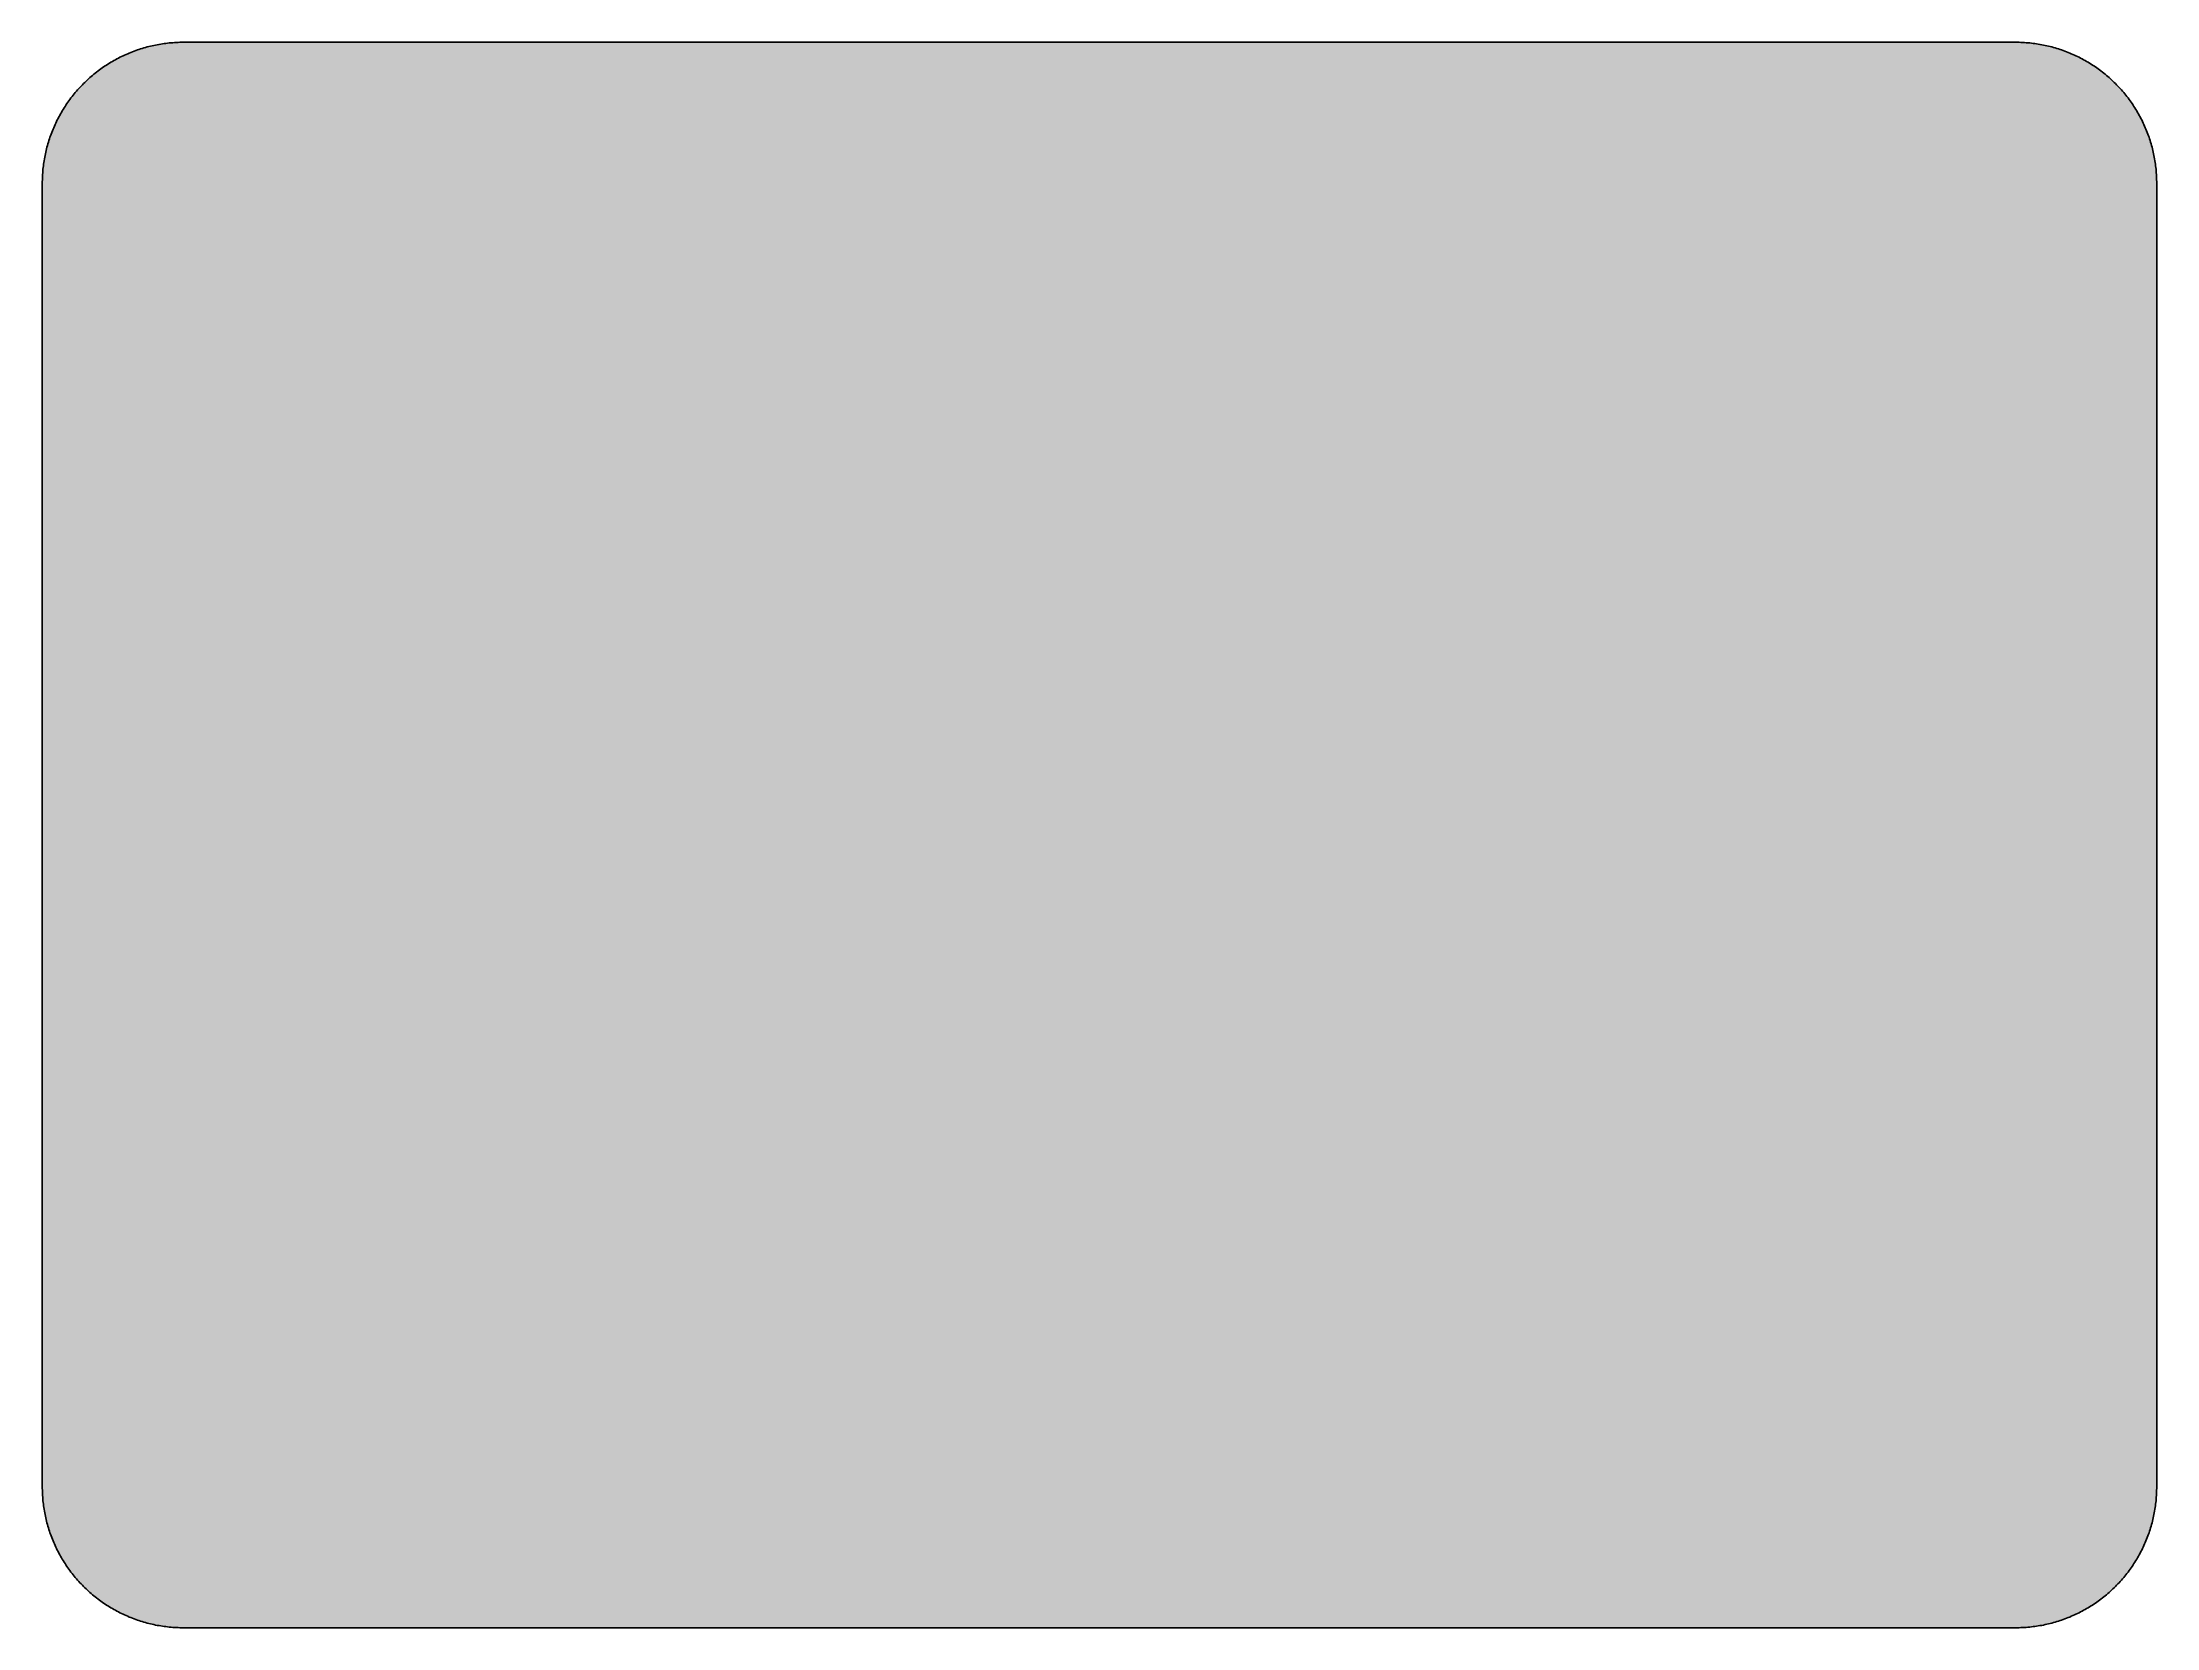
# Model space of a CAD drawing. Header units: millimetres. Extents: x 0 to 212, y 0 to 159.
import ezdxf

# ---------------------------------------------------------------- set-up
doc = ezdxf.new("R2010")
doc.units = ezdxf.units.MM

msp = doc.modelspace()

# ---------------------------------------------------------------- hatches: boundary and pattern name
msp.add_hatch(color=254).paths.add_polyline_path([(14.1633, 0.0536), (13.9878, 0.0533), (13.8125, 0.0559), (13.6373, 0.061), (13.462, 0.0686), (13.2893, 0.0787), (13.114, 0.0914), (12.9413, 0.1041), (12.7686, 0.1219), (12.5959, 0.1397), (12.4231, 0.16), (12.2504, 0.1829), (12.0777, 0.2057), (11.9075, 0.2337), (11.7373, 0.2616), (11.5672, 0.2921), (11.397, 0.3251), (11.2268, 0.3607), (11.0592, 0.3988), (10.8915, 0.4369), (10.7239, 0.4775), (10.5562, 0.5207), (10.3886, 0.5664), (10.2235, 0.6121), (10.0584, 0.6629), (9.8933, 0.7137), (9.7307, 0.7671), (9.5682, 0.8204), (9.4056, 0.8788), (9.2431, 0.9373), (9.083, 0.9982), (8.923, 1.0617), (8.763, 1.1252), (8.6055, 1.1938), (8.4455, 1.2624), (8.2906, 1.331), (8.1331, 1.4046), (7.9781, 1.4783), (7.8232, 1.5545), (7.6708, 1.6332), (7.5184, 1.7145), (7.366, 1.7958), (7.2161, 1.8796), (7.0663, 1.966), (6.919, 2.0523), (6.7716, 2.1438), (6.6243, 2.2352), (6.4795, 2.3266), (6.3348, 2.4232), (6.19, 2.5197), (6.0477, 2.6187), (5.908, 2.7178), (5.7683, 2.8194), (5.6286, 2.9235), (5.4915, 3.0302), (5.3543, 3.1369), (5.2197, 3.2461), (5.0851, 3.3579), (4.953, 3.4722), (4.8209, 3.5865), (4.6914, 3.7033), (4.5644, 3.8202), (4.4348, 3.9395), (4.3104, 4.0615), (4.1859, 4.1859), (4.0615, 4.3104), (3.9395, 4.4348), (3.8202, 4.5618), (3.7033, 4.6914), (3.5865, 4.8209), (3.4722, 4.953), (3.3579, 5.0851), (3.2487, 5.2197), (3.1369, 5.3543), (3.0302, 5.4915), (2.9235, 5.6286), (2.8194, 5.7683), (2.7178, 5.908), (2.6187, 6.0477), (2.5197, 6.19), (2.4232, 6.3348), (2.3266, 6.477), (2.2352, 6.6243), (2.1438, 6.7691), (2.0523, 6.919), (1.966, 7.0663), (1.8796, 7.2161), (1.7958, 7.366), (1.7145, 7.5184), (1.6332, 7.6708), (1.5545, 7.8232), (1.4783, 7.9781), (1.4046, 8.1331), (1.331, 8.2906), (1.2598, 8.4455), (1.1913, 8.603), (1.1252, 8.763), (1.0592, 8.923), (0.9982, 9.083), (0.9373, 9.2431), (0.8763, 9.4056), (0.8204, 9.5682), (0.7645, 9.7307), (0.7112, 9.8933), (0.6604, 10.0584), (0.6121, 10.2235), (0.5639, 10.3911), (0.5207, 10.5562), (0.4775, 10.7239), (0.4343, 10.8915), (0.3962, 11.0592), (0.3607, 11.2268), (0.3251, 11.397), (0.2921, 11.5672), (0.2616, 11.7373), (0.2311, 11.9075), (0.2057, 12.0802), (0.1803, 12.2504), (0.1575, 12.4231), (0.1372, 12.5959), (0.1194, 12.7686), (0.1041, 12.9413), (0.0889, 13.1166), (0.0787, 13.2893), (0.0686, 13.4645), (0.061, 13.6373), (0.0559, 13.8125), (0.0508, 13.9878), (0.0508, 14.163), (0.0522, 144.6925), (0.0508, 144.8664), (0.0559, 145.0416), (0.061, 145.2169), (0.0686, 145.3896), (0.0787, 145.5649), (0.0889, 145.7376), (0.1041, 145.9128), (0.1194, 146.0856), (0.1372, 146.2583), (0.1575, 146.431), (0.1803, 146.6037), (0.2057, 146.7739), (0.2311, 146.9466), (0.2616, 147.1168), (0.2921, 147.287), (0.3251, 147.4572), (0.3607, 147.6248), (0.3962, 147.795), (0.4343, 147.9626), (0.4775, 148.1303), (0.5207, 148.2979), (0.5639, 148.463), (0.6121, 148.6281), (0.6604, 148.7932), (0.7112, 148.9583), (0.7645, 149.1234), (0.8204, 149.286), (0.8763, 149.4485), (0.9373, 149.6111), (0.9982, 149.7711), (1.0592, 149.9311), (1.1252, 150.0911), (1.1913, 150.2486), (1.2598, 150.4061), (1.331, 150.5636), (1.4046, 150.7185), (1.4783, 150.876), (1.5545, 151.0284), (1.6332, 151.1833), (1.7145, 151.3357), (1.7958, 151.4856), (1.8796, 151.638), (1.966, 151.7879), (2.0523, 151.9352), (2.1438, 152.0825), (2.2352, 152.2298), (2.3266, 152.3746), (2.4232, 152.5194), (2.5197, 152.6616), (2.6187, 152.8039), (2.7178, 152.9461), (2.8194, 153.0858), (2.9235, 153.2255), (3.0302, 153.3627), (3.1369, 153.4973), (3.2487, 153.6344), (3.3579, 153.7665), (3.4722, 153.8986), (3.5865, 154.0307), (3.7033, 154.1602), (3.8202, 154.2898), (3.9395, 154.4168), (4.0615, 154.5438), (4.1859, 154.6682), (4.3104, 154.7901), (4.4348, 154.9121), (4.5644, 155.034), (4.6914, 155.1508), (4.8209, 155.2677), (4.953, 155.382), (5.0851, 155.4937), (5.2197, 155.6055), (5.3543, 155.7147), (5.4915, 155.8239), (5.6286, 155.9281), (5.7683, 156.0322), (5.908, 156.1338), (6.0477, 156.2354), (6.19, 156.3345), (6.3348, 156.431), (6.4795, 156.525), (6.6243, 156.6189), (6.7716, 156.7104), (6.919, 156.7993), (7.0663, 156.8882), (7.2161, 156.9745), (7.366, 157.0584), (7.5184, 157.1396), (7.6708, 157.2209), (7.8232, 157.2971), (7.9781, 157.3733), (8.1331, 157.4495), (8.2906, 157.5206), (8.4455, 157.5918), (8.6055, 157.6603), (8.763, 157.7289), (8.923, 157.7924), (9.083, 157.8559), (9.2431, 157.9169), (9.4056, 157.9753), (9.5682, 158.0337), (9.7307, 158.0871), (9.8933, 158.1404), (10.0584, 158.1912), (10.2235, 158.242), (10.3886, 158.2877), (10.5562, 158.3334), (10.7239, 158.3766), (10.8915, 158.4173), (11.0592, 158.4579), (11.2268, 158.4935), (11.397, 158.529), (11.5672, 158.562), (11.7373, 158.5925), (11.9075, 158.6205), (12.0777, 158.6484), (12.2504, 158.6713), (12.4231, 158.6941), (12.5959, 158.7144), (12.7686, 158.7322), (12.9413, 158.75), (13.114, 158.7627), (13.2893, 158.7754), (13.462, 158.7856), (13.6373, 158.7932), (13.8125, 158.7983), (13.9878, 158.8008), (14.163, 158.8033), (197.6078, 158.8036), (197.7822, 158.8008), (197.9574, 158.7983), (198.1327, 158.7932), (198.3054, 158.7856), (198.4807, 158.7754), (198.6534, 158.7627), (198.8287, 158.75), (199.0014, 158.7322), (199.1741, 158.7144), (199.3468, 158.6941), (199.5195, 158.6713), (199.6897, 158.6484), (199.8624, 158.6205), (200.0326, 158.5925), (200.2028, 158.562), (200.373, 158.529), (200.5432, 158.4935), (200.7108, 158.4579), (200.8784, 158.4173), (201.0461, 158.3766), (201.2137, 158.3334), (201.3788, 158.2877), (201.5465, 158.242), (201.7116, 158.1912), (201.8767, 158.1404), (202.0392, 158.0871), (202.2018, 158.0337), (202.3643, 157.9753), (202.5269, 157.9169), (202.6869, 157.8559), (202.8469, 157.7924), (203.007, 157.7289), (203.167, 157.6603), (203.3245, 157.5918), (203.4794, 157.5206), (203.6369, 157.4495), (203.7918, 157.3733), (203.9468, 157.2971), (204.0992, 157.2209), (204.2516, 157.1396), (204.404, 157.0584), (204.5538, 156.9745), (204.7037, 156.8882), (204.8535, 156.7993), (205.0009, 156.7104), (205.1456, 156.6189), (205.293, 156.525), (205.4352, 156.431), (205.58, 156.3345), (205.7222, 156.2354), (205.8619, 156.1338), (206.0016, 156.0322), (206.1413, 155.9281), (206.2785, 155.8239), (206.4156, 155.7147), (206.5503, 155.6055), (206.6849, 155.4937), (206.817, 155.382), (206.949, 155.2677), (207.0786, 155.1508), (207.2081, 155.034), (207.3351, 154.9121), (207.4596, 154.7901), (207.584, 154.6682), (207.7085, 154.5438), (207.8304, 154.4168), (207.9498, 154.2898), (208.0666, 154.1602), (208.1835, 154.0307), (208.2978, 153.8986), (208.4121, 153.7665), (208.5238, 153.6344), (208.6331, 153.4973), (208.7397, 153.3627), (208.8464, 153.2255), (208.9506, 153.0858), (209.0522, 152.9461), (209.1512, 152.8039), (209.2503, 152.6616), (209.3468, 152.5194), (209.4433, 152.3746), (209.5348, 152.2298), (209.6262, 152.0825), (209.7176, 151.9352), (209.804, 151.7879), (209.8904, 151.638), (209.9742, 151.4856), (210.0555, 151.3357), (210.1367, 151.1833), (210.2155, 151.0284), (210.2917, 150.876), (210.3653, 150.7185), (210.439, 150.5636), (210.5076, 150.4061), (210.5762, 150.2486), (210.6447, 150.0911), (210.7082, 149.9311), (210.7717, 149.7711), (210.8327, 149.6111), (210.8911, 149.4485), (210.9495, 149.286), (211.0029, 149.1234), (211.0562, 148.9583), (211.107, 148.7932), (211.1578, 148.6281), (211.2035, 148.463), (211.2493, 148.2979), (211.2924, 148.1303), (211.3331, 147.9626), (211.3712, 147.795), (211.4093, 147.6248), (211.4448, 147.4572), (211.4779, 147.287), (211.5083, 147.1168), (211.5363, 146.9466), (211.5642, 146.7739), (211.5871, 146.6037), (211.6099, 146.431), (211.6303, 146.2583), (211.648, 146.0856), (211.6658, 145.9128), (211.6785, 145.7376), (211.6912, 145.5649), (211.7014, 145.3896), (211.709, 145.2169), (211.7141, 145.0416), (211.7166, 144.8664), (211.7166, 144.6911), (211.7189, 14.1647), (211.7166, 13.9878), (211.7141, 13.8125), (211.709, 13.6373), (211.7014, 13.4645), (211.6912, 13.2893), (211.6785, 13.1166), (211.6658, 12.9413), (211.648, 12.7686), (211.6303, 12.5959), (211.6099, 12.4231), (211.5871, 12.2504), (211.5642, 12.0802), (211.5363, 11.9075), (211.5083, 11.7373), (211.4779, 11.5672), (211.4448, 11.397), (211.4093, 11.2268), (211.3712, 11.0592), (211.3331, 10.8915), (211.2924, 10.7239), (211.2493, 10.5562), (211.2035, 10.3911), (211.1578, 10.2235), (211.107, 10.0584), (211.0562, 9.8933), (211.0029, 9.7307), (210.9495, 9.5682), (210.8911, 9.4056), (210.8327, 9.2431), (210.7717, 9.083), (210.7082, 8.923), (210.6447, 8.763), (210.5762, 8.603), (210.5076, 8.4455), (210.439, 8.2906), (210.3653, 8.1331), (210.2917, 7.9781), (210.2155, 7.8232), (210.1367, 7.6708), (210.0555, 7.5184), (209.9742, 7.366), (209.8904, 7.2161), (209.804, 7.0663), (209.7176, 6.919), (209.6262, 6.7691), (209.5348, 6.6243), (209.4433, 6.477), (209.3468, 6.3348), (209.2503, 6.19), (209.1512, 6.0477), (209.0522, 5.908), (208.9506, 5.7683), (208.8464, 5.6286), (208.7397, 5.4915), (208.6331, 5.3543), (208.5238, 5.2197), (208.4121, 5.0851), (208.2978, 4.953), (208.1835, 4.8209), (208.0666, 4.6914), (207.9498, 4.5618), (207.8304, 4.4348), (207.7085, 4.3104), (207.584, 4.1859), (207.4596, 4.0615), (207.3351, 3.9395), (207.2081, 3.8202), (207.0786, 3.7033), (206.949, 3.5865), (206.817, 3.4722), (206.6849, 3.3579), (206.5503, 3.2461), (206.4156, 3.1369), (206.2785, 3.0302), (206.1413, 2.9235), (206.0016, 2.8194), (205.8619, 2.7178), (205.7222, 2.6187), (205.58, 2.5197), (205.4352, 2.4232), (205.293, 2.3266), (205.1456, 2.2352), (205.0009, 2.1438), (204.8535, 2.0523), (204.7037, 1.966), (204.5538, 1.8796), (204.404, 1.7958), (204.2516, 1.7145), (204.0992, 1.6332), (203.9468, 1.5545), (203.7918, 1.4783), (203.6369, 1.4046), (203.4794, 1.331), (203.3245, 1.2624), (203.167, 1.1938), (203.007, 1.1252), (202.8469, 1.0617), (202.6869, 0.9982), (202.5269, 0.9373), (202.3643, 0.8788), (202.2018, 0.8204), (202.0392, 0.7671), (201.8767, 0.7137), (201.7116, 0.6629), (201.5465, 0.6121), (201.3788, 0.5664), (201.2137, 0.5207), (201.0461, 0.4775), (200.8784, 0.4369), (200.7108, 0.3988), (200.5432, 0.3607), (200.373, 0.3251), (200.2028, 0.2921), (200.0326, 0.2616), (199.8624, 0.2337), (199.6897, 0.2057), (199.5195, 0.1829), (199.3468, 0.16), (199.1741, 0.1397), (199.0014, 0.1219), (198.8287, 0.1041), (198.6534, 0.0914), (198.4807, 0.0787), (198.3054, 0.0686), (198.1327, 0.061), (197.9574, 0.0559), (197.7822, 0.0533), (197.6069, 0.0533)])
h = msp.add_hatch(color=59)
h.paths.add_polyline_path([(14.1633, 3.5814), (13.8887, 3.5839), (13.6169, 3.5941), (13.3477, 3.6119), (13.081, 3.6347), (12.8143, 3.6652), (12.5501, 3.7008), (12.2885, 3.7465), (12.0294, 3.7948), (11.7729, 3.8506), (11.5164, 3.9141), (11.2649, 3.9827), (11.016, 4.0564), (10.7671, 4.1351), (10.5232, 4.2215), (10.2819, 4.3129), (10.0432, 4.412), (9.8069, 4.5161), (9.5733, 4.6228), (9.3447, 4.7371), (9.1186, 4.8565), (8.8951, 4.9809), (8.6741, 5.113), (8.4582, 5.2476), (8.2448, 5.3873), (8.0366, 5.5321), (7.8308, 5.682), (7.6276, 5.8369), (7.4295, 5.9969), (7.2365, 6.1595), (7.046, 6.3297), (6.8605, 6.5024), (6.6777, 6.6802), (6.5024, 6.8605), (6.3271, 7.046), (6.1595, 7.2365), (5.9969, 7.432), (5.8369, 7.6302), (5.682, 7.8308), (5.5321, 8.0366), (5.3873, 8.2448), (5.2451, 8.4582), (5.1105, 8.6741), (4.9809, 8.8951), (4.8565, 9.1186), (4.7371, 9.3447), (4.6228, 9.5758), (4.5136, 9.8069), (4.4094, 10.0432), (4.3129, 10.2819), (4.2215, 10.5232), (4.1351, 10.7696), (4.0538, 11.016), (3.9802, 11.2649), (3.9116, 11.5189), (3.8506, 11.7729), (3.7948, 12.0294), (3.744, 12.2911), (3.7008, 12.5527), (3.6627, 12.8143), (3.6322, 13.081), (3.6093, 13.3502), (3.5916, 13.6195), (3.5814, 13.8913), (3.5789, 14.163), (3.58, 144.6925), (3.5814, 144.9654), (3.5916, 145.2347), (3.6093, 145.5064), (3.6322, 145.7731), (3.6627, 146.0398), (3.7008, 146.304), (3.744, 146.5656), (3.7948, 146.8247), (3.8506, 147.0812), (3.9116, 147.3352), (3.9802, 147.5892), (4.0538, 147.8382), (4.1351, 148.0845), (4.2215, 148.3309), (4.3129, 148.5722), (4.4094, 148.811), (4.5136, 149.0472), (4.6228, 149.2783), (4.7371, 149.5095), (4.8565, 149.7355), (4.9809, 149.9591), (5.1105, 150.1775), (5.2451, 150.3959), (5.3873, 150.6093), (5.5321, 150.8176), (5.682, 151.0233), (5.8369, 151.224), (5.9969, 151.4221), (6.1595, 151.6177), (6.3271, 151.8056), (6.5024, 151.9936), (6.6777, 152.1739), (6.8605, 152.3517), (7.046, 152.5245), (7.2365, 152.6946), (7.4295, 152.8572), (7.6276, 153.0172), (7.8308, 153.1722), (8.0366, 153.322), (8.2448, 153.4668), (8.4582, 153.6065), (8.6741, 153.7411), (8.8951, 153.8732), (9.1186, 153.9977), (9.3447, 154.117), (9.5733, 154.2313), (9.8069, 154.3406), (10.0432, 154.4422), (10.2819, 154.5412), (10.5232, 154.6327), (10.7671, 154.719), (11.016, 154.7978), (11.2649, 154.874), (11.5164, 154.9425), (11.7729, 155.0035), (12.0294, 155.0594), (12.2885, 155.1102), (12.5501, 155.1534), (12.8143, 155.1889), (13.081, 155.2194), (13.3477, 155.2448), (13.6169, 155.26), (13.8887, 155.2702), (14.163, 155.2753), (197.6078, 155.2758), (197.8787, 155.2702), (198.1505, 155.26), (198.4197, 155.2448), (198.689, 155.2194), (198.9557, 155.1889), (199.2173, 155.1534), (199.4789, 155.1102), (199.7405, 155.0594), (199.9971, 155.0035), (200.2511, 154.9425), (200.5051, 154.874), (200.754, 154.7978), (201.0004, 154.719), (201.2467, 154.6327), (201.488, 154.5412), (201.7268, 154.4422), (201.963, 154.3406), (202.1942, 154.2313), (202.4253, 154.117), (202.6514, 153.9977), (202.8749, 153.8732), (203.0959, 153.7411), (203.3118, 153.6065), (203.5251, 153.4668), (203.7334, 153.322), (203.9391, 153.1722), (204.1398, 153.0172), (204.3379, 152.8572), (204.5335, 152.6946), (204.724, 152.5245), (204.9094, 152.3517), (205.0898, 152.1739), (205.2676, 151.9936), (205.4403, 151.8056), (205.6105, 151.6177), (205.773, 151.4221), (205.933, 151.224), (206.088, 151.0233), (206.2378, 150.8176), (206.3826, 150.6093), (206.5223, 150.3959), (206.6569, 150.1775), (206.789, 149.9591), (206.9135, 149.7355), (207.0329, 149.5095), (207.1472, 149.2783), (207.2538, 149.0472), (207.358, 148.811), (207.457, 148.5722), (207.5485, 148.3309), (207.6348, 148.0845), (207.7136, 147.8382), (207.7872, 147.5892), (207.8558, 147.3352), (207.9193, 147.0812), (207.9752, 146.8247), (208.0235, 146.5656), (208.0692, 146.304), (208.1047, 146.0398), (208.1352, 145.7731), (208.1581, 145.5064), (208.1759, 145.2347), (208.186, 144.9654), (208.1911, 144.6911), (208.1911, 14.1647), (208.186, 13.8913), (208.1759, 13.6195), (208.1581, 13.3502), (208.1352, 13.081), (208.1047, 12.8143), (208.0692, 12.5527), (208.0235, 12.2911), (207.9752, 12.0294), (207.9193, 11.7729), (207.8558, 11.5189), (207.7872, 11.2649), (207.7136, 11.016), (207.6348, 10.7696), (207.5485, 10.5232), (207.457, 10.2819), (207.358, 10.0432), (207.2538, 9.8069), (207.1472, 9.5758), (207.0329, 9.3447), (206.9135, 9.1186), (206.789, 8.8951), (206.6569, 8.6741), (206.5223, 8.4582), (206.3826, 8.2448), (206.2378, 8.0366), (206.088, 7.8308), (205.933, 7.6302), (205.773, 7.432), (205.6105, 7.2365), (205.4403, 7.046), (205.2676, 6.8605), (205.0898, 6.6802), (204.9094, 6.5024), (204.724, 6.3297), (204.5335, 6.1595), (204.3379, 5.9969), (204.1398, 5.8369), (203.9391, 5.682), (203.7334, 5.5321), (203.5251, 5.3873), (203.3118, 5.2476), (203.0959, 5.113), (202.8749, 4.9809), (202.6514, 4.8565), (202.4253, 4.7371), (202.1942, 4.6228), (201.963, 4.5161), (201.7268, 4.412), (201.488, 4.3129), (201.2467, 4.2215), (201.0004, 4.1351), (200.754, 4.0564), (200.5051, 3.9827), (200.2511, 3.9141), (199.9971, 3.8506), (199.7405, 3.7948), (199.4789, 3.7465), (199.2173, 3.7008), (198.9557, 3.6652), (198.689, 3.6347), (198.4197, 3.6119), (198.1505, 3.5941), (197.8787, 3.5839), (197.6069, 3.5789)])
h.paths.add_polyline_path([(14.1633, 8.8731), (14.0259, 8.8748), (13.8887, 8.8798), (13.7541, 8.8875), (13.622, 8.9002), (13.4874, 8.9154), (13.3553, 8.9332), (13.2258, 8.9535), (13.0962, 8.9789), (12.9667, 9.0068), (12.8397, 9.0373), (12.7127, 9.0729), (12.5882, 9.1084), (12.4663, 9.1491), (12.3419, 9.1923), (12.2225, 9.238), (12.1031, 9.2888), (11.9837, 9.3396), (11.8694, 9.3929), (11.7526, 9.4513), (11.6408, 9.5098), (11.5291, 9.5733), (11.4198, 9.6368), (11.3106, 9.7053), (11.2039, 9.7765), (11.0998, 9.8476), (10.9957, 9.9238), (10.8966, 10), (10.7975, 10.0787), (10.6985, 10.1625), (10.6045, 10.2464), (10.5105, 10.3327), (10.4216, 10.4216), (10.3327, 10.5131), (10.2464, 10.6045), (10.16, 10.701), (10.0787, 10.7975), (10, 10.8966), (9.9212, 10.9982), (9.8476, 11.0998), (9.7739, 11.2039), (9.7053, 11.3106), (9.6368, 11.4198), (9.5707, 11.5291), (9.5098, 11.6408), (9.4488, 11.7551), (9.3929, 11.8694), (9.337, 11.9863), (9.2862, 12.1031), (9.238, 12.2225), (9.1923, 12.3444), (9.1491, 12.4663), (9.1084, 12.5908), (9.0703, 12.7152), (9.0373, 12.8397), (9.0068, 12.9692), (8.9789, 13.0962), (8.9535, 13.2258), (8.9306, 13.3579), (8.9129, 13.4899), (8.8976, 13.622), (8.8849, 13.7566), (8.8773, 13.8913), (8.8722, 14.0259), (8.8697, 14.163), (8.8717, 144.6925), (8.8722, 144.8283), (8.8773, 144.9629), (8.8849, 145.0975), (8.8976, 145.2321), (8.9129, 145.3642), (8.9306, 145.4963), (8.9535, 145.6284), (8.9789, 145.7579), (9.0068, 145.8849), (9.0373, 146.0144), (9.0703, 146.1389), (9.1084, 146.2634), (9.1491, 146.3878), (9.1923, 146.5097), (9.238, 146.6317), (9.2862, 146.751), (9.337, 146.8679), (9.3929, 146.9847), (9.4488, 147.099), (9.5098, 147.2133), (9.5707, 147.3251), (9.6368, 147.4343), (9.7053, 147.5435), (9.7739, 147.6502), (9.8476, 147.7543), (9.9212, 147.8559), (10, 147.9575), (10.0787, 148.0566), (10.16, 148.1531), (10.2464, 148.2496), (10.3327, 148.3411), (10.4216, 148.4325), (10.5105, 148.5214), (10.6045, 148.6078), (10.6985, 148.6916), (10.7975, 148.7754), (10.8966, 148.8542), (10.9957, 148.9304), (11.0998, 149.0066), (11.2039, 149.0777), (11.3106, 149.1488), (11.4198, 149.2174), (11.5291, 149.2809), (11.6408, 149.3444), (11.7526, 149.4028), (11.8694, 149.4612), (11.9837, 149.5146), (12.1031, 149.5679), (12.2225, 149.6162), (12.3419, 149.6619), (12.4663, 149.7051), (12.5882, 149.7457), (12.7127, 149.7813), (12.8397, 149.8168), (12.9667, 149.8473), (13.0962, 149.8752), (13.2258, 149.9006), (13.3553, 149.921), (13.4874, 149.9413), (13.622, 149.9565), (13.7541, 149.9667), (13.8887, 149.9768), (14.0259, 149.9819), (14.163, 149.9819), (197.6078, 149.9842), (197.7441, 149.9819), (197.8787, 149.9768), (198.0133, 149.9667), (198.1479, 149.9565), (198.28, 149.9413), (198.4121, 149.921), (198.5442, 149.9006), (198.6737, 149.8752), (198.8007, 149.8473), (198.9303, 149.8168), (199.0547, 149.7813), (199.1792, 149.7457), (199.3036, 149.7051), (199.4256, 149.6619), (199.5475, 149.6162), (199.6669, 149.5679), (199.7837, 149.5146), (199.9005, 149.4612), (200.0148, 149.4028), (200.1291, 149.3444), (200.2409, 149.2809), (200.3501, 149.2174), (200.4593, 149.1488), (200.566, 149.0777), (200.6702, 149.0066), (200.7718, 148.9304), (200.8734, 148.8542), (200.9724, 148.7754), (201.0689, 148.6916), (201.1655, 148.6078), (201.2569, 148.5214), (201.3483, 148.4325), (201.4372, 148.3411), (201.5236, 148.2496), (201.6074, 148.1531), (201.6912, 148.0566), (201.77, 147.9575), (201.8462, 147.8559), (201.9224, 147.7543), (201.9935, 147.6502), (202.0646, 147.5435), (202.1332, 147.4343), (202.1967, 147.3251), (202.2602, 147.2133), (202.3186, 147.099), (202.377, 146.9847), (202.4304, 146.8679), (202.4812, 146.751), (202.532, 146.6317), (202.5777, 146.5097), (202.6209, 146.3878), (202.6615, 146.2634), (202.6971, 146.1389), (202.7326, 146.0144), (202.7631, 145.8849), (202.7911, 145.7579), (202.8165, 145.6284), (202.8368, 145.4963), (202.8546, 145.3642), (202.8698, 145.2321), (202.8825, 145.0975), (202.8901, 144.9629), (202.8952, 144.8283), (202.8977, 144.6911), (202.8994, 14.1647), (202.8952, 14.0259), (202.8901, 13.8913), (202.8825, 13.7566), (202.8698, 13.622), (202.8546, 13.4899), (202.8368, 13.3579), (202.8165, 13.2258), (202.7911, 13.0962), (202.7631, 12.9692), (202.7326, 12.8397), (202.6971, 12.7152), (202.6615, 12.5908), (202.6209, 12.4663), (202.5777, 12.3444), (202.532, 12.2225), (202.4812, 12.1031), (202.4304, 11.9863), (202.377, 11.8694), (202.3186, 11.7551), (202.2602, 11.6408), (202.1967, 11.5291), (202.1332, 11.4198), (202.0646, 11.3106), (201.9935, 11.2039), (201.9224, 11.0998), (201.8462, 10.9982), (201.77, 10.8966), (201.6912, 10.7975), (201.6074, 10.701), (201.5236, 10.6045), (201.4372, 10.5131), (201.3483, 10.4216), (201.2569, 10.3327), (201.1655, 10.2464), (201.0689, 10.1625), (200.9724, 10.0787), (200.8734, 10), (200.7718, 9.9238), (200.6702, 9.8476), (200.566, 9.7765), (200.4593, 9.7053), (200.3501, 9.6368), (200.2409, 9.5733), (200.1291, 9.5098), (200.0148, 9.4513), (199.9005, 9.3929), (199.7837, 9.3396), (199.6669, 9.2888), (199.5475, 9.238), (199.4256, 9.1923), (199.3036, 9.1491), (199.1792, 9.1084), (199.0547, 9.0729), (198.9303, 9.0373), (198.8007, 9.0068), (198.6737, 8.9789), (198.5442, 8.9535), (198.4121, 8.9332), (198.28, 8.9154), (198.1479, 8.9002), (198.0133, 8.8875), (197.8787, 8.8798), (197.7441, 8.8748), (197.6069, 8.8722)], flags=16)
h = msp.add_hatch(color=59)
edge = h.paths.add_edge_path()
edge.add_line((52.5279, 104.8286), (52.5247, 105.0265))
edge.add_line((52.5247, 105.0265), (52.517, 105.2271))
edge.add_line((52.517, 105.2271), (52.5043, 105.4252))
edge.add_line((52.5043, 105.4252), (52.4866, 105.6208))
edge.add_line((52.4866, 105.6208), (52.4637, 105.8164))
edge.add_line((52.4637, 105.8164), (52.4383, 106.0094))
edge.add_line((52.4383, 106.0094), (52.4053, 106.1999))
edge.add_line((52.4053, 106.1999), (52.3697, 106.3904))
edge.add_line((52.3697, 106.3904), (52.3291, 106.5809))
edge.add_line((52.3291, 106.5809), (52.2834, 106.7664))
edge.add_line((52.2834, 106.7664), (52.2326, 106.9518))
edge.add_line((52.2326, 106.9518), (52.1767, 107.1347))
edge.add_line((52.1767, 107.1347), (52.1183, 107.315))
edge.add_line((52.1183, 107.315), (52.0548, 107.4953))
edge.add_line((52.0548, 107.4953), (51.9887, 107.6731))
edge.add_line((51.9887, 107.6731), (51.9176, 107.8484))
edge.add_line((51.9176, 107.8484), (51.8414, 108.0211))
edge.add_line((51.8414, 108.0211), (51.7627, 108.1913))
edge.add_line((51.7627, 108.1913), (51.6788, 108.3615))
edge.add_line((51.6788, 108.3615), (51.5899, 108.5266))
edge.add_line((51.5899, 108.5266), (51.4985, 108.6891))
edge.add_line((51.4985, 108.6891), (51.4045, 108.8517))
edge.add_line((51.4045, 108.8517), (51.3029, 109.0092))
edge.add_line((51.3029, 109.0092), (51.2013, 109.1667))
edge.add_line((51.2013, 109.1667), (51.0946, 109.3191))
edge.add_line((51.0946, 109.3191), (50.9854, 109.4715))
edge.add_line((50.9854, 109.4715), (50.8711, 109.6188))
edge.add_line((50.8711, 109.6188), (50.7543, 109.7636))
edge.add_line((50.7543, 109.7636), (50.6349, 109.9058))
edge.add_line((50.6349, 109.9058), (50.5104, 110.0455))
edge.add_line((50.5104, 110.0455), (50.3834, 110.1827))
edge.add_line((50.3834, 110.1827), (50.2539, 110.3147))
edge.add_line((50.2539, 110.3147), (50.1218, 110.4443))
edge.add_line((50.1218, 110.4443), (49.9847, 110.5713))
edge.add_line((49.9847, 110.5713), (49.845, 110.6957))
edge.add_line((49.845, 110.6957), (49.7027, 110.8151))
edge.add_line((49.7027, 110.8151), (49.5579, 110.932))
edge.add_line((49.5579, 110.932), (49.4106, 111.0463))
edge.add_line((49.4106, 111.0463), (49.2582, 111.1555))
edge.add_line((49.2582, 111.1555), (49.1058, 111.2622))
edge.add_line((49.1058, 111.2622), (48.9483, 111.3663))
edge.add_line((48.9483, 111.3663), (48.7909, 111.4654))
edge.add_line((48.7909, 111.4654), (48.6283, 111.5593))
edge.add_line((48.6283, 111.5593), (48.4657, 111.6508))
edge.add_line((48.4657, 111.6508), (48.2981, 111.7397))
edge.add_line((48.2981, 111.7397), (48.1305, 111.8235))
edge.add_line((48.1305, 111.8235), (47.9603, 111.9022))
edge.add_line((47.9603, 111.9022), (47.7876, 111.9784))
edge.add_line((47.7876, 111.9784), (47.6123, 112.0496))
edge.add_line((47.6123, 112.0496), (47.4345, 112.1181))
edge.add_line((47.4345, 112.1181), (47.2542, 112.1816))
edge.add_line((47.2542, 112.1816), (47.0738, 112.2401))
edge.add_line((47.0738, 112.2401), (46.8909, 112.2934))
edge.add_line((46.8909, 112.2934), (46.7055, 112.3442))
edge.add_line((46.7055, 112.3442), (46.5176, 112.3899))
edge.add_line((46.5176, 112.3899), (46.3296, 112.4306))
edge.add_line((46.3296, 112.4306), (46.1391, 112.4661))
edge.add_line((46.1391, 112.4661), (45.9486, 112.4991))
edge.add_line((45.9486, 112.4991), (45.753, 112.5271))
edge.add_line((45.753, 112.5271), (45.56, 112.5474))
edge.add_line((45.56, 112.5474), (45.3619, 112.5652))
edge.add_line((45.3619, 112.5652), (45.1637, 112.5779))
edge.add_line((45.1637, 112.5779), (44.9656, 112.5855))
edge.add_line((44.9656, 112.5855), (44.765, 112.588))
edge.add_line((44.765, 112.588), (44.5643, 112.5855))
edge.add_line((44.5643, 112.5855), (44.3662, 112.5779))
edge.add_line((44.3662, 112.5779), (44.1681, 112.5652))
edge.add_line((44.1681, 112.5652), (43.9725, 112.5474))
edge.add_line((43.9725, 112.5474), (43.7769, 112.5271))
edge.add_line((43.7769, 112.5271), (43.5839, 112.4991))
edge.add_line((43.5839, 112.4991), (43.3908, 112.4661))
edge.add_line((43.3908, 112.4661), (43.2029, 112.4306))
edge.add_line((43.2029, 112.4306), (43.0124, 112.3899))
edge.add_line((43.0124, 112.3899), (42.8269, 112.3442))
edge.add_line((42.8269, 112.3442), (42.6415, 112.2934))
edge.add_line((42.6415, 112.2934), (42.4586, 112.2401))
edge.add_line((42.4586, 112.2401), (42.2758, 112.1816))
edge.add_line((42.2758, 112.1816), (42.098, 112.1181))
edge.add_line((42.098, 112.1181), (41.9202, 112.0496))
edge.add_line((41.9202, 112.0496), (41.7449, 111.9784))
edge.add_line((41.7449, 111.9784), (41.5722, 111.9022))
edge.add_line((41.5722, 111.9022), (41.402, 111.8235))
edge.add_line((41.402, 111.8235), (41.2318, 111.7397))
edge.add_line((41.2318, 111.7397), (41.0667, 111.6508))
edge.add_line((41.0667, 111.6508), (40.9016, 111.5593))
edge.add_line((40.9016, 111.5593), (40.7416, 111.4654))
edge.add_line((40.7416, 111.4654), (40.5816, 111.3663))
edge.add_line((40.5816, 111.3663), (40.4266, 111.2622))
edge.add_line((40.4266, 111.2622), (40.2742, 111.1555))
edge.add_line((40.2742, 111.1555), (40.1218, 111.0463))
edge.add_line((40.1218, 111.0463), (39.9745, 110.932))
edge.add_line((39.9745, 110.932), (39.8297, 110.8151))
edge.add_line((39.8297, 110.8151), (39.6875, 110.6957))
edge.add_line((39.6875, 110.6957), (39.5478, 110.5713))
edge.add_line((39.5478, 110.5713), (39.4106, 110.4443))
edge.add_line((39.4106, 110.4443), (39.2786, 110.3147))
edge.add_line((39.2786, 110.3147), (39.149, 110.1827))
edge.add_line((39.149, 110.1827), (39.022, 110.0455))
edge.add_line((39.022, 110.0455), (38.8976, 109.9058))
edge.add_line((38.8976, 109.9058), (38.7782, 109.7636))
edge.add_line((38.7782, 109.7636), (38.6588, 109.6188))
edge.add_line((38.6588, 109.6188), (38.547, 109.4715))
edge.add_line((38.547, 109.4715), (38.4353, 109.3191))
edge.add_line((38.4353, 109.3191), (38.3311, 109.1667))
edge.add_line((38.3311, 109.1667), (38.227, 109.0092))
edge.add_line((38.227, 109.0092), (38.1279, 108.8517))
edge.add_line((38.1279, 108.8517), (38.034, 108.6891))
edge.add_line((38.034, 108.6891), (37.9425, 108.5266))
edge.add_line((37.9425, 108.5266), (37.8536, 108.3615))
edge.add_line((37.8536, 108.3615), (37.7698, 108.1913))
edge.add_line((37.7698, 108.1913), (37.6911, 108.0211))
edge.add_line((37.6911, 108.0211), (37.6149, 107.8484))
edge.add_line((37.6149, 107.8484), (37.5437, 107.6731))
edge.add_line((37.5437, 107.6731), (37.4752, 107.4953))
edge.add_line((37.4752, 107.4953), (37.4117, 107.315))
edge.add_line((37.4117, 107.315), (37.3532, 107.1347))
edge.add_line((37.3532, 107.1347), (37.2999, 106.9518))
edge.add_line((37.2999, 106.9518), (37.2491, 106.7664))
edge.add_line((37.2491, 106.7664), (37.2034, 106.5809))
edge.add_line((37.2034, 106.5809), (37.1627, 106.3904))
edge.add_line((37.1627, 106.3904), (37.1246, 106.1999))
edge.add_line((37.1246, 106.1999), (37.0942, 106.0094))
edge.add_line((37.0942, 106.0094), (37.0662, 105.8164))
edge.add_line((37.0662, 105.8164), (37.0434, 105.6208))
edge.add_line((37.0434, 105.6208), (37.0281, 105.4252))
edge.add_line((37.0281, 105.4252), (37.0154, 105.2271))
edge.add_line((37.0154, 105.2271), (37.0078, 105.0265))
edge.add_line((37.0078, 105.0265), (37.0053, 104.8283))
edge.add_line((37.0053, 104.8283), (37.0078, 104.6277))
edge.add_line((37.0078, 104.6277), (37.0154, 104.427))
edge.add_line((37.0154, 104.427), (37.0281, 104.2289))
edge.add_line((37.0281, 104.2289), (37.0434, 104.0333))
edge.add_line((37.0434, 104.0333), (37.0662, 103.8377))
edge.add_line((37.0662, 103.8377), (37.0942, 103.6447))
edge.add_line((37.0942, 103.6447), (37.1246, 103.4542))
edge.add_line((37.1246, 103.4542), (37.1627, 103.2637))
edge.add_line((37.1627, 103.2637), (37.2034, 103.0732))
edge.add_line((37.2034, 103.0732), (37.2491, 102.8878))
edge.add_line((37.2491, 102.8878), (37.2999, 102.7024))
edge.add_line((37.2999, 102.7024), (37.3532, 102.5195))
edge.add_line((37.3532, 102.5195), (37.4117, 102.3366))
edge.add_line((37.4117, 102.3366), (37.4752, 102.1588))
edge.add_line((37.4752, 102.1588), (37.5437, 101.981))
edge.add_line((37.5437, 101.981), (37.6149, 101.8057))
edge.add_line((37.6149, 101.8057), (37.6911, 101.633))
edge.add_line((37.6911, 101.633), (37.7698, 101.4628))
edge.add_line((37.7698, 101.4628), (37.8536, 101.2927))
edge.add_line((37.8536, 101.2927), (37.9425, 101.1276))
edge.add_line((37.9425, 101.1276), (38.034, 100.965))
edge.add_line((38.034, 100.965), (38.1279, 100.8024))
edge.add_line((38.1279, 100.8024), (38.227, 100.645))
edge.add_line((38.227, 100.645), (38.3311, 100.4875))
edge.add_line((38.3311, 100.4875), (38.4353, 100.3351))
edge.add_line((38.4353, 100.3351), (38.547, 100.1827))
edge.add_line((38.547, 100.1827), (38.6588, 100.0354))
edge.add_line((38.6588, 100.0354), (38.7782, 99.8906))
edge.add_line((38.7782, 99.8906), (38.8976, 99.7483))
edge.add_line((38.8976, 99.7483), (39.022, 99.6086))
edge.add_line((39.022, 99.6086), (39.149, 99.4715))
edge.add_line((39.149, 99.4715), (39.2786, 99.3394))
edge.add_line((39.2786, 99.3394), (39.4106, 99.2099))
edge.add_line((39.4106, 99.2099), (39.5478, 99.0829))
edge.add_line((39.5478, 99.0829), (39.6875, 98.9584))
edge.add_line((39.6875, 98.9584), (39.8297, 98.839))
edge.add_line((39.8297, 98.839), (39.9745, 98.7222))
edge.add_line((39.9745, 98.7222), (40.1218, 98.6079))
edge.add_line((40.1218, 98.6079), (40.2742, 98.4987))
edge.add_line((40.2742, 98.4987), (40.4266, 98.392))
edge.add_line((40.4266, 98.392), (40.5816, 98.2878))
edge.add_line((40.5816, 98.2878), (40.7416, 98.1888))
edge.add_line((40.7416, 98.1888), (40.9016, 98.0948))
edge.add_line((40.9016, 98.0948), (41.0667, 98.0034))
edge.add_line((41.0667, 98.0034), (41.2318, 97.9145))
edge.add_line((41.2318, 97.9145), (41.402, 97.8306))
edge.add_line((41.402, 97.8306), (41.5722, 97.7519))
edge.add_line((41.5722, 97.7519), (41.7449, 97.6757))
edge.add_line((41.7449, 97.6757), (41.9202, 97.6046))
edge.add_line((41.9202, 97.6046), (42.098, 97.536))
edge.add_line((42.098, 97.536), (42.2758, 97.475))
edge.add_line((42.2758, 97.475), (42.4586, 97.4141))
edge.add_line((42.4586, 97.4141), (42.6415, 97.3607))
edge.add_line((42.6415, 97.3607), (42.8269, 97.3099))
edge.add_line((42.8269, 97.3099), (43.0124, 97.2642))
edge.add_line((43.0124, 97.2642), (43.2029, 97.2236))
edge.add_line((43.2029, 97.2236), (43.3908, 97.188))
edge.add_line((43.3908, 97.188), (43.5839, 97.155))
edge.add_line((43.5839, 97.155), (43.7769, 97.1296))
edge.add_line((43.7769, 97.1296), (43.9725, 97.1067))
edge.add_line((43.9725, 97.1067), (44.1681, 97.089))
edge.add_line((44.1681, 97.089), (44.3662, 97.0763))
edge.add_line((44.3662, 97.0763), (44.5643, 97.0686))
edge.add_line((44.5643, 97.0686), (44.765, 97.0661))
edge.add_line((44.765, 97.0661), (44.9656, 97.0686))
edge.add_line((44.9656, 97.0686), (45.1637, 97.0763))
edge.add_line((45.1637, 97.0763), (45.3619, 97.089))
edge.add_line((45.3619, 97.089), (45.56, 97.1067))
edge.add_line((45.56, 97.1067), (45.753, 97.1296))
edge.add_line((45.753, 97.1296), (45.9486, 97.155))
edge.add_line((45.9486, 97.155), (46.1391, 97.188))
edge.add_line((46.1391, 97.188), (46.3296, 97.2236))
edge.add_line((46.3296, 97.2236), (46.5176, 97.2642))
edge.add_line((46.5176, 97.2642), (46.7055, 97.3099))
edge.add_line((46.7055, 97.3099), (46.8909, 97.3607))
edge.add_line((46.8909, 97.3607), (47.0738, 97.4141))
edge.add_line((47.0738, 97.4141), (47.2542, 97.475))
edge.add_line((47.2542, 97.475), (47.4345, 97.536))
edge.add_line((47.4345, 97.536), (47.6123, 97.6046))
edge.add_line((47.6123, 97.6046), (47.7876, 97.6757))
edge.add_line((47.7876, 97.6757), (47.9603, 97.7519))
edge.add_line((47.9603, 97.7519), (48.1305, 97.8306))
edge.add_line((48.1305, 97.8306), (48.2981, 97.9145))
edge.add_line((48.2981, 97.9145), (48.4657, 98.0034))
edge.add_line((48.4657, 98.0034), (48.6283, 98.0948))
edge.add_line((48.6283, 98.0948), (48.7909, 98.1888))
edge.add_line((48.7909, 98.1888), (48.9483, 98.2878))
edge.add_line((48.9483, 98.2878), (49.1058, 98.392))
edge.add_line((49.1058, 98.392), (49.2582, 98.4987))
edge.add_line((49.2582, 98.4987), (49.4106, 98.6079))
edge.add_line((49.4106, 98.6079), (49.5579, 98.7222))
edge.add_line((49.5579, 98.7222), (49.7027, 98.839))
edge.add_line((49.7027, 98.839), (49.845, 98.9584))
edge.add_line((49.845, 98.9584), (49.9847, 99.0829))
edge.add_line((49.9847, 99.0829), (50.1218, 99.2099))
edge.add_line((50.1218, 99.2099), (50.2539, 99.3394))
edge.add_line((50.2539, 99.3394), (50.3834, 99.4715))
edge.add_line((50.3834, 99.4715), (50.5104, 99.6086))
edge.add_line((50.5104, 99.6086), (50.6349, 99.7483))
edge.add_line((50.6349, 99.7483), (50.7543, 99.8906))
edge.add_line((50.7543, 99.8906), (50.8711, 100.0354))
edge.add_line((50.8711, 100.0354), (50.9854, 100.1827))
edge.add_line((50.9854, 100.1827), (51.0946, 100.3351))
edge.add_line((51.0946, 100.3351), (51.2013, 100.4875))
edge.add_line((51.2013, 100.4875), (51.3029, 100.645))
edge.add_line((51.3029, 100.645), (51.4045, 100.8024))
edge.add_line((51.4045, 100.8024), (51.4985, 100.965))
edge.add_line((51.4985, 100.965), (51.5899, 101.1276))
edge.add_line((51.5899, 101.1276), (51.6788, 101.2927))
edge.add_line((51.6788, 101.2927), (51.7627, 101.4628))
edge.add_line((51.7627, 101.4628), (51.8414, 101.633))
edge.add_line((51.8414, 101.633), (51.9176, 101.8057))
edge.add_line((51.9176, 101.8057), (51.9887, 101.981))
edge.add_line((51.9887, 101.981), (52.0548, 102.1588))
edge.add_line((52.0548, 102.1588), (52.1183, 102.3366))
edge.add_line((52.1183, 102.3366), (52.1767, 102.5195))
edge.add_line((52.1767, 102.5195), (52.2326, 102.7024))
edge.add_line((52.2326, 102.7024), (52.2834, 102.8878))
edge.add_line((52.2834, 102.8878), (52.3291, 103.0732))
edge.add_line((52.3291, 103.0732), (52.3697, 103.2637))
edge.add_line((52.3697, 103.2637), (52.4053, 103.4542))
edge.add_line((52.4053, 103.4542), (52.4383, 103.6447))
edge.add_line((52.4383, 103.6447), (52.4637, 103.8377))
edge.add_line((52.4637, 103.8377), (52.4866, 104.0333))
edge.add_line((52.4866, 104.0333), (52.5043, 104.2289))
edge.add_line((52.5043, 104.2289), (52.517, 104.427))
edge.add_line((52.517, 104.427), (52.5247, 104.6277))
edge.add_line((52.5247, 104.6277), (52.5272, 104.8283))
edge = h.paths.add_edge_path(flags=16)
edge.add_line((121.4078, 104.8286), (121.4044, 105.0265))
edge.add_line((121.4044, 105.0265), (121.3968, 105.2271))
edge.add_line((121.3968, 105.2271), (121.3841, 105.4252))
edge.add_line((121.3841, 105.4252), (121.3663, 105.6208))
edge.add_line((121.3663, 105.6208), (121.3434, 105.8164))
edge.add_line((121.3434, 105.8164), (121.318, 106.0094))
edge.add_line((121.318, 106.0094), (121.285, 106.1999))
edge.add_line((121.285, 106.1999), (121.2494, 106.3904))
edge.add_line((121.2494, 106.3904), (121.2088, 106.5809))
edge.add_line((121.2088, 106.5809), (121.1631, 106.7664))
edge.add_line((121.1631, 106.7664), (121.1123, 106.9518))
edge.add_line((121.1123, 106.9518), (121.0564, 107.1347))
edge.add_line((121.0564, 107.1347), (120.998, 107.315))
edge.add_line((120.998, 107.315), (120.9345, 107.4953))
edge.add_line((120.9345, 107.4953), (120.8684, 107.6731))
edge.add_line((120.8684, 107.6731), (120.7973, 107.8484))
edge.add_line((120.7973, 107.8484), (120.7211, 108.0211))
edge.add_line((120.7211, 108.0211), (120.6424, 108.1913))
edge.add_line((120.6424, 108.1913), (120.5586, 108.3615))
edge.add_line((120.5586, 108.3615), (120.4697, 108.5266))
edge.add_line((120.4697, 108.5266), (120.3782, 108.6891))
edge.add_line((120.3782, 108.6891), (120.2842, 108.8517))
edge.add_line((120.2842, 108.8517), (120.1852, 109.0092))
edge.add_line((120.1852, 109.0092), (120.081, 109.1667))
edge.add_line((120.081, 109.1667), (119.9744, 109.3191))
edge.add_line((119.9744, 109.3191), (119.8651, 109.4715))
edge.add_line((119.8651, 109.4715), (119.7508, 109.6188))
edge.add_line((119.7508, 109.6188), (119.634, 109.7636))
edge.add_line((119.634, 109.7636), (119.5146, 109.9058))
edge.add_line((119.5146, 109.9058), (119.3902, 110.0455))
edge.add_line((119.3902, 110.0455), (119.2632, 110.1827))
edge.add_line((119.2632, 110.1827), (119.1336, 110.3147))
edge.add_line((119.1336, 110.3147), (119.0015, 110.4443))
edge.add_line((119.0015, 110.4443), (118.8644, 110.5713))
edge.add_line((118.8644, 110.5713), (118.7247, 110.6957))
edge.add_line((118.7247, 110.6957), (118.5824, 110.8151))
edge.add_line((118.5824, 110.8151), (118.4377, 110.932))
edge.add_line((118.4377, 110.932), (118.2903, 111.0463))
edge.add_line((118.2903, 111.0463), (118.1379, 111.1555))
edge.add_line((118.1379, 111.1555), (117.9855, 111.2622))
edge.add_line((117.9855, 111.2622), (117.8281, 111.3663))
edge.add_line((117.8281, 111.3663), (117.6706, 111.4654))
edge.add_line((117.6706, 111.4654), (117.508, 111.5593))
edge.add_line((117.508, 111.5593), (117.3455, 111.6508))
edge.add_line((117.3455, 111.6508), (117.1778, 111.7397))
edge.add_line((117.1778, 111.7397), (117.0102, 111.8235))
edge.add_line((117.0102, 111.8235), (116.84, 111.9022))
edge.add_line((116.84, 111.9022), (116.6673, 111.9784))
edge.add_line((116.6673, 111.9784), (116.492, 112.0496))
edge.add_line((116.492, 112.0496), (116.3142, 112.1181))
edge.add_line((116.3142, 112.1181), (116.1339, 112.1816))
edge.add_line((116.1339, 112.1816), (115.9535, 112.2401))
edge.add_line((115.9535, 112.2401), (115.7707, 112.2934))
edge.add_line((115.7707, 112.2934), (115.5852, 112.3442))
edge.add_line((115.5852, 112.3442), (115.3973, 112.3899))
edge.add_line((115.3973, 112.3899), (115.2093, 112.4306))
edge.add_line((115.2093, 112.4306), (115.0188, 112.4661))
edge.add_line((115.0188, 112.4661), (114.8283, 112.4991))
edge.add_line((114.8283, 112.4991), (114.6353, 112.5271))
edge.add_line((114.6353, 112.5271), (114.4397, 112.5474))
edge.add_line((114.4397, 112.5474), (114.2416, 112.5652))
edge.add_line((114.2416, 112.5652), (114.046, 112.5779))
edge.add_line((114.046, 112.5779), (113.8453, 112.5855))
edge.add_line((113.8453, 112.5855), (113.6447, 112.588))
edge.add_line((113.6447, 112.588), (113.444, 112.5855))
edge.add_line((113.444, 112.5855), (113.2459, 112.5779))
edge.add_line((113.2459, 112.5779), (113.0478, 112.5652))
edge.add_line((113.0478, 112.5652), (112.8522, 112.5474))
edge.add_line((112.8522, 112.5474), (112.6566, 112.5271))
edge.add_line((112.6566, 112.5271), (112.4636, 112.4991))
edge.add_line((112.4636, 112.4991), (112.2705, 112.4661))
edge.add_line((112.2705, 112.4661), (112.0826, 112.4306))
edge.add_line((112.0826, 112.4306), (111.8921, 112.3899))
edge.add_line((111.8921, 112.3899), (111.7067, 112.3442))
edge.add_line((111.7067, 112.3442), (111.5212, 112.2934))
edge.add_line((111.5212, 112.2934), (111.3384, 112.2401))
edge.add_line((111.3384, 112.2401), (111.1555, 112.1816))
edge.add_line((111.1555, 112.1816), (110.9777, 112.1181))
edge.add_line((110.9777, 112.1181), (110.7999, 112.0496))
edge.add_line((110.7999, 112.0496), (110.6246, 111.9784))
edge.add_line((110.6246, 111.9784), (110.4519, 111.9022))
edge.add_line((110.4519, 111.9022), (110.2817, 111.8235))
edge.add_line((110.2817, 111.8235), (110.1115, 111.7397))
edge.add_line((110.1115, 111.7397), (109.9464, 111.6508))
edge.add_line((109.9464, 111.6508), (109.7813, 111.5593))
edge.add_line((109.7813, 111.5593), (109.6213, 111.4654))
edge.add_line((109.6213, 111.4654), (109.4638, 111.3663))
edge.add_line((109.4638, 111.3663), (109.3064, 111.2622))
edge.add_line((109.3064, 111.2622), (109.154, 111.1555))
edge.add_line((109.154, 111.1555), (109.0016, 111.0463))
edge.add_line((109.0016, 111.0463), (108.8542, 110.932))
edge.add_line((108.8542, 110.932), (108.7095, 110.8151))
edge.add_line((108.7095, 110.8151), (108.5672, 110.6957))
edge.add_line((108.5672, 110.6957), (108.4275, 110.5713))
edge.add_line((108.4275, 110.5713), (108.2904, 110.4443))
edge.add_line((108.2904, 110.4443), (108.1583, 110.3147))
edge.add_line((108.1583, 110.3147), (108.0287, 110.1827))
edge.add_line((108.0287, 110.1827), (107.9017, 110.0455))
edge.add_line((107.9017, 110.0455), (107.7773, 109.9058))
edge.add_line((107.7773, 109.9058), (107.6579, 109.7636))
edge.add_line((107.6579, 109.7636), (107.5411, 109.6188))
edge.add_line((107.5411, 109.6188), (107.4268, 109.4715))
edge.add_line((107.4268, 109.4715), (107.3175, 109.3191))
edge.add_line((107.3175, 109.3191), (107.2109, 109.1667))
edge.add_line((107.2109, 109.1667), (107.1067, 109.0092))
edge.add_line((107.1067, 109.0092), (107.0077, 108.8517))
edge.add_line((107.0077, 108.8517), (106.9137, 108.6891))
edge.add_line((106.9137, 108.6891), (106.8222, 108.5266))
edge.add_line((106.8222, 108.5266), (106.7333, 108.3615))
edge.add_line((106.7333, 108.3615), (106.6495, 108.1913))
edge.add_line((106.6495, 108.1913), (106.5708, 108.0211))
edge.add_line((106.5708, 108.0211), (106.4946, 107.8484))
edge.add_line((106.4946, 107.8484), (106.4235, 107.6731))
edge.add_line((106.4235, 107.6731), (106.3549, 107.4953))
edge.add_line((106.3549, 107.4953), (106.2914, 107.315))
edge.add_line((106.2914, 107.315), (106.233, 107.1347))
edge.add_line((106.233, 107.1347), (106.1796, 106.9518))
edge.add_line((106.1796, 106.9518), (106.1288, 106.7664))
edge.add_line((106.1288, 106.7664), (106.0831, 106.5809))
edge.add_line((106.0831, 106.5809), (106.0425, 106.3904))
edge.add_line((106.0425, 106.3904), (106.0044, 106.1999))
edge.add_line((106.0044, 106.1999), (105.9739, 106.0094))
edge.add_line((105.9739, 106.0094), (105.9459, 105.8164))
edge.add_line((105.9459, 105.8164), (105.9256, 105.6208))
edge.add_line((105.9256, 105.6208), (105.9078, 105.4252))
edge.add_line((105.9078, 105.4252), (105.8951, 105.2271))
edge.add_line((105.8951, 105.2271), (105.8875, 105.0265))
edge.add_line((105.8875, 105.0265), (105.885, 104.8283))
edge.add_line((105.885, 104.8283), (105.8875, 104.6277))
edge.add_line((105.8875, 104.6277), (105.8951, 104.427))
edge.add_line((105.8951, 104.427), (105.9078, 104.2289))
edge.add_line((105.9078, 104.2289), (105.9256, 104.0333))
edge.add_line((105.9256, 104.0333), (105.9459, 103.8377))
edge.add_line((105.9459, 103.8377), (105.9739, 103.6447))
edge.add_line((105.9739, 103.6447), (106.0044, 103.4542))
edge.add_line((106.0044, 103.4542), (106.0425, 103.2637))
edge.add_line((106.0425, 103.2637), (106.0831, 103.0732))
edge.add_line((106.0831, 103.0732), (106.1288, 102.8878))
edge.add_line((106.1288, 102.8878), (106.1796, 102.7024))
edge.add_line((106.1796, 102.7024), (106.233, 102.5195))
edge.add_line((106.233, 102.5195), (106.2914, 102.3366))
edge.add_line((106.2914, 102.3366), (106.3549, 102.1588))
edge.add_line((106.3549, 102.1588), (106.4235, 101.981))
edge.add_line((106.4235, 101.981), (106.4946, 101.8057))
edge.add_line((106.4946, 101.8057), (106.5708, 101.633))
edge.add_line((106.5708, 101.633), (106.6495, 101.4628))
edge.add_line((106.6495, 101.4628), (106.7333, 101.2927))
edge.add_line((106.7333, 101.2927), (106.8222, 101.1276))
edge.add_line((106.8222, 101.1276), (106.9137, 100.965))
edge.add_line((106.9137, 100.965), (107.0077, 100.8024))
edge.add_line((107.0077, 100.8024), (107.1067, 100.645))
edge.add_line((107.1067, 100.645), (107.2109, 100.4875))
edge.add_line((107.2109, 100.4875), (107.3175, 100.3351))
edge.add_line((107.3175, 100.3351), (107.4268, 100.1827))
edge.add_line((107.4268, 100.1827), (107.5411, 100.0354))
edge.add_line((107.5411, 100.0354), (107.6579, 99.8906))
edge.add_line((107.6579, 99.8906), (107.7773, 99.7483))
edge.add_line((107.7773, 99.7483), (107.9017, 99.6086))
edge.add_line((107.9017, 99.6086), (108.0287, 99.4715))
edge.add_line((108.0287, 99.4715), (108.1583, 99.3394))
edge.add_line((108.1583, 99.3394), (108.2904, 99.2099))
edge.add_line((108.2904, 99.2099), (108.4275, 99.0829))
edge.add_line((108.4275, 99.0829), (108.5672, 98.9584))
edge.add_line((108.5672, 98.9584), (108.7095, 98.839))
edge.add_line((108.7095, 98.839), (108.8542, 98.7222))
edge.add_line((108.8542, 98.7222), (109.0016, 98.6079))
edge.add_line((109.0016, 98.6079), (109.154, 98.4987))
edge.add_line((109.154, 98.4987), (109.3064, 98.392))
edge.add_line((109.3064, 98.392), (109.4638, 98.2878))
edge.add_line((109.4638, 98.2878), (109.6213, 98.1888))
edge.add_line((109.6213, 98.1888), (109.7813, 98.0948))
edge.add_line((109.7813, 98.0948), (109.9464, 98.0034))
edge.add_line((109.9464, 98.0034), (110.1115, 97.9145))
edge.add_line((110.1115, 97.9145), (110.2817, 97.8306))
edge.add_line((110.2817, 97.8306), (110.4519, 97.7519))
edge.add_line((110.4519, 97.7519), (110.6246, 97.6757))
edge.add_line((110.6246, 97.6757), (110.7999, 97.6046))
edge.add_line((110.7999, 97.6046), (110.9777, 97.536))
edge.add_line((110.9777, 97.536), (111.1555, 97.475))
edge.add_line((111.1555, 97.475), (111.3384, 97.4141))
edge.add_line((111.3384, 97.4141), (111.5212, 97.3607))
edge.add_line((111.5212, 97.3607), (111.7067, 97.3099))
edge.add_line((111.7067, 97.3099), (111.8921, 97.2642))
edge.add_line((111.8921, 97.2642), (112.0826, 97.2236))
edge.add_line((112.0826, 97.2236), (112.2705, 97.188))
edge.add_line((112.2705, 97.188), (112.4636, 97.155))
edge.add_line((112.4636, 97.155), (112.6566, 97.1296))
edge.add_line((112.6566, 97.1296), (112.8522, 97.1067))
edge.add_line((112.8522, 97.1067), (113.0478, 97.089))
edge.add_line((113.0478, 97.089), (113.2459, 97.0763))
edge.add_line((113.2459, 97.0763), (113.444, 97.0686))
edge.add_line((113.444, 97.0686), (113.6447, 97.0661))
edge.add_line((113.6447, 97.0661), (113.8453, 97.0686))
edge.add_line((113.8453, 97.0686), (114.046, 97.0763))
edge.add_line((114.046, 97.0763), (114.2416, 97.089))
edge.add_line((114.2416, 97.089), (114.4397, 97.1067))
edge.add_line((114.4397, 97.1067), (114.6353, 97.1296))
edge.add_line((114.6353, 97.1296), (114.8283, 97.155))
edge.add_line((114.8283, 97.155), (115.0188, 97.188))
edge.add_line((115.0188, 97.188), (115.2093, 97.2236))
edge.add_line((115.2093, 97.2236), (115.3973, 97.2642))
edge.add_line((115.3973, 97.2642), (115.5852, 97.3099))
edge.add_line((115.5852, 97.3099), (115.7707, 97.3607))
edge.add_line((115.7707, 97.3607), (115.9535, 97.4141))
edge.add_line((115.9535, 97.4141), (116.1339, 97.475))
edge.add_line((116.1339, 97.475), (116.3142, 97.536))
edge.add_line((116.3142, 97.536), (116.492, 97.6046))
edge.add_line((116.492, 97.6046), (116.6673, 97.6757))
edge.add_line((116.6673, 97.6757), (116.84, 97.7519))
edge.add_line((116.84, 97.7519), (117.0102, 97.8306))
edge.add_line((117.0102, 97.8306), (117.1778, 97.9145))
edge.add_line((117.1778, 97.9145), (117.3455, 98.0034))
edge.add_line((117.3455, 98.0034), (117.508, 98.0948))
edge.add_line((117.508, 98.0948), (117.6706, 98.1888))
edge.add_line((117.6706, 98.1888), (117.8281, 98.2878))
edge.add_line((117.8281, 98.2878), (117.9855, 98.392))
edge.add_line((117.9855, 98.392), (118.1379, 98.4987))
edge.add_line((118.1379, 98.4987), (118.2903, 98.6079))
edge.add_line((118.2903, 98.6079), (118.4377, 98.7222))
edge.add_line((118.4377, 98.7222), (118.5824, 98.839))
edge.add_line((118.5824, 98.839), (118.7247, 98.9584))
edge.add_line((118.7247, 98.9584), (118.8644, 99.0829))
edge.add_line((118.8644, 99.0829), (119.0015, 99.2099))
edge.add_line((119.0015, 99.2099), (119.1336, 99.3394))
edge.add_line((119.1336, 99.3394), (119.2632, 99.4715))
edge.add_line((119.2632, 99.4715), (119.3902, 99.6086))
edge.add_line((119.3902, 99.6086), (119.5146, 99.7483))
edge.add_line((119.5146, 99.7483), (119.634, 99.8906))
edge.add_line((119.634, 99.8906), (119.7508, 100.0354))
edge.add_line((119.7508, 100.0354), (119.8651, 100.1827))
edge.add_line((119.8651, 100.1827), (119.9744, 100.3351))
edge.add_line((119.9744, 100.3351), (120.081, 100.4875))
edge.add_line((120.081, 100.4875), (120.1852, 100.645))
edge.add_line((120.1852, 100.645), (120.2842, 100.8024))
edge.add_line((120.2842, 100.8024), (120.3782, 100.965))
edge.add_line((120.3782, 100.965), (120.4697, 101.1276))
edge.add_line((120.4697, 101.1276), (120.5586, 101.2927))
edge.add_line((120.5586, 101.2927), (120.6424, 101.4628))
edge.add_line((120.6424, 101.4628), (120.7211, 101.633))
edge.add_line((120.7211, 101.633), (120.7973, 101.8057))
edge.add_line((120.7973, 101.8057), (120.8684, 101.981))
edge.add_line((120.8684, 101.981), (120.9345, 102.1588))
edge.add_line((120.9345, 102.1588), (120.998, 102.3366))
edge.add_line((120.998, 102.3366), (121.0564, 102.5195))
edge.add_line((121.0564, 102.5195), (121.1123, 102.7024))
edge.add_line((121.1123, 102.7024), (121.1631, 102.8878))
edge.add_line((121.1631, 102.8878), (121.2088, 103.0732))
edge.add_line((121.2088, 103.0732), (121.2494, 103.2637))
edge.add_line((121.2494, 103.2637), (121.285, 103.4542))
edge.add_line((121.285, 103.4542), (121.318, 103.6447))
edge.add_line((121.318, 103.6447), (121.3434, 103.8377))
edge.add_line((121.3434, 103.8377), (121.3663, 104.0333))
edge.add_line((121.3663, 104.0333), (121.3841, 104.2289))
edge.add_line((121.3841, 104.2289), (121.3968, 104.427))
edge.add_line((121.3968, 104.427), (121.4044, 104.6277))
edge.add_line((121.4044, 104.6277), (121.4069, 104.8283))
edge = h.paths.add_edge_path(flags=16)
edge.add_line((35.0654, 104.8286), (30.2147, 104.8286))
edge.add_line((30.2147, 104.8286), (30.1625, 104.8283))
edge.add_line((30.1625, 104.8283), (30.1142, 104.8309))
edge.add_line((30.1142, 104.8309), (30.0634, 104.8334))
edge.add_line((30.0634, 104.8334), (30.0152, 104.8385))
edge.add_line((30.0152, 104.8385), (29.9669, 104.8436))
edge.add_line((29.9669, 104.8436), (29.9187, 104.8487))
edge.add_line((29.9187, 104.8487), (29.8704, 104.8588))
edge.add_line((29.8704, 104.8588), (29.8221, 104.8664))
edge.add_line((29.8221, 104.8664), (29.7764, 104.8766))
edge.add_line((29.7764, 104.8766), (29.7282, 104.8893))
edge.add_line((29.7282, 104.8893), (29.6824, 104.902))
edge.add_line((29.6824, 104.902), (29.6367, 104.9147))
edge.add_line((29.6367, 104.9147), (29.591, 104.9299))
edge.add_line((29.591, 104.9299), (29.5478, 104.9452))
edge.add_line((29.5478, 104.9452), (29.5021, 104.963))
edge.add_line((29.5021, 104.963), (29.4589, 104.9807))
edge.add_line((29.4589, 104.9807), (29.4157, 104.9985))
edge.add_line((29.4157, 104.9985), (29.3726, 105.0188))
edge.add_line((29.3726, 105.0188), (29.3294, 105.0392))
edge.add_line((29.3294, 105.0392), (29.2887, 105.062))
edge.add_line((29.2887, 105.062), (29.2481, 105.0849))
edge.add_line((29.2481, 105.0849), (29.2075, 105.1077))
edge.add_line((29.2075, 105.1077), (29.1668, 105.1331))
edge.add_line((29.1668, 105.1331), (29.1287, 105.1585))
edge.add_line((29.1287, 105.1585), (29.0906, 105.1839))
edge.add_line((29.0906, 105.1839), (29.0525, 105.2119))
edge.add_line((29.0525, 105.2119), (29.017, 105.2398))
edge.add_line((29.017, 105.2398), (28.9789, 105.2703))
edge.add_line((28.9789, 105.2703), (28.9433, 105.3008))
edge.add_line((28.9433, 105.3008), (28.9103, 105.3313))
edge.add_line((28.9103, 105.3313), (28.8747, 105.3617))
edge.add_line((28.8747, 105.3617), (28.8417, 105.3948))
edge.add_line((28.8417, 105.3948), (28.8087, 105.4278))
edge.add_line((28.8087, 105.4278), (28.7782, 105.4633))
edge.add_line((28.7782, 105.4633), (28.7477, 105.4964))
edge.add_line((28.7477, 105.4964), (28.7172, 105.5319))
edge.add_line((28.7172, 105.5319), (28.6868, 105.57))
edge.add_line((28.6868, 105.57), (28.6588, 105.6056))
edge.add_line((28.6588, 105.6056), (28.6309, 105.6437))
edge.add_line((28.6309, 105.6437), (28.6055, 105.6818))
edge.add_line((28.6055, 105.6818), (28.5801, 105.7224))
edge.add_line((28.5801, 105.7224), (28.5547, 105.7605))
edge.add_line((28.5547, 105.7605), (28.5293, 105.8012))
edge.add_line((28.5293, 105.8012), (28.5064, 105.8418))
edge.add_line((28.5064, 105.8418), (28.4861, 105.885))
edge.add_line((28.4861, 105.885), (28.4658, 105.9256))
edge.add_line((28.4658, 105.9256), (28.4455, 105.9688))
edge.add_line((28.4455, 105.9688), (28.4251, 106.012))
edge.add_line((28.4251, 106.012), (28.4074, 106.0552))
edge.add_line((28.4074, 106.0552), (28.3921, 106.1009))
edge.add_line((28.3921, 106.1009), (28.3743, 106.1441))
edge.add_line((28.3743, 106.1441), (28.3616, 106.1898))
edge.add_line((28.3616, 106.1898), (28.3464, 106.2355))
edge.add_line((28.3464, 106.2355), (28.3337, 106.2812))
edge.add_line((28.3337, 106.2812), (28.3235, 106.3295))
edge.add_line((28.3235, 106.3295), (28.3134, 106.3752))
edge.add_line((28.3134, 106.3752), (28.3032, 106.4235))
edge.add_line((28.3032, 106.4235), (28.2956, 106.4717))
edge.add_line((28.2956, 106.4717), (28.288, 106.52))
edge.add_line((28.288, 106.52), (28.2829, 106.5682))
edge.add_line((28.2829, 106.5682), (28.2778, 106.619))
edge.add_line((28.2778, 106.619), (28.2753, 106.6673))
edge.add_line((28.2753, 106.6673), (28.2727, 106.7181))
edge.add_line((28.2727, 106.7181), (28.2727, 106.7664))
edge.add_line((28.2727, 106.7664), (28.2744, 115.7961))
edge.add_line((28.2744, 115.7961), (28.2727, 115.8392))
edge.add_line((28.2727, 115.8392), (28.2753, 115.8824))
edge.add_line((28.2753, 115.8824), (28.2778, 115.9281))
edge.add_line((28.2778, 115.9281), (28.2804, 115.9713))
edge.add_line((28.2804, 115.9713), (28.2854, 116.0145))
edge.add_line((28.2854, 116.0145), (28.2905, 116.0577))
edge.add_line((28.2905, 116.0577), (28.2981, 116.1009))
edge.add_line((28.2981, 116.1009), (28.3032, 116.144))
edge.add_line((28.3032, 116.144), (28.3134, 116.1847))
edge.add_line((28.3134, 116.1847), (28.321, 116.2279))
edge.add_line((28.321, 116.2279), (28.3312, 116.2685))
edge.add_line((28.3312, 116.2685), (28.3439, 116.3091))
edge.add_line((28.3439, 116.3091), (28.354, 116.3523))
edge.add_line((28.354, 116.3523), (28.3667, 116.393))
edge.add_line((28.3667, 116.393), (28.3794, 116.4311))
edge.add_line((28.3794, 116.4311), (28.3947, 116.4717))
edge.add_line((28.3947, 116.4717), (28.4099, 116.5123))
edge.add_line((28.4099, 116.5123), (28.4251, 116.5504))
edge.add_line((28.4251, 116.5504), (28.4429, 116.5885))
edge.add_line((28.4429, 116.5885), (28.4607, 116.6266))
edge.add_line((28.4607, 116.6266), (28.4785, 116.6647))
edge.add_line((28.4785, 116.6647), (28.4988, 116.7028))
edge.add_line((28.4988, 116.7028), (28.5191, 116.7384))
edge.add_line((28.5191, 116.7384), (28.5394, 116.7765))
edge.add_line((28.5394, 116.7765), (28.5623, 116.8121))
edge.add_line((28.5623, 116.8121), (28.5826, 116.8476))
edge.add_line((28.5826, 116.8476), (28.608, 116.8832))
edge.add_line((28.608, 116.8832), (28.6309, 116.9162))
edge.add_line((28.6309, 116.9162), (28.6563, 116.9492))
edge.add_line((28.6563, 116.9492), (28.6817, 116.9848))
edge.add_line((28.6817, 116.9848), (28.7071, 117.0153))
edge.add_line((28.7071, 117.0153), (28.7325, 117.0483))
edge.add_line((28.7325, 117.0483), (28.7604, 117.0813))
edge.add_line((28.7604, 117.0813), (28.7884, 117.1118))
edge.add_line((28.7884, 117.1118), (28.8163, 117.1423))
edge.add_line((28.8163, 117.1423), (28.8468, 117.1727))
edge.add_line((28.8468, 117.1727), (28.8773, 117.2007))
edge.add_line((28.8773, 117.2007), (28.9077, 117.2286))
edge.add_line((28.9077, 117.2286), (28.9382, 117.2566))
edge.add_line((28.9382, 117.2566), (28.9712, 117.2845))
edge.add_line((28.9712, 117.2845), (29.0043, 117.3099))
edge.add_line((29.0043, 117.3099), (29.0373, 117.3378))
edge.add_line((29.0373, 117.3378), (29.0703, 117.3632))
edge.add_line((29.0703, 117.3632), (29.1033, 117.3861))
edge.add_line((29.1033, 117.3861), (29.1389, 117.4115))
edge.add_line((29.1389, 117.4115), (29.1744, 117.4344))
edge.add_line((29.1744, 117.4344), (29.21, 117.4547))
edge.add_line((29.21, 117.4547), (29.2481, 117.4775))
edge.add_line((29.2481, 117.4775), (29.2837, 117.4979))
edge.add_line((29.2837, 117.4979), (29.3218, 117.5182))
edge.add_line((29.3218, 117.5182), (29.3599, 117.536))
edge.add_line((29.3599, 117.536), (29.398, 117.5563))
edge.add_line((29.398, 117.5563), (29.4361, 117.5741))
edge.add_line((29.4361, 117.5741), (29.4767, 117.5893))
edge.add_line((29.4767, 117.5893), (29.5173, 117.6045))
edge.add_line((29.5173, 117.6045), (29.558, 117.6198))
edge.add_line((29.558, 117.6198), (29.5986, 117.635))
edge.add_line((29.5986, 117.635), (29.6393, 117.6477))
edge.add_line((29.6393, 117.6477), (29.6799, 117.6604))
edge.add_line((29.6799, 117.6604), (29.7231, 117.6731))
edge.add_line((29.7231, 117.6731), (29.7663, 117.6833))
edge.add_line((29.7663, 117.6833), (29.8094, 117.6934))
edge.add_line((29.8094, 117.6934), (29.8526, 117.7011))
edge.add_line((29.8526, 117.7011), (29.8958, 117.7087))
edge.add_line((29.8958, 117.7087), (57.3786, 122.2911))
edge.add_line((57.3786, 122.2911), (70.3929, 135.3037))
edge.add_line((70.3929, 135.3037), (70.4088, 135.3185))
edge.add_line((70.4088, 135.3185), (70.4266, 135.3363))
edge.add_line((70.4266, 135.3363), (70.4444, 135.3515))
edge.add_line((70.4444, 135.3515), (70.4621, 135.3693))
edge.add_line((70.4621, 135.3693), (70.4799, 135.3845))
edge.add_line((70.4799, 135.3845), (70.4977, 135.3998))
edge.add_line((70.4977, 135.3998), (70.5155, 135.415))
edge.add_line((70.5155, 135.415), (70.5333, 135.4303))
edge.add_line((70.5333, 135.4303), (70.5536, 135.4455))
edge.add_line((70.5536, 135.4455), (70.5714, 135.4607))
edge.add_line((70.5714, 135.4607), (70.5891, 135.476))
edge.add_line((70.5891, 135.476), (70.6095, 135.4912))
edge.add_line((70.6095, 135.4912), (70.6272, 135.5039))
edge.add_line((70.6272, 135.5039), (70.6476, 135.5192))
edge.add_line((70.6476, 135.5192), (70.6679, 135.5319))
edge.add_line((70.6679, 135.5319), (70.6882, 135.5446))
edge.add_line((70.6882, 135.5446), (70.706, 135.5573))
edge.add_line((70.706, 135.5573), (70.7263, 135.57))
edge.add_line((70.7263, 135.57), (70.7466, 135.5827))
edge.add_line((70.7466, 135.5827), (70.7669, 135.5954))
edge.add_line((70.7669, 135.5954), (70.7873, 135.6081))
edge.add_line((70.7873, 135.6081), (70.8076, 135.6208))
edge.add_line((70.8076, 135.6208), (70.8279, 135.6309))
edge.add_line((70.8279, 135.6309), (70.8508, 135.6436))
edge.add_line((70.8508, 135.6436), (70.8711, 135.6538))
edge.add_line((70.8711, 135.6538), (70.8914, 135.6639))
edge.add_line((70.8914, 135.6639), (70.9143, 135.6741))
edge.add_line((70.9143, 135.6741), (70.9346, 135.6843))
edge.add_line((70.9346, 135.6843), (70.9549, 135.6944))
edge.add_line((70.9549, 135.6944), (70.9778, 135.7046))
edge.add_line((70.9778, 135.7046), (70.9981, 135.7147))
edge.add_line((70.9981, 135.7147), (71.0209, 135.7224))
edge.add_line((71.0209, 135.7224), (71.0438, 135.7325))
edge.add_line((71.0438, 135.7325), (71.0641, 135.7401))
edge.add_line((71.0641, 135.7401), (71.087, 135.7503))
edge.add_line((71.087, 135.7503), (71.1098, 135.7579))
edge.add_line((71.1098, 135.7579), (71.1327, 135.7655))
edge.add_line((71.1327, 135.7655), (71.153, 135.7732))
edge.add_line((71.153, 135.7732), (71.1759, 135.7808))
edge.add_line((71.1759, 135.7808), (71.1987, 135.7884))
edge.add_line((71.1987, 135.7884), (71.2216, 135.7935))
edge.add_line((71.2216, 135.7935), (71.2445, 135.8011))
edge.add_line((71.2445, 135.8011), (71.2673, 135.8062))
edge.add_line((71.2673, 135.8062), (71.2902, 135.8138))
edge.add_line((71.2902, 135.8138), (71.313, 135.8189))
edge.add_line((71.313, 135.8189), (71.3359, 135.824))
edge.add_line((71.3359, 135.824), (71.3613, 135.829))
edge.add_line((71.3613, 135.829), (71.3842, 135.8341))
edge.add_line((71.3842, 135.8341), (71.407, 135.8392))
edge.add_line((71.407, 135.8392), (71.4299, 135.8417))
edge.add_line((71.4299, 135.8417), (71.4527, 135.8468))
edge.add_line((71.4527, 135.8468), (71.4781, 135.8494))
edge.add_line((71.4781, 135.8494), (71.501, 135.8544))
edge.add_line((71.501, 135.8544), (71.5239, 135.857))
edge.add_line((71.5239, 135.857), (71.5493, 135.8595))
edge.add_line((71.5493, 135.8595), (71.5721, 135.8621))
edge.add_line((71.5721, 135.8621), (71.595, 135.8646))
edge.add_line((71.595, 135.8646), (71.6204, 135.8671))
edge.add_line((71.6204, 135.8671), (71.6432, 135.8671))
edge.add_line((71.6432, 135.8671), (71.6686, 135.8697))
edge.add_line((71.6686, 135.8697), (71.6915, 135.8697))
edge.add_line((71.6915, 135.8697), (71.7169, 135.8722))
edge.add_line((71.7169, 135.8722), (71.7398, 135.8722))
edge.add_line((71.7398, 135.8722), (71.7652, 135.8722))
edge.add_line((71.7652, 135.8722), (109.0856, 135.8731))
edge.add_line((109.0856, 135.8731), (109.1057, 135.8722))
edge.add_line((109.1057, 135.8722), (109.126, 135.8722))
edge.add_line((109.126, 135.8722), (109.1463, 135.8697))
edge.add_line((109.1463, 135.8697), (109.1667, 135.8697))
edge.add_line((109.1667, 135.8697), (109.187, 135.8697))
edge.add_line((109.187, 135.8697), (109.2073, 135.8671))
edge.add_line((109.2073, 135.8671), (109.2276, 135.8671))
edge.add_line((109.2276, 135.8671), (109.2479, 135.8646))
edge.add_line((109.2479, 135.8646), (109.2683, 135.8621))
edge.add_line((109.2683, 135.8621), (109.2886, 135.8621))
edge.add_line((109.2886, 135.8621), (109.3089, 135.8595))
edge.add_line((109.3089, 135.8595), (109.3292, 135.857))
edge.add_line((109.3292, 135.857), (109.3495, 135.8544))
edge.add_line((109.3495, 135.8544), (109.3699, 135.8494))
edge.add_line((109.3699, 135.8494), (109.3902, 135.8468))
edge.add_line((109.3902, 135.8468), (109.4105, 135.8443))
edge.add_line((109.4105, 135.8443), (109.4308, 135.8392))
edge.add_line((109.4308, 135.8392), (109.4511, 135.8367))
edge.add_line((109.4511, 135.8367), (109.4715, 135.8316))
edge.add_line((109.4715, 135.8316), (109.4918, 135.829))
edge.add_line((109.4918, 135.829), (109.5121, 135.824))
edge.add_line((109.5121, 135.824), (109.5324, 135.8189))
edge.add_line((109.5324, 135.8189), (109.5502, 135.8138))
edge.add_line((109.5502, 135.8138), (109.5705, 135.8087))
edge.add_line((109.5705, 135.8087), (109.5908, 135.8036))
edge.add_line((109.5908, 135.8036), (109.6112, 135.7986))
edge.add_line((109.6112, 135.7986), (109.6289, 135.7935))
edge.add_line((109.6289, 135.7935), (109.6493, 135.7884))
edge.add_line((109.6493, 135.7884), (109.6696, 135.7808))
edge.add_line((109.6696, 135.7808), (109.6874, 135.7757))
edge.add_line((109.6874, 135.7757), (109.7077, 135.7681))
edge.add_line((109.7077, 135.7681), (109.728, 135.763))
edge.add_line((109.728, 135.763), (109.7458, 135.7554))
edge.add_line((109.7458, 135.7554), (109.7661, 135.7478))
edge.add_line((109.7661, 135.7478), (109.7839, 135.7401))
edge.add_line((109.7839, 135.7401), (109.8042, 135.7325))
edge.add_line((109.8042, 135.7325), (109.822, 135.7249))
edge.add_line((109.822, 135.7249), (109.8398, 135.7173))
edge.add_line((109.8398, 135.7173), (109.8601, 135.7097))
edge.add_line((109.8601, 135.7097), (109.8779, 135.702))
edge.add_line((109.8779, 135.702), (109.8956, 135.6944))
edge.add_line((109.8956, 135.6944), (109.916, 135.6843))
edge.add_line((109.916, 135.6843), (109.9337, 135.6766))
edge.add_line((109.9337, 135.6766), (109.9515, 135.6665))
edge.add_line((109.9515, 135.6665), (109.9693, 135.6589))
edge.add_line((109.9693, 135.6589), (109.9871, 135.6487))
edge.add_line((109.9871, 135.6487), (110.0074, 135.6385))
edge.add_line((110.0074, 135.6385), (110.0252, 135.6284))
edge.add_line((110.0252, 135.6284), (110.043, 135.6182))
edge.add_line((110.043, 135.6182), (110.0607, 135.6081))
edge.add_line((110.0607, 135.6081), (110.0785, 135.5979))
edge.add_line((110.0785, 135.5979), (110.0938, 135.5877))
edge.add_line((110.0938, 135.5877), (110.1115, 135.5776))
edge.add_line((110.1115, 135.5776), (110.1293, 135.5649))
edge.add_line((110.1293, 135.5649), (110.1471, 135.5547))
edge.add_line((110.1471, 135.5547), (110.1649, 135.5446))
edge.add_line((110.1649, 135.5446), (110.1801, 135.5319))
edge.add_line((110.1801, 135.5319), (110.1979, 135.5192))
edge.add_line((110.1979, 135.5192), (110.2157, 135.509))
edge.add_line((110.2157, 135.509), (110.2309, 135.4963))
edge.add_line((110.2309, 135.4963), (110.2487, 135.4836))
edge.add_line((110.2487, 135.4836), (110.2639, 135.4709))
edge.add_line((110.2639, 135.4709), (110.2817, 135.4582))
edge.add_line((110.2817, 135.4582), (110.297, 135.4455))
edge.add_line((110.297, 135.4455), (128.4414, 120.9322))
edge.add_line((128.4414, 120.9322), (128.4605, 120.9142))
edge.add_line((128.4605, 120.9142), (128.4834, 120.8964))
edge.add_line((128.4834, 120.8964), (128.5037, 120.8786))
edge.add_line((128.5037, 120.8786), (128.524, 120.8608))
edge.add_line((128.524, 120.8608), (128.5443, 120.8405))
edge.add_line((128.5443, 120.8405), (128.5646, 120.8227))
edge.add_line((128.5646, 120.8227), (128.585, 120.8024))
edge.add_line((128.585, 120.8024), (128.6027, 120.7846))
edge.add_line((128.6027, 120.7846), (128.6231, 120.7643))
edge.add_line((128.6231, 120.7643), (128.6408, 120.744))
edge.add_line((128.6408, 120.744), (128.6612, 120.7262))
edge.add_line((128.6612, 120.7262), (128.6789, 120.7059))
edge.add_line((128.6789, 120.7059), (128.6967, 120.6856))
edge.add_line((128.6967, 120.6856), (128.7145, 120.6652))
edge.add_line((128.7145, 120.6652), (128.7323, 120.6424))
edge.add_line((128.7323, 120.6424), (128.7475, 120.6221))
edge.add_line((128.7475, 120.6221), (128.7653, 120.6017))
edge.add_line((128.7653, 120.6017), (128.7805, 120.5789))
edge.add_line((128.7805, 120.5789), (128.7983, 120.5586))
edge.add_line((128.7983, 120.5586), (128.8136, 120.5357))
edge.add_line((128.8136, 120.5357), (128.8288, 120.5128))
edge.add_line((128.8288, 120.5128), (128.844, 120.49))
edge.add_line((128.844, 120.49), (128.8593, 120.4671))
edge.add_line((128.8593, 120.4671), (128.872, 120.4468))
edge.add_line((128.872, 120.4468), (128.8872, 120.4214))
edge.add_line((128.8872, 120.4214), (128.8999, 120.3985))
edge.add_line((128.8999, 120.3985), (128.9152, 120.3757))
edge.add_line((128.9152, 120.3757), (128.9279, 120.3528))
edge.add_line((128.9279, 120.3528), (128.9406, 120.33))
edge.add_line((128.9406, 120.33), (128.9533, 120.3046))
edge.add_line((128.9533, 120.3046), (128.966, 120.2817))
edge.add_line((128.966, 120.2817), (128.9761, 120.2563))
edge.add_line((128.9761, 120.2563), (128.9888, 120.2334))
edge.add_line((128.9888, 120.2334), (128.999, 120.208))
edge.add_line((128.999, 120.208), (129.0091, 120.1826))
edge.add_line((129.0091, 120.1826), (129.0193, 120.1598))
edge.add_line((129.0193, 120.1598), (129.0295, 120.1344))
edge.add_line((129.0295, 120.1344), (129.0396, 120.109))
edge.add_line((129.0396, 120.109), (129.0498, 120.0836))
edge.add_line((129.0498, 120.0836), (129.0599, 120.0582))
edge.add_line((129.0599, 120.0582), (129.0676, 120.0328))
edge.add_line((129.0676, 120.0328), (129.0752, 120.0074))
edge.add_line((129.0752, 120.0074), (129.0828, 119.982))
edge.add_line((129.0828, 119.982), (129.0904, 119.954))
edge.add_line((129.0904, 119.954), (129.098, 119.9286))
edge.add_line((129.098, 119.9286), (129.1057, 119.9032))
edge.add_line((129.1057, 119.9032), (129.1133, 119.8778))
edge.add_line((129.1133, 119.8778), (129.1184, 119.8499))
edge.add_line((129.1184, 119.8499), (129.1234, 119.8245))
edge.add_line((129.1234, 119.8245), (129.1311, 119.7966))
edge.add_line((129.1311, 119.7966), (129.1361, 119.7712))
edge.add_line((129.1361, 119.7712), (129.1387, 119.7432))
edge.add_line((129.1387, 119.7432), (129.1438, 119.7178))
edge.add_line((129.1438, 119.7178), (129.1488, 119.6899))
edge.add_line((129.1488, 119.6899), (129.1514, 119.6619))
edge.add_line((129.1514, 119.6619), (129.1565, 119.6365))
edge.add_line((129.1565, 119.6365), (129.159, 119.6086))
edge.add_line((129.159, 119.6086), (129.1615, 119.5807))
edge.add_line((129.1615, 119.5807), (129.1615, 119.5553))
edge.add_line((129.1615, 119.5553), (129.1641, 119.5273))
edge.add_line((129.1641, 119.5273), (129.1666, 119.4994))
edge.add_line((129.1666, 119.4994), (129.1666, 119.4714))
edge.add_line((129.1666, 119.4714), (129.1666, 119.4435))
edge.add_line((129.1666, 119.4435), (129.1666, 119.4156))
edge.add_line((129.1666, 119.4156), (129.1689, 106.7689))
edge.add_line((129.1689, 106.7689), (129.1666, 106.7181))
edge.add_line((129.1666, 106.7181), (129.1641, 106.6673))
edge.add_line((129.1641, 106.6673), (129.1615, 106.619))
edge.add_line((129.1615, 106.619), (129.1565, 106.5682))
edge.add_line((129.1565, 106.5682), (129.1514, 106.52))
edge.add_line((129.1514, 106.52), (129.1463, 106.4717))
edge.add_line((129.1463, 106.4717), (129.1361, 106.4235))
edge.add_line((129.1361, 106.4235), (129.1285, 106.3752))
edge.add_line((129.1285, 106.3752), (129.1184, 106.3295))
edge.add_line((129.1184, 106.3295), (129.1057, 106.2812))
edge.add_line((129.1057, 106.2812), (129.093, 106.2355))
edge.add_line((129.093, 106.2355), (129.0803, 106.1898))
edge.add_line((129.0803, 106.1898), (129.065, 106.1441))
edge.add_line((129.065, 106.1441), (129.0498, 106.1009))
edge.add_line((129.0498, 106.1009), (129.032, 106.0552))
edge.add_line((129.032, 106.0552), (129.0142, 106.012))
edge.add_line((129.0142, 106.012), (128.9964, 105.9688))
edge.add_line((128.9964, 105.9688), (128.9761, 105.9256))
edge.add_line((128.9761, 105.9256), (128.9558, 105.885))
edge.add_line((128.9558, 105.885), (128.9329, 105.8418))
edge.add_line((128.9329, 105.8418), (128.9101, 105.8012))
edge.add_line((128.9101, 105.8012), (128.8872, 105.7605))
edge.add_line((128.8872, 105.7605), (128.8618, 105.7224))
edge.add_line((128.8618, 105.7224), (128.8364, 105.6818))
edge.add_line((128.8364, 105.6818), (128.811, 105.6437))
edge.add_line((128.811, 105.6437), (128.7831, 105.6056))
edge.add_line((128.7831, 105.6056), (128.7551, 105.57))
edge.add_line((128.7551, 105.57), (128.7247, 105.5319))
edge.add_line((128.7247, 105.5319), (128.6942, 105.4964))
edge.add_line((128.6942, 105.4964), (128.6637, 105.4633))
edge.add_line((128.6637, 105.4633), (128.6332, 105.4278))
edge.add_line((128.6332, 105.4278), (128.6002, 105.3948))
edge.add_line((128.6002, 105.3948), (128.5672, 105.3617))
edge.add_line((128.5672, 105.3617), (128.5316, 105.3313))
edge.add_line((128.5316, 105.3313), (128.4986, 105.3008))
edge.add_line((128.4986, 105.3008), (128.463, 105.2703))
edge.add_line((128.463, 105.2703), (128.4249, 105.2398))
edge.add_line((128.4249, 105.2398), (128.3894, 105.2119))
edge.add_line((128.3894, 105.2119), (128.3513, 105.1839))
edge.add_line((128.3513, 105.1839), (128.3132, 105.1585))
edge.add_line((128.3132, 105.1585), (128.2725, 105.1331))
edge.add_line((128.2725, 105.1331), (128.2344, 105.1077))
edge.add_line((128.2344, 105.1077), (128.1938, 105.0849))
edge.add_line((128.1938, 105.0849), (128.1532, 105.062))
edge.add_line((128.1532, 105.062), (128.11, 105.0392))
edge.add_line((128.11, 105.0392), (128.0693, 105.0188))
edge.add_line((128.0693, 105.0188), (128.0262, 104.9985))
edge.add_line((128.0262, 104.9985), (127.983, 104.9807))
edge.add_line((127.983, 104.9807), (127.9398, 104.963))
edge.add_line((127.9398, 104.963), (127.8941, 104.9452))
edge.add_line((127.8941, 104.9452), (127.8509, 104.9299))
edge.add_line((127.8509, 104.9299), (127.8052, 104.9147))
edge.add_line((127.8052, 104.9147), (127.7595, 104.902))
edge.add_line((127.7595, 104.902), (127.7137, 104.8893))
edge.add_line((127.7137, 104.8893), (127.6655, 104.8766))
edge.add_line((127.6655, 104.8766), (127.6198, 104.8664))
edge.add_line((127.6198, 104.8664), (127.5715, 104.8588))
edge.add_line((127.5715, 104.8588), (127.5232, 104.8487))
edge.add_line((127.5232, 104.8487), (127.475, 104.8436))
edge.add_line((127.475, 104.8436), (127.4267, 104.8385))
edge.add_line((127.4267, 104.8385), (127.3759, 104.8334))
edge.add_line((127.3759, 104.8334), (127.3277, 104.8309))
edge.add_line((127.3277, 104.8309), (127.2769, 104.8283))
edge.add_line((127.2769, 104.8283), (127.2286, 104.8283))
edge.add_line((127.2286, 104.8283), (123.348, 104.8286))
edge.add_line((123.348, 104.8286), (123.3424, 105.0773))
edge.add_line((123.3424, 105.0773), (123.3348, 105.3262))
edge.add_line((123.3348, 105.3262), (123.3195, 105.5726))
edge.add_line((123.3195, 105.5726), (123.2967, 105.8189))
edge.add_line((123.2967, 105.8189), (123.2687, 106.0628))
edge.add_line((123.2687, 106.0628), (123.2357, 106.3041))
edge.add_line((123.2357, 106.3041), (123.1951, 106.5454))
edge.add_line((123.1951, 106.5454), (123.1494, 106.7816))
edge.add_line((123.1494, 106.7816), (123.0986, 107.0178))
edge.add_line((123.0986, 107.0178), (123.0401, 107.2515))
edge.add_line((123.0401, 107.2515), (122.9792, 107.4826))
edge.add_line((122.9792, 107.4826), (122.9106, 107.7112))
edge.add_line((122.9106, 107.7112), (122.8369, 107.9398))
edge.add_line((122.8369, 107.9398), (122.7582, 108.1634))
edge.add_line((122.7582, 108.1634), (122.6744, 108.3843))
edge.add_line((122.6744, 108.3843), (122.5855, 108.6028))
edge.add_line((122.5855, 108.6028), (122.489, 108.8187))
edge.add_line((122.489, 108.8187), (122.3899, 109.032))
edge.add_line((122.3899, 109.032), (122.2858, 109.2429))
edge.add_line((122.2858, 109.2429), (122.1765, 109.4511))
edge.add_line((122.1765, 109.4511), (122.0622, 109.6569))
edge.add_line((122.0622, 109.6569), (121.9429, 109.8575))
edge.add_line((121.9429, 109.8575), (121.8184, 110.0557))
edge.add_line((121.8184, 110.0557), (121.6889, 110.2512))
edge.add_line((121.6889, 110.2512), (121.5568, 110.4443))
edge.add_line((121.5568, 110.4443), (121.4196, 110.6322))
edge.add_line((121.4196, 110.6322), (121.2774, 110.8177))
edge.add_line((121.2774, 110.8177), (121.1326, 110.998))
edge.add_line((121.1326, 110.998), (120.9802, 111.1758))
edge.add_line((120.9802, 111.1758), (120.8278, 111.3511))
edge.add_line((120.8278, 111.3511), (120.6678, 111.5212))
edge.add_line((120.6678, 111.5212), (120.5052, 111.6863))
edge.add_line((120.5052, 111.6863), (120.3376, 111.8489))
edge.add_line((120.3376, 111.8489), (120.1674, 112.0089))
edge.add_line((120.1674, 112.0089), (119.9947, 112.1639))
edge.add_line((119.9947, 112.1639), (119.8169, 112.3137))
edge.add_line((119.8169, 112.3137), (119.634, 112.4585))
edge.add_line((119.634, 112.4585), (119.4511, 112.6007))
edge.add_line((119.4511, 112.6007), (119.2606, 112.7379))
edge.add_line((119.2606, 112.7379), (119.0701, 112.8725))
edge.add_line((119.0701, 112.8725), (118.8745, 112.9995))
edge.add_line((118.8745, 112.9995), (118.6764, 113.124))
edge.add_line((118.6764, 113.124), (118.4732, 113.2434))
edge.add_line((118.4732, 113.2434), (118.27, 113.3577))
edge.add_line((118.27, 113.3577), (118.0617, 113.4669))
edge.add_line((118.0617, 113.4669), (117.8509, 113.571))
edge.add_line((117.8509, 113.571), (117.6376, 113.6726))
edge.add_line((117.6376, 113.6726), (117.4217, 113.7666))
edge.add_line((117.4217, 113.7666), (117.2032, 113.8555))
edge.add_line((117.2032, 113.8555), (116.9822, 113.9393))
edge.add_line((116.9822, 113.9393), (116.7562, 114.0181))
edge.add_line((116.7562, 114.0181), (116.5301, 114.0917))
edge.add_line((116.5301, 114.0917), (116.3015, 114.1603))
edge.add_line((116.3015, 114.1603), (116.0704, 114.2238))
edge.add_line((116.0704, 114.2238), (115.8367, 114.2797))
edge.add_line((115.8367, 114.2797), (115.6005, 114.3305))
edge.add_line((115.6005, 114.3305), (115.3617, 114.3762))
edge.add_line((115.3617, 114.3762), (115.123, 114.4168))
edge.add_line((115.123, 114.4168), (114.8817, 114.4499))
edge.add_line((114.8817, 114.4499), (114.6378, 114.4778))
edge.add_line((114.6378, 114.4778), (114.3914, 114.5007))
edge.add_line((114.3914, 114.5007), (114.1451, 114.5159))
edge.add_line((114.1451, 114.5159), (113.8961, 114.5261))
edge.add_line((113.8961, 114.5261), (113.6447, 114.5286))
edge.add_line((113.6447, 114.5286), (113.3958, 114.5261))
edge.add_line((113.3958, 114.5261), (113.1468, 114.5159))
edge.add_line((113.1468, 114.5159), (112.8979, 114.5007))
edge.add_line((112.8979, 114.5007), (112.6541, 114.4778))
edge.add_line((112.6541, 114.4778), (112.4102, 114.4499))
edge.add_line((112.4102, 114.4499), (112.1689, 114.4168))
edge.add_line((112.1689, 114.4168), (111.9276, 114.3762))
edge.add_line((111.9276, 114.3762), (111.6914, 114.3305))
edge.add_line((111.6914, 114.3305), (111.4552, 114.2797))
edge.add_line((111.4552, 114.2797), (111.2215, 114.2238))
edge.add_line((111.2215, 114.2238), (110.9904, 114.1603))
edge.add_line((110.9904, 114.1603), (110.7618, 114.0917))
edge.add_line((110.7618, 114.0917), (110.5332, 114.0181))
edge.add_line((110.5332, 114.0181), (110.3097, 113.9393))
edge.add_line((110.3097, 113.9393), (110.0887, 113.8555))
edge.add_line((110.0887, 113.8555), (109.8702, 113.7666))
edge.add_line((109.8702, 113.7666), (109.6518, 113.6726))
edge.add_line((109.6518, 113.6726), (109.4384, 113.571))
edge.add_line((109.4384, 113.571), (109.2302, 113.4669))
edge.add_line((109.2302, 113.4669), (109.0219, 113.3577))
edge.add_line((109.0219, 113.3577), (108.8161, 113.2434))
edge.add_line((108.8161, 113.2434), (108.6155, 113.124))
edge.add_line((108.6155, 113.124), (108.4174, 112.9995))
edge.add_line((108.4174, 112.9995), (108.2218, 112.8725))
edge.add_line((108.2218, 112.8725), (108.0287, 112.7379))
edge.add_line((108.0287, 112.7379), (107.8408, 112.6007))
edge.add_line((107.8408, 112.6007), (107.6554, 112.4585))
edge.add_line((107.6554, 112.4585), (107.475, 112.3137))
edge.add_line((107.475, 112.3137), (107.2972, 112.1639))
edge.add_line((107.2972, 112.1639), (107.122, 112.0089))
edge.add_line((107.122, 112.0089), (106.9518, 111.8489))
edge.add_line((106.9518, 111.8489), (106.7867, 111.6863))
edge.add_line((106.7867, 111.6863), (106.6241, 111.5212))
edge.add_line((106.6241, 111.5212), (106.4641, 111.3511))
edge.add_line((106.4641, 111.3511), (106.3092, 111.1758))
edge.add_line((106.3092, 111.1758), (106.1593, 110.998))
edge.add_line((106.1593, 110.998), (106.0145, 110.8177))
edge.add_line((106.0145, 110.8177), (105.8723, 110.6322))
edge.add_line((105.8723, 110.6322), (105.7351, 110.4443))
edge.add_line((105.7351, 110.4443), (105.6005, 110.2512))
edge.add_line((105.6005, 110.2512), (105.4735, 110.0557))
edge.add_line((105.4735, 110.0557), (105.349, 109.8575))
edge.add_line((105.349, 109.8575), (105.2297, 109.6569))
edge.add_line((105.2297, 109.6569), (105.1154, 109.4511))
edge.add_line((105.1154, 109.4511), (105.0061, 109.2429))
edge.add_line((105.0061, 109.2429), (104.8995, 109.032))
edge.add_line((104.8995, 109.032), (104.8004, 108.8187))
edge.add_line((104.8004, 108.8187), (104.7064, 108.6028))
edge.add_line((104.7064, 108.6028), (104.6175, 108.3843))
edge.add_line((104.6175, 108.3843), (104.5337, 108.1634))
edge.add_line((104.5337, 108.1634), (104.455, 107.9398))
edge.add_line((104.455, 107.9398), (104.3813, 107.7112))
edge.add_line((104.3813, 107.7112), (104.3127, 107.4826))
edge.add_line((104.3127, 107.4826), (104.2492, 107.2515))
edge.add_line((104.2492, 107.2515), (104.1933, 107.0178))
edge.add_line((104.1933, 107.0178), (104.14, 106.7816))
edge.add_line((104.14, 106.7816), (104.0943, 106.5454))
edge.add_line((104.0943, 106.5454), (104.0562, 106.3041))
edge.add_line((104.0562, 106.3041), (104.0232, 106.0628))
edge.add_line((104.0232, 106.0628), (103.9952, 105.8189))
edge.add_line((103.9952, 105.8189), (103.9724, 105.5726))
edge.add_line((103.9724, 105.5726), (103.9571, 105.3262))
edge.add_line((103.9571, 105.3262), (103.947, 105.0773))
edge.add_line((103.947, 105.0773), (103.9444, 104.8283))
edge.add_line((103.9444, 104.8283), (54.4682, 104.8286))
edge.add_line((54.4682, 104.8286), (54.4627, 105.0773))
edge.add_line((54.4627, 105.0773), (54.4551, 105.3262))
edge.add_line((54.4551, 105.3262), (54.4398, 105.5726))
edge.add_line((54.4398, 105.5726), (54.417, 105.8189))
edge.add_line((54.417, 105.8189), (54.389, 106.0628))
edge.add_line((54.389, 106.0628), (54.356, 106.3041))
edge.add_line((54.356, 106.3041), (54.3154, 106.5454))
edge.add_line((54.3154, 106.5454), (54.2696, 106.7816))
edge.add_line((54.2696, 106.7816), (54.2188, 107.0178))
edge.add_line((54.2188, 107.0178), (54.1604, 107.2515))
edge.add_line((54.1604, 107.2515), (54.0995, 107.4826))
edge.add_line((54.0995, 107.4826), (54.0309, 107.7112))
edge.add_line((54.0309, 107.7112), (53.9572, 107.9398))
edge.add_line((53.9572, 107.9398), (53.8785, 108.1634))
edge.add_line((53.8785, 108.1634), (53.7947, 108.3843))
edge.add_line((53.7947, 108.3843), (53.7058, 108.6028))
edge.add_line((53.7058, 108.6028), (53.6092, 108.8187))
edge.add_line((53.6092, 108.8187), (53.5102, 109.032))
edge.add_line((53.5102, 109.032), (53.406, 109.2429))
edge.add_line((53.406, 109.2429), (53.2968, 109.4511))
edge.add_line((53.2968, 109.4511), (53.1825, 109.6569))
edge.add_line((53.1825, 109.6569), (53.0631, 109.8575))
edge.add_line((53.0631, 109.8575), (52.9387, 110.0557))
edge.add_line((52.9387, 110.0557), (52.8091, 110.2512))
edge.add_line((52.8091, 110.2512), (52.6771, 110.4443))
edge.add_line((52.6771, 110.4443), (52.5399, 110.6322))
edge.add_line((52.5399, 110.6322), (52.3977, 110.8177))
edge.add_line((52.3977, 110.8177), (52.2503, 110.998))
edge.add_line((52.2503, 110.998), (52.1005, 111.1758))
edge.add_line((52.1005, 111.1758), (51.9455, 111.3511))
edge.add_line((51.9455, 111.3511), (51.7881, 111.5212))
edge.add_line((51.7881, 111.5212), (51.6255, 111.6863))
edge.add_line((51.6255, 111.6863), (51.4579, 111.8489))
edge.add_line((51.4579, 111.8489), (51.2877, 112.0089))
edge.add_line((51.2877, 112.0089), (51.115, 112.1639))
edge.add_line((51.115, 112.1639), (50.9372, 112.3137))
edge.add_line((50.9372, 112.3137), (50.7543, 112.4585))
edge.add_line((50.7543, 112.4585), (50.5689, 112.6007))
edge.add_line((50.5689, 112.6007), (50.3809, 112.7379))
edge.add_line((50.3809, 112.7379), (50.1904, 112.8725))
edge.add_line((50.1904, 112.8725), (49.9948, 112.9995))
edge.add_line((49.9948, 112.9995), (49.7967, 113.124))
edge.add_line((49.7967, 113.124), (49.5935, 113.2434))
edge.add_line((49.5935, 113.2434), (49.3903, 113.3577))
edge.add_line((49.3903, 113.3577), (49.182, 113.4669))
edge.add_line((49.182, 113.4669), (48.9712, 113.571))
edge.add_line((48.9712, 113.571), (48.7578, 113.6726))
edge.add_line((48.7578, 113.6726), (48.5419, 113.7666))
edge.add_line((48.5419, 113.7666), (48.3235, 113.8555))
edge.add_line((48.3235, 113.8555), (48.1, 113.9393))
edge.add_line((48.1, 113.9393), (47.8765, 114.0181))
edge.add_line((47.8765, 114.0181), (47.6504, 114.0917))
edge.add_line((47.6504, 114.0917), (47.4218, 114.1603))
edge.add_line((47.4218, 114.1603), (47.1907, 114.2238))
edge.add_line((47.1907, 114.2238), (46.957, 114.2797))
edge.add_line((46.957, 114.2797), (46.7208, 114.3305))
edge.add_line((46.7208, 114.3305), (46.482, 114.3762))
edge.add_line((46.482, 114.3762), (46.2432, 114.4168))
edge.add_line((46.2432, 114.4168), (46.0019, 114.4499))
edge.add_line((46.0019, 114.4499), (45.7581, 114.4778))
edge.add_line((45.7581, 114.4778), (45.5117, 114.5007))
edge.add_line((45.5117, 114.5007), (45.2653, 114.5159))
edge.add_line((45.2653, 114.5159), (45.0164, 114.5261))
edge.add_line((45.0164, 114.5261), (44.765, 114.5286))
edge.add_line((44.765, 114.5286), (44.516, 114.5261))
edge.add_line((44.516, 114.5261), (44.2671, 114.5159))
edge.add_line((44.2671, 114.5159), (44.0182, 114.5007))
edge.add_line((44.0182, 114.5007), (43.7744, 114.4778))
edge.add_line((43.7744, 114.4778), (43.5305, 114.4499))
edge.add_line((43.5305, 114.4499), (43.2892, 114.4168))
edge.add_line((43.2892, 114.4168), (43.0479, 114.3762))
edge.add_line((43.0479, 114.3762), (42.8117, 114.3305))
edge.add_line((42.8117, 114.3305), (42.5755, 114.2797))
edge.add_line((42.5755, 114.2797), (42.3418, 114.2238))
edge.add_line((42.3418, 114.2238), (42.1107, 114.1603))
edge.add_line((42.1107, 114.1603), (41.8795, 114.0917))
edge.add_line((41.8795, 114.0917), (41.6535, 114.0181))
edge.add_line((41.6535, 114.0181), (41.4299, 113.9393))
edge.add_line((41.4299, 113.9393), (41.209, 113.8555))
edge.add_line((41.209, 113.8555), (40.9905, 113.7666))
edge.add_line((40.9905, 113.7666), (40.7721, 113.6726))
edge.add_line((40.7721, 113.6726), (40.5587, 113.571))
edge.add_line((40.5587, 113.571), (40.3479, 113.4669))
edge.add_line((40.3479, 113.4669), (40.1422, 113.3577))
edge.add_line((40.1422, 113.3577), (39.9364, 113.2434))
edge.add_line((39.9364, 113.2434), (39.7358, 113.124))
edge.add_line((39.7358, 113.124), (39.5376, 112.9995))
edge.add_line((39.5376, 112.9995), (39.3421, 112.8725))
edge.add_line((39.3421, 112.8725), (39.149, 112.7379))
edge.add_line((39.149, 112.7379), (38.9611, 112.6007))
edge.add_line((38.9611, 112.6007), (38.7756, 112.4585))
edge.add_line((38.7756, 112.4585), (38.5953, 112.3137))
edge.add_line((38.5953, 112.3137), (38.4175, 112.1639))
edge.add_line((38.4175, 112.1639), (38.2422, 112.0089))
edge.add_line((38.2422, 112.0089), (38.0721, 111.8489))
edge.add_line((38.0721, 111.8489), (37.907, 111.6863))
edge.add_line((37.907, 111.6863), (37.7419, 111.5212))
edge.add_line((37.7419, 111.5212), (37.5844, 111.3511))
edge.add_line((37.5844, 111.3511), (37.4294, 111.1758))
edge.add_line((37.4294, 111.1758), (37.2796, 110.998))
edge.add_line((37.2796, 110.998), (37.1323, 110.8177))
edge.add_line((37.1323, 110.8177), (36.9926, 110.6322))
edge.add_line((36.9926, 110.6322), (36.8529, 110.4443))
edge.add_line((36.8529, 110.4443), (36.7208, 110.2512))
edge.add_line((36.7208, 110.2512), (36.5938, 110.0557))
edge.add_line((36.5938, 110.0557), (36.4693, 109.8575))
edge.add_line((36.4693, 109.8575), (36.3499, 109.6569))
edge.add_line((36.3499, 109.6569), (36.2356, 109.4511))
edge.add_line((36.2356, 109.4511), (36.1264, 109.2429))
edge.add_line((36.1264, 109.2429), (36.0197, 109.032))
edge.add_line((36.0197, 109.032), (35.9207, 108.8187))
edge.add_line((35.9207, 108.8187), (35.8267, 108.6028))
edge.add_line((35.8267, 108.6028), (35.7378, 108.3843))
edge.add_line((35.7378, 108.3843), (35.654, 108.1634))
edge.add_line((35.654, 108.1634), (35.5727, 107.9398))
edge.add_line((35.5727, 107.9398), (35.5016, 107.7112))
edge.add_line((35.5016, 107.7112), (35.433, 107.4826))
edge.add_line((35.433, 107.4826), (35.3695, 107.2515))
edge.add_line((35.3695, 107.2515), (35.3136, 107.0178))
edge.add_line((35.3136, 107.0178), (35.2603, 106.7816))
edge.add_line((35.2603, 106.7816), (35.2146, 106.5454))
edge.add_line((35.2146, 106.5454), (35.1765, 106.3041))
edge.add_line((35.1765, 106.3041), (35.1409, 106.0628))
edge.add_line((35.1409, 106.0628), (35.113, 105.8189))
edge.add_line((35.113, 105.8189), (35.0926, 105.5726))
edge.add_line((35.0926, 105.5726), (35.0774, 105.3262))
edge.add_line((35.0774, 105.3262), (35.0672, 105.0773))
edge.add_line((35.0672, 105.0773), (35.0647, 104.8283))
h.paths.add_polyline_path([(88.423, 120.3508), (61.6617, 120.3508), (61.6356, 120.3503), (61.6102, 120.3503), (61.5848, 120.3528), (61.562, 120.3554), (61.5366, 120.3579), (61.5137, 120.3604), (61.4883, 120.3655), (61.4655, 120.3681), (61.4401, 120.3731), (61.4172, 120.3808), (61.3943, 120.3858), (61.3715, 120.3935), (61.3486, 120.4011), (61.3258, 120.4087), (61.3054, 120.4163), (61.2826, 120.4265), (61.2623, 120.4341), (61.2394, 120.4443), (61.2191, 120.4544), (61.1988, 120.4671), (61.1784, 120.4773), (61.1581, 120.49), (61.1378, 120.5027), (61.1175, 120.5154), (61.0997, 120.5281), (61.0794, 120.5433), (61.0616, 120.556), (61.0438, 120.5713), (61.026, 120.5865), (61.0083, 120.6017), (60.9905, 120.617), (60.9752, 120.6348), (60.9575, 120.65), (60.9422, 120.6678), (60.927, 120.6856), (60.9117, 120.7033), (60.8965, 120.7211), (60.8838, 120.7389), (60.8686, 120.7567), (60.8559, 120.777), (60.8432, 120.7973), (60.8305, 120.8176), (60.8178, 120.8354), (60.8076, 120.8583), (60.7974, 120.8786), (60.7847, 120.8989), (60.7771, 120.9192), (60.767, 120.9421), (60.7568, 120.965), (60.7492, 120.9853), (60.7416, 121.0081), (60.7339, 121.031), (60.7263, 121.0539), (60.7212, 121.0767), (60.7162, 121.0996), (60.7111, 121.125), (60.706, 121.1478), (60.7009, 121.1707), (60.6984, 121.1961), (60.6958, 121.2215), (60.6933, 121.2444), (60.6908, 121.2698), (60.6908, 121.2952), (60.6908, 121.3206), (60.6908, 121.3307), (60.6908, 121.3434), (60.6908, 121.3561), (60.6908, 121.3688), (60.6933, 121.379), (60.6933, 121.3917), (60.6933, 121.4044), (60.6958, 121.4145), (60.6958, 121.4272), (60.6984, 121.4399), (60.6984, 121.4501), (60.7009, 121.4628), (60.7035, 121.473), (60.7035, 121.4857), (60.706, 121.4984), (60.7085, 121.5085), (60.7111, 121.5212), (60.7136, 121.5314), (60.7162, 121.5441), (60.7187, 121.5542), (60.7212, 121.5669), (60.7263, 121.5771), (60.7289, 121.5898), (60.7314, 121.6), (60.7365, 121.6127), (60.739, 121.6228), (60.7441, 121.6355), (60.7466, 121.6457), (60.7517, 121.6558), (60.7543, 121.6685), (60.7593, 121.6787), (60.7644, 121.6889), (60.7695, 121.7016), (60.772, 121.7117), (60.7771, 121.7219), (60.7822, 121.732), (60.7873, 121.7447), (60.7924, 121.7549), (60.8, 121.7651), (60.8051, 121.7752), (60.8101, 121.7854), (60.8152, 121.7955), (60.8228, 121.8057), (60.8279, 121.8159), (60.833, 121.826), (60.8406, 121.8362), (60.8457, 121.8463), (60.8533, 121.8565), (60.8609, 121.8667), (60.866, 121.8768), (60.8736, 121.887), (60.8813, 121.8946), (60.8863, 121.9048), (60.894, 121.9149), (60.9016, 121.9251), (60.9092, 121.9327), (60.9168, 121.9429), (60.9244, 121.9505), (60.9321, 121.9606), (60.9422, 121.9708), (60.9498, 121.9784), (60.9575, 121.986), (60.9651, 121.9962), (60.9752, 122.0038), (70.3929, 131.4231), (70.4088, 131.4399), (70.4266, 131.4552), (70.4444, 131.4729), (70.4621, 131.4882), (70.4799, 131.5034), (70.4977, 131.5212), (70.5155, 131.5364), (70.5333, 131.5517), (70.5536, 131.5669), (70.5714, 131.5796), (70.5891, 131.5949), (70.6095, 131.6101), (70.6272, 131.6228), (70.6476, 131.638), (70.6679, 131.6507), (70.6882, 131.6634), (70.706, 131.6787), (70.7263, 131.6914), (70.7466, 131.7041), (70.7669, 131.7142), (70.7873, 131.7269), (70.8076, 131.7396), (70.8279, 131.7498), (70.8508, 131.7625), (70.8711, 131.7727), (70.8914, 131.7828), (70.9143, 131.7955), (70.9346, 131.8057), (70.9549, 131.8158), (70.9778, 131.8235), (70.9981, 131.8336), (71.0209, 131.8438), (71.0438, 131.8514), (71.0641, 131.8616), (71.087, 131.8692), (71.1098, 131.8768), (71.1327, 131.8844), (71.153, 131.892), (71.1759, 131.8997), (71.1987, 131.9073), (71.2216, 131.9149), (71.2445, 131.92), (71.2673, 131.9276), (71.2902, 131.9327), (71.313, 131.9378), (71.3359, 131.9428), (71.3613, 131.9479), (71.3842, 131.953), (71.407, 131.9581), (71.4299, 131.9632), (71.4527, 131.9657), (71.4781, 131.9708), (71.501, 131.9733), (71.5239, 131.9759), (71.5493, 131.9784), (71.5721, 131.9809), (71.595, 131.9835), (71.6204, 131.986), (71.6432, 131.9886), (71.6686, 131.9886), (71.6915, 131.9911), (71.7169, 131.9911), (71.7398, 131.9911), (71.7652, 131.9911), (88.423, 131.9925)], flags=16)
h.paths.add_polyline_path([(91.3335, 120.3508), (91.3335, 131.9925), (105.0823, 131.9925), (105.1052, 131.9911), (105.1281, 131.9911), (105.1535, 131.9911), (105.1763, 131.9886), (105.2017, 131.9886), (105.2246, 131.986), (105.25, 131.9835), (105.2728, 131.9809), (105.2957, 131.9784), (105.3211, 131.9759), (105.344, 131.9733), (105.3668, 131.9708), (105.3922, 131.9657), (105.4151, 131.9632), (105.4379, 131.9581), (105.4608, 131.953), (105.4862, 131.9479), (105.5091, 131.9428), (105.5319, 131.9378), (105.5548, 131.9327), (105.5776, 131.9276), (105.6005, 131.92), (105.6234, 131.9149), (105.6462, 131.9073), (105.6691, 131.8997), (105.6919, 131.892), (105.7123, 131.8844), (105.7351, 131.8768), (105.758, 131.8692), (105.7808, 131.8616), (105.8012, 131.8514), (105.824, 131.8438), (105.8469, 131.8336), (105.8672, 131.8235), (105.8901, 131.8158), (105.9104, 131.8057), (105.9332, 131.7955), (105.9536, 131.7828), (105.9739, 131.7727), (105.9942, 131.7625), (106.0171, 131.7498), (106.0374, 131.7396), (106.0577, 131.7269), (106.078, 131.7142), (106.0983, 131.7041), (106.1187, 131.6914), (106.139, 131.6787), (106.1593, 131.6634), (106.1771, 131.6507), (106.1974, 131.638), (106.2177, 131.6228), (106.2355, 131.6101), (106.2558, 131.5949), (106.2736, 131.5796), (106.2939, 131.5669), (106.3117, 131.5517), (106.3295, 131.5364), (106.3473, 131.5212), (106.365, 131.5034), (106.3828, 131.4882), (106.4006, 131.4729), (106.4184, 131.4552), (106.4362, 131.4399), (106.4539, 131.4221), (114.216, 123.662), (114.2314, 123.6447), (114.2492, 123.6269), (114.2644, 123.6091), (114.2822, 123.5913), (114.2975, 123.5735), (114.3127, 123.5558), (114.3279, 123.538), (114.3432, 123.5177), (114.3584, 123.4999), (114.3737, 123.4821), (114.3889, 123.4618), (114.4016, 123.444), (114.4168, 123.4237), (114.4295, 123.4034), (114.4448, 123.3856), (114.4575, 123.3653), (114.4702, 123.3449), (114.4829, 123.3246), (114.4956, 123.3043), (114.5083, 123.284), (114.5184, 123.2637), (114.5311, 123.2433), (114.5438, 123.223), (114.554, 123.2027), (114.5642, 123.1824), (114.5769, 123.1595), (114.587, 123.1392), (114.5972, 123.1189), (114.6073, 123.096), (114.6175, 123.0757), (114.6251, 123.0528), (114.6353, 123.0325), (114.6429, 123.0097), (114.6531, 122.9868), (114.6607, 122.9665), (114.6683, 122.9436), (114.6759, 122.9208), (114.6835, 122.8979), (114.6912, 122.875), (114.6988, 122.8547), (114.7064, 122.8319), (114.7115, 122.809), (114.7191, 122.7861), (114.7242, 122.7633), (114.7293, 122.7404), (114.7343, 122.715), (114.7394, 122.6922), (114.7445, 122.6693), (114.7496, 122.6464), (114.7547, 122.6236), (114.7572, 122.6007), (114.7623, 122.5753), (114.7648, 122.5525), (114.7674, 122.5296), (114.7699, 122.5042), (114.7724, 122.4813), (114.775, 122.4585), (114.7775, 122.4331), (114.7775, 122.4102), (114.7801, 122.3848), (114.7801, 122.362), (114.7826, 122.3391), (114.7826, 122.3137), (114.7826, 122.2908), (114.7826, 122.24), (114.7801, 122.1892), (114.7775, 122.141), (114.7724, 122.0902), (114.7674, 122.0419), (114.7597, 121.9937), (114.7521, 121.9454), (114.742, 121.8997), (114.7318, 121.8514), (114.7216, 121.8057), (114.7089, 121.7574), (114.6962, 121.7117), (114.681, 121.666), (114.6658, 121.6228), (114.648, 121.5771), (114.6302, 121.5339), (114.6099, 121.4907), (114.5921, 121.4476), (114.5692, 121.4069), (114.5489, 121.3637), (114.5261, 121.3231), (114.5007, 121.2825), (114.4778, 121.2444), (114.4524, 121.2037), (114.4245, 121.1656), (114.3965, 121.1275), (114.3686, 121.092), (114.3406, 121.0564), (114.3102, 121.0208), (114.2797, 120.9853), (114.2467, 120.9497), (114.2136, 120.9167), (114.1806, 120.8862), (114.1476, 120.8532), (114.112, 120.8227), (114.0765, 120.7922), (114.0409, 120.7643), (114.0028, 120.7338), (113.9647, 120.7084), (113.9266, 120.6805), (113.8885, 120.6551), (113.8479, 120.6297), (113.8072, 120.6068), (113.7666, 120.584), (113.726, 120.5611), (113.6828, 120.5408), (113.6396, 120.5205), (113.5964, 120.5027), (113.5532, 120.4849), (113.5101, 120.4671), (113.4643, 120.4519), (113.4186, 120.4366), (113.3729, 120.4239), (113.3272, 120.4112), (113.2815, 120.3985), (113.2332, 120.3884), (113.1849, 120.3808), (113.1367, 120.3731), (113.0884, 120.3655), (113.0402, 120.3604), (112.9919, 120.3554), (112.9411, 120.3528), (112.8928, 120.3503), (112.842, 120.3503)], flags=16)
h = msp.add_hatch(color=59)
h.paths.add_polyline_path([(133.0494, 104.8286), (133.0494, 106.7689), (140.8105, 106.7689), (140.8105, 108.7092), (153.2625, 108.7092), (153.2357, 108.651), (153.2128, 108.5926), (153.1874, 108.5342), (153.1645, 108.4783), (153.1417, 108.4199), (153.1188, 108.3615), (153.096, 108.3031), (153.0731, 108.2446), (153.0502, 108.1862), (153.0299, 108.1278), (153.0096, 108.0694), (152.9893, 108.0084), (152.969, 107.95), (152.9486, 107.8916), (152.9283, 107.8306), (152.908, 107.7722), (152.8902, 107.7138), (152.8724, 107.6528), (152.8547, 107.5944), (152.8369, 107.5334), (152.8191, 107.475), (152.8013, 107.4141), (152.7861, 107.3531), (152.7708, 107.2947), (152.7556, 107.2337), (152.7404, 107.1728), (152.7251, 107.1118), (152.7099, 107.0508), (152.6946, 106.9924), (152.6819, 106.9315), (152.6692, 106.8705), (152.6565, 106.8095), (152.6438, 106.7486), (152.6311, 106.6876), (152.6184, 106.6267), (152.6083, 106.5657), (152.5981, 106.5022), (152.5854, 106.4412), (152.5753, 106.3803), (152.5676, 106.3193), (152.5575, 106.2584), (152.5473, 106.1949), (152.5397, 106.1339), (152.5321, 106.0729), (152.5245, 106.0094), (152.5168, 105.9485), (152.5092, 105.8875), (152.5016, 105.824), (152.4965, 105.7631), (152.4914, 105.6996), (152.4838, 105.6386), (152.4787, 105.5751), (152.4762, 105.5141), (152.4711, 105.4506), (152.466, 105.3897), (152.4635, 105.3262), (152.461, 105.2652), (152.4584, 105.2017), (152.4559, 105.1408), (152.4533, 105.0773), (152.4533, 105.0138), (152.4508, 104.9528), (152.4508, 104.8893), (152.4508, 104.8283)])
h.paths.add_polyline_path([(183.4967, 108.7092), (181.5564, 104.8286), (171.855, 104.8286), (171.8539, 104.8893), (171.8539, 104.9528), (171.8513, 105.0138), (171.8513, 105.0773), (171.8488, 105.1408), (171.8462, 105.2017), (171.8437, 105.2652), (171.8412, 105.3262), (171.8386, 105.3897), (171.8335, 105.4506), (171.8285, 105.5141), (171.8259, 105.5751), (171.8208, 105.6386), (171.8132, 105.6996), (171.8081, 105.7631), (171.8031, 105.824), (171.7954, 105.8875), (171.7878, 105.9485), (171.7802, 106.0094), (171.7726, 106.0729), (171.765, 106.1339), (171.7573, 106.1949), (171.7472, 106.2584), (171.7396, 106.3193), (171.7294, 106.3803), (171.7192, 106.4412), (171.7091, 106.5022), (171.6964, 106.5657), (171.6862, 106.6267), (171.6735, 106.6876), (171.6608, 106.7486), (171.6481, 106.8095), (171.6354, 106.8705), (171.6227, 106.9315), (171.61, 106.9924), (171.5948, 107.0508), (171.5821, 107.1118), (171.5668, 107.1728), (171.5516, 107.2337), (171.5364, 107.2947), (171.5186, 107.3531), (171.5033, 107.4141), (171.4856, 107.475), (171.4678, 107.5334), (171.45, 107.5944), (171.4322, 107.6528), (171.4144, 107.7138), (171.3967, 107.7722), (171.3763, 107.8306), (171.3586, 107.8916), (171.3382, 107.95), (171.3179, 108.0084), (171.2976, 108.0694), (171.2747, 108.1278), (171.2544, 108.1862), (171.2316, 108.2446), (171.2112, 108.3031), (171.1884, 108.3615), (171.1655, 108.4199), (171.1427, 108.4783), (171.1173, 108.5342), (171.0944, 108.5926), (171.069, 108.651), (171.0436, 108.7069)], flags=16)
edge = h.paths.add_edge_path(flags=16)
edge.add_line((169.9147, 104.8286), (169.9108, 105.0265))
edge.add_line((169.9108, 105.0265), (169.9031, 105.2271))
edge.add_line((169.9031, 105.2271), (169.8904, 105.4252))
edge.add_line((169.8904, 105.4252), (169.8727, 105.6208))
edge.add_line((169.8727, 105.6208), (169.8523, 105.8164))
edge.add_line((169.8523, 105.8164), (169.8244, 106.0094))
edge.add_line((169.8244, 106.0094), (169.7914, 106.1999))
edge.add_line((169.7914, 106.1999), (169.7558, 106.3904))
edge.add_line((169.7558, 106.3904), (169.7152, 106.5809))
edge.add_line((169.7152, 106.5809), (169.6695, 106.7664))
edge.add_line((169.6695, 106.7664), (169.6187, 106.9518))
edge.add_line((169.6187, 106.9518), (169.5653, 107.1347))
edge.add_line((169.5653, 107.1347), (169.5069, 107.315))
edge.add_line((169.5069, 107.315), (169.4434, 107.4953))
edge.add_line((169.4434, 107.4953), (169.3748, 107.6731))
edge.add_line((169.3748, 107.6731), (169.3037, 107.8484))
edge.add_line((169.3037, 107.8484), (169.2275, 108.0211))
edge.add_line((169.2275, 108.0211), (169.1488, 108.1913))
edge.add_line((169.1488, 108.1913), (169.0649, 108.3615))
edge.add_line((169.0649, 108.3615), (168.976, 108.5266))
edge.add_line((168.976, 108.5266), (168.8846, 108.6891))
edge.add_line((168.8846, 108.6891), (168.7906, 108.8517))
edge.add_line((168.7906, 108.8517), (168.6916, 109.0092))
edge.add_line((168.6916, 109.0092), (168.5874, 109.1667))
edge.add_line((168.5874, 109.1667), (168.4807, 109.3191))
edge.add_line((168.4807, 109.3191), (168.3715, 109.4715))
edge.add_line((168.3715, 109.4715), (168.2572, 109.6188))
edge.add_line((168.2572, 109.6188), (168.1404, 109.7636))
edge.add_line((168.1404, 109.7636), (168.021, 109.9058))
edge.add_line((168.021, 109.9058), (167.8965, 110.0455))
edge.add_line((167.8965, 110.0455), (167.7695, 110.1827))
edge.add_line((167.7695, 110.1827), (167.64, 110.3147))
edge.add_line((167.64, 110.3147), (167.5079, 110.4443))
edge.add_line((167.5079, 110.4443), (167.3708, 110.5713))
edge.add_line((167.3708, 110.5713), (167.2311, 110.6957))
edge.add_line((167.2311, 110.6957), (167.0888, 110.8151))
edge.add_line((167.0888, 110.8151), (166.944, 110.932))
edge.add_line((166.944, 110.932), (166.7967, 111.0463))
edge.add_line((166.7967, 111.0463), (166.6443, 111.1555))
edge.add_line((166.6443, 111.1555), (166.4919, 111.2622))
edge.add_line((166.4919, 111.2622), (166.337, 111.3663))
edge.add_line((166.337, 111.3663), (166.177, 111.4654))
edge.add_line((166.177, 111.4654), (166.0169, 111.5593))
edge.add_line((166.0169, 111.5593), (165.8518, 111.6508))
edge.add_line((165.8518, 111.6508), (165.6867, 111.7397))
edge.add_line((165.6867, 111.7397), (165.5166, 111.8235))
edge.add_line((165.5166, 111.8235), (165.3464, 111.9022))
edge.add_line((165.3464, 111.9022), (165.1737, 111.9784))
edge.add_line((165.1737, 111.9784), (164.9984, 112.0496))
edge.add_line((164.9984, 112.0496), (164.8206, 112.1181))
edge.add_line((164.8206, 112.1181), (164.6428, 112.1816))
edge.add_line((164.6428, 112.1816), (164.4599, 112.2401))
edge.add_line((164.4599, 112.2401), (164.277, 112.2934))
edge.add_line((164.277, 112.2934), (164.0916, 112.3442))
edge.add_line((164.0916, 112.3442), (163.9062, 112.3899))
edge.add_line((163.9062, 112.3899), (163.7157, 112.4306))
edge.add_line((163.7157, 112.4306), (163.5252, 112.4661))
edge.add_line((163.5252, 112.4661), (163.3347, 112.4991))
edge.add_line((163.3347, 112.4991), (163.1417, 112.5271))
edge.add_line((163.1417, 112.5271), (162.9461, 112.5474))
edge.add_line((162.9461, 112.5474), (162.7505, 112.5652))
edge.add_line((162.7505, 112.5652), (162.5524, 112.5779))
edge.add_line((162.5524, 112.5779), (162.3517, 112.5855))
edge.add_line((162.3517, 112.5855), (162.1536, 112.588))
edge.add_line((162.1536, 112.588), (161.9529, 112.5855))
edge.add_line((161.9529, 112.5855), (161.7523, 112.5779))
edge.add_line((161.7523, 112.5779), (161.5542, 112.5652))
edge.add_line((161.5542, 112.5652), (161.3586, 112.5474))
edge.add_line((161.3586, 112.5474), (161.163, 112.5271))
edge.add_line((161.163, 112.5271), (160.97, 112.4991))
edge.add_line((160.97, 112.4991), (160.7795, 112.4661))
edge.add_line((160.7795, 112.4661), (160.589, 112.4306))
edge.add_line((160.589, 112.4306), (160.401, 112.3899))
edge.add_line((160.401, 112.3899), (160.213, 112.3442))
edge.add_line((160.213, 112.3442), (160.0276, 112.2934))
edge.add_line((160.0276, 112.2934), (159.8447, 112.2401))
edge.add_line((159.8447, 112.2401), (159.6644, 112.1816))
edge.add_line((159.6644, 112.1816), (159.4841, 112.1181))
edge.add_line((159.4841, 112.1181), (159.3063, 112.0496))
edge.add_line((159.3063, 112.0496), (159.131, 111.9784))
edge.add_line((159.131, 111.9784), (158.9583, 111.9022))
edge.add_line((158.9583, 111.9022), (158.7881, 111.8235))
edge.add_line((158.7881, 111.8235), (158.6205, 111.7397))
edge.add_line((158.6205, 111.7397), (158.4528, 111.6508))
edge.add_line((158.4528, 111.6508), (158.2903, 111.5593))
edge.add_line((158.2903, 111.5593), (158.1277, 111.4654))
edge.add_line((158.1277, 111.4654), (157.9702, 111.3663))
edge.add_line((157.9702, 111.3663), (157.8127, 111.2622))
edge.add_line((157.8127, 111.2622), (157.6603, 111.1555))
edge.add_line((157.6603, 111.1555), (157.5079, 111.0463))
edge.add_line((157.5079, 111.0463), (157.3606, 110.932))
edge.add_line((157.3606, 110.932), (157.2158, 110.8151))
edge.add_line((157.2158, 110.8151), (157.0736, 110.6957))
edge.add_line((157.0736, 110.6957), (156.9339, 110.5713))
edge.add_line((156.9339, 110.5713), (156.7967, 110.4443))
edge.add_line((156.7967, 110.4443), (156.6647, 110.3147))
edge.add_line((156.6647, 110.3147), (156.5351, 110.1827))
edge.add_line((156.5351, 110.1827), (156.4081, 110.0455))
edge.add_line((156.4081, 110.0455), (156.2837, 109.9058))
edge.add_line((156.2837, 109.9058), (156.1643, 109.7636))
edge.add_line((156.1643, 109.7636), (156.0474, 109.6188))
edge.add_line((156.0474, 109.6188), (155.9331, 109.4715))
edge.add_line((155.9331, 109.4715), (155.8239, 109.3191))
edge.add_line((155.8239, 109.3191), (155.7172, 109.1667))
edge.add_line((155.7172, 109.1667), (155.6131, 109.0092))
edge.add_line((155.6131, 109.0092), (155.514, 108.8517))
edge.add_line((155.514, 108.8517), (155.4201, 108.6891))
edge.add_line((155.4201, 108.6891), (155.3286, 108.5266))
edge.add_line((155.3286, 108.5266), (155.2397, 108.3615))
edge.add_line((155.2397, 108.3615), (155.1559, 108.1913))
edge.add_line((155.1559, 108.1913), (155.0772, 108.0211))
edge.add_line((155.0772, 108.0211), (155.001, 107.8484))
edge.add_line((155.001, 107.8484), (154.9298, 107.6731))
edge.add_line((154.9298, 107.6731), (154.8613, 107.4953))
edge.add_line((154.8613, 107.4953), (154.8003, 107.315))
edge.add_line((154.8003, 107.315), (154.7393, 107.1347))
edge.add_line((154.7393, 107.1347), (154.686, 106.9518))
edge.add_line((154.686, 106.9518), (154.6352, 106.7664))
edge.add_line((154.6352, 106.7664), (154.5895, 106.5809))
edge.add_line((154.5895, 106.5809), (154.5488, 106.3904))
edge.add_line((154.5488, 106.3904), (154.5133, 106.1999))
edge.add_line((154.5133, 106.1999), (154.4803, 106.0094))
edge.add_line((154.4803, 106.0094), (154.4549, 105.8164))
edge.add_line((154.4549, 105.8164), (154.432, 105.6208))
edge.add_line((154.432, 105.6208), (154.4142, 105.4252))
edge.add_line((154.4142, 105.4252), (154.4015, 105.2271))
edge.add_line((154.4015, 105.2271), (154.3939, 105.0265))
edge.add_line((154.3939, 105.0265), (154.3914, 104.8283))
edge.add_line((154.3914, 104.8283), (154.3939, 104.6277))
edge.add_line((154.3939, 104.6277), (154.4015, 104.427))
edge.add_line((154.4015, 104.427), (154.4142, 104.2289))
edge.add_line((154.4142, 104.2289), (154.432, 104.0333))
edge.add_line((154.432, 104.0333), (154.4549, 103.8377))
edge.add_line((154.4549, 103.8377), (154.4803, 103.6447))
edge.add_line((154.4803, 103.6447), (154.5133, 103.4542))
edge.add_line((154.5133, 103.4542), (154.5488, 103.2637))
edge.add_line((154.5488, 103.2637), (154.5895, 103.0732))
edge.add_line((154.5895, 103.0732), (154.6352, 102.8878))
edge.add_line((154.6352, 102.8878), (154.686, 102.7024))
edge.add_line((154.686, 102.7024), (154.7393, 102.5195))
edge.add_line((154.7393, 102.5195), (154.8003, 102.3366))
edge.add_line((154.8003, 102.3366), (154.8613, 102.1588))
edge.add_line((154.8613, 102.1588), (154.9298, 101.981))
edge.add_line((154.9298, 101.981), (155.001, 101.8057))
edge.add_line((155.001, 101.8057), (155.0772, 101.633))
edge.add_line((155.0772, 101.633), (155.1559, 101.4628))
edge.add_line((155.1559, 101.4628), (155.2397, 101.2927))
edge.add_line((155.2397, 101.2927), (155.3286, 101.1276))
edge.add_line((155.3286, 101.1276), (155.4201, 100.965))
edge.add_line((155.4201, 100.965), (155.514, 100.8024))
edge.add_line((155.514, 100.8024), (155.6131, 100.645))
edge.add_line((155.6131, 100.645), (155.7172, 100.4875))
edge.add_line((155.7172, 100.4875), (155.8239, 100.3351))
edge.add_line((155.8239, 100.3351), (155.9331, 100.1827))
edge.add_line((155.9331, 100.1827), (156.0474, 100.0354))
edge.add_line((156.0474, 100.0354), (156.1643, 99.8906))
edge.add_line((156.1643, 99.8906), (156.2837, 99.7483))
edge.add_line((156.2837, 99.7483), (156.4081, 99.6086))
edge.add_line((156.4081, 99.6086), (156.5351, 99.4715))
edge.add_line((156.5351, 99.4715), (156.6647, 99.3394))
edge.add_line((156.6647, 99.3394), (156.7967, 99.2099))
edge.add_line((156.7967, 99.2099), (156.9339, 99.0829))
edge.add_line((156.9339, 99.0829), (157.0736, 98.9584))
edge.add_line((157.0736, 98.9584), (157.2158, 98.839))
edge.add_line((157.2158, 98.839), (157.3606, 98.7222))
edge.add_line((157.3606, 98.7222), (157.5079, 98.6079))
edge.add_line((157.5079, 98.6079), (157.6603, 98.4987))
edge.add_line((157.6603, 98.4987), (157.8127, 98.392))
edge.add_line((157.8127, 98.392), (157.9702, 98.2878))
edge.add_line((157.9702, 98.2878), (158.1277, 98.1888))
edge.add_line((158.1277, 98.1888), (158.2903, 98.0948))
edge.add_line((158.2903, 98.0948), (158.4528, 98.0034))
edge.add_line((158.4528, 98.0034), (158.6205, 97.9145))
edge.add_line((158.6205, 97.9145), (158.7881, 97.8306))
edge.add_line((158.7881, 97.8306), (158.9583, 97.7519))
edge.add_line((158.9583, 97.7519), (159.131, 97.6757))
edge.add_line((159.131, 97.6757), (159.3063, 97.6046))
edge.add_line((159.3063, 97.6046), (159.4841, 97.536))
edge.add_line((159.4841, 97.536), (159.6644, 97.475))
edge.add_line((159.6644, 97.475), (159.8447, 97.4141))
edge.add_line((159.8447, 97.4141), (160.0276, 97.3607))
edge.add_line((160.0276, 97.3607), (160.213, 97.3099))
edge.add_line((160.213, 97.3099), (160.401, 97.2642))
edge.add_line((160.401, 97.2642), (160.589, 97.2236))
edge.add_line((160.589, 97.2236), (160.7795, 97.188))
edge.add_line((160.7795, 97.188), (160.97, 97.155))
edge.add_line((160.97, 97.155), (161.163, 97.1296))
edge.add_line((161.163, 97.1296), (161.3586, 97.1067))
edge.add_line((161.3586, 97.1067), (161.5542, 97.089))
edge.add_line((161.5542, 97.089), (161.7523, 97.0763))
edge.add_line((161.7523, 97.0763), (161.9529, 97.0686))
edge.add_line((161.9529, 97.0686), (162.1536, 97.0661))
edge.add_line((162.1536, 97.0661), (162.3517, 97.0686))
edge.add_line((162.3517, 97.0686), (162.5524, 97.0763))
edge.add_line((162.5524, 97.0763), (162.7505, 97.089))
edge.add_line((162.7505, 97.089), (162.9461, 97.1067))
edge.add_line((162.9461, 97.1067), (163.1417, 97.1296))
edge.add_line((163.1417, 97.1296), (163.3347, 97.155))
edge.add_line((163.3347, 97.155), (163.5252, 97.188))
edge.add_line((163.5252, 97.188), (163.7157, 97.2236))
edge.add_line((163.7157, 97.2236), (163.9062, 97.2642))
edge.add_line((163.9062, 97.2642), (164.0916, 97.3099))
edge.add_line((164.0916, 97.3099), (164.277, 97.3607))
edge.add_line((164.277, 97.3607), (164.4599, 97.4141))
edge.add_line((164.4599, 97.4141), (164.6428, 97.475))
edge.add_line((164.6428, 97.475), (164.8206, 97.536))
edge.add_line((164.8206, 97.536), (164.9984, 97.6046))
edge.add_line((164.9984, 97.6046), (165.1737, 97.6757))
edge.add_line((165.1737, 97.6757), (165.3464, 97.7519))
edge.add_line((165.3464, 97.7519), (165.5166, 97.8306))
edge.add_line((165.5166, 97.8306), (165.6867, 97.9145))
edge.add_line((165.6867, 97.9145), (165.8518, 98.0034))
edge.add_line((165.8518, 98.0034), (166.0169, 98.0948))
edge.add_line((166.0169, 98.0948), (166.177, 98.1888))
edge.add_line((166.177, 98.1888), (166.337, 98.2878))
edge.add_line((166.337, 98.2878), (166.4919, 98.392))
edge.add_line((166.4919, 98.392), (166.6443, 98.4987))
edge.add_line((166.6443, 98.4987), (166.7967, 98.6079))
edge.add_line((166.7967, 98.6079), (166.944, 98.7222))
edge.add_line((166.944, 98.7222), (167.0888, 98.839))
edge.add_line((167.0888, 98.839), (167.2311, 98.9584))
edge.add_line((167.2311, 98.9584), (167.3708, 99.0829))
edge.add_line((167.3708, 99.0829), (167.5079, 99.2099))
edge.add_line((167.5079, 99.2099), (167.64, 99.3394))
edge.add_line((167.64, 99.3394), (167.7695, 99.4715))
edge.add_line((167.7695, 99.4715), (167.8965, 99.6086))
edge.add_line((167.8965, 99.6086), (168.021, 99.7483))
edge.add_line((168.021, 99.7483), (168.1404, 99.8906))
edge.add_line((168.1404, 99.8906), (168.2572, 100.0354))
edge.add_line((168.2572, 100.0354), (168.3715, 100.1827))
edge.add_line((168.3715, 100.1827), (168.4807, 100.3351))
edge.add_line((168.4807, 100.3351), (168.5874, 100.4875))
edge.add_line((168.5874, 100.4875), (168.6916, 100.645))
edge.add_line((168.6916, 100.645), (168.7906, 100.8024))
edge.add_line((168.7906, 100.8024), (168.8846, 100.965))
edge.add_line((168.8846, 100.965), (168.976, 101.1276))
edge.add_line((168.976, 101.1276), (169.0649, 101.2927))
edge.add_line((169.0649, 101.2927), (169.1488, 101.4628))
edge.add_line((169.1488, 101.4628), (169.2275, 101.633))
edge.add_line((169.2275, 101.633), (169.3037, 101.8057))
edge.add_line((169.3037, 101.8057), (169.3748, 101.981))
edge.add_line((169.3748, 101.981), (169.4434, 102.1588))
edge.add_line((169.4434, 102.1588), (169.5069, 102.3366))
edge.add_line((169.5069, 102.3366), (169.5653, 102.5195))
edge.add_line((169.5653, 102.5195), (169.6187, 102.7024))
edge.add_line((169.6187, 102.7024), (169.6695, 102.8878))
edge.add_line((169.6695, 102.8878), (169.7152, 103.0732))
edge.add_line((169.7152, 103.0732), (169.7558, 103.2637))
edge.add_line((169.7558, 103.2637), (169.7914, 103.4542))
edge.add_line((169.7914, 103.4542), (169.8244, 103.6447))
edge.add_line((169.8244, 103.6447), (169.8523, 103.8377))
edge.add_line((169.8523, 103.8377), (169.8727, 104.0333))
edge.add_line((169.8727, 104.0333), (169.8904, 104.2289))
edge.add_line((169.8904, 104.2289), (169.9031, 104.427))
edge.add_line((169.9031, 104.427), (169.9108, 104.6277))
edge.add_line((169.9108, 104.6277), (169.9133, 104.8283))
h.paths.add_polyline_path([(183.4967, 110.6495), (169.9147, 110.6495), (169.8269, 110.7618), (169.738, 110.8735), (169.6491, 110.9853), (169.5577, 111.0945), (169.4663, 111.2012), (169.3723, 111.3079), (169.2758, 111.412), (169.1792, 111.5162), (169.0802, 111.6178), (168.9811, 111.7168), (168.8821, 111.8159), (168.7779, 111.9124), (168.6763, 112.0089), (168.5696, 112.1029), (168.4655, 112.1943), (168.3588, 112.2858), (168.2496, 112.3747), (168.1404, 112.461), (168.0286, 112.5474), (167.9169, 112.6312), (167.8051, 112.7125), (167.6908, 112.7938), (167.574, 112.8725), (167.4571, 112.9487), (167.3403, 113.0249), (167.2234, 113.0986), (167.1041, 113.1697), (166.9821, 113.2408), (166.8602, 113.3094), (166.7383, 113.3754), (166.6164, 113.4415), (166.4919, 113.505), (166.3675, 113.5659), (166.2405, 113.6244), (166.1135, 113.6828), (165.9865, 113.7387), (165.8569, 113.792), (165.7274, 113.8453), (165.5978, 113.8961), (165.4683, 113.9444), (165.3362, 113.9927), (165.2041, 114.0358), (165.0695, 114.079), (164.9374, 114.1197), (164.8028, 114.1603), (164.6682, 114.1959), (164.531, 114.2314), (164.3964, 114.267), (164.2593, 114.2975), (164.1221, 114.3279), (163.9849, 114.3533), (163.8452, 114.3787), (163.7081, 114.4041), (163.5684, 114.4245), (163.4287, 114.4448), (163.2864, 114.4626), (163.1467, 114.4778), (163.007, 114.4905), (162.8648, 114.5032), (162.7226, 114.5108), (162.5803, 114.5184), (162.4381, 114.5235), (162.2958, 114.5286), (162.1536, 114.5286), (162.0088, 114.5286), (161.8666, 114.5235), (161.7243, 114.5184), (161.5821, 114.5108), (161.4399, 114.5032), (161.3002, 114.4905), (161.1579, 114.4778), (161.0182, 114.4626), (160.876, 114.4448), (160.7363, 114.4245), (160.5991, 114.4041), (160.4594, 114.3787), (160.3197, 114.3533), (160.1826, 114.3279), (160.0454, 114.2975), (159.9082, 114.267), (159.7736, 114.2314), (159.6365, 114.1959), (159.5018, 114.1603), (159.3672, 114.1197), (159.2351, 114.079), (159.1031, 114.0358), (158.9684, 113.9927), (158.8389, 113.9444), (158.7068, 113.8961), (158.5773, 113.8453), (158.4477, 113.792), (158.3207, 113.7387), (158.1912, 113.6828), (158.0642, 113.6244), (157.9397, 113.5659), (157.8153, 113.505), (157.6908, 113.4415), (157.5664, 113.3754), (157.4444, 113.3094), (157.3225, 113.2408), (157.2031, 113.1697), (157.0838, 113.0986), (156.9644, 113.0249), (156.8475, 112.9487), (156.7307, 112.8725), (156.6164, 112.7938), (156.5021, 112.7125), (156.3878, 112.6312), (156.276, 112.5474), (156.1668, 112.461), (156.0551, 112.3747), (155.9484, 112.2858), (155.8417, 112.1943), (155.735, 112.1029), (155.6309, 112.0089), (155.5267, 111.9124), (155.4251, 111.8159), (155.3235, 111.7168), (155.2245, 111.6178), (155.1254, 111.5162), (155.0289, 111.412), (154.9324, 111.3079), (154.8384, 111.2012), (154.747, 111.0945), (154.6555, 110.9853), (154.5666, 110.8735), (154.4777, 110.7618), (154.3914, 110.6475), (140.8105, 110.6495), (140.8105, 128.112), (140.81, 128.2116), (140.8151, 128.3106), (140.8201, 128.4097), (140.8303, 128.5062), (140.8405, 128.6053), (140.8532, 128.7018), (140.8709, 128.7983), (140.8887, 128.8923), (140.909, 128.9863), (140.9319, 129.0803), (140.9573, 129.1717), (140.9827, 129.2657), (141.0132, 129.3546), (141.0437, 129.446), (141.0792, 129.5324), (141.1148, 129.6213), (141.1529, 129.7076), (141.191, 129.794), (141.2342, 129.8778), (141.2773, 129.9591), (141.3231, 130.0429), (141.3713, 130.1217), (141.4196, 130.2029), (141.4729, 130.2791), (141.5263, 130.3579), (141.5796, 130.4315), (141.638, 130.5052), (141.6964, 130.5789), (141.7549, 130.65), (141.8184, 130.7186), (141.8819, 130.7871), (141.9454, 130.8557), (142.0114, 130.9192), (142.08, 130.9827), (142.1511, 131.0437), (142.2222, 131.1046), (142.2933, 131.1631), (142.367, 131.2189), (142.4432, 131.2748), (142.5194, 131.3282), (142.5981, 131.379), (142.6769, 131.4298), (142.7582, 131.478), (142.8394, 131.5237), (142.9233, 131.5669), (143.0071, 131.6076), (143.0934, 131.6482), (143.1798, 131.6863), (143.2662, 131.7219), (143.3551, 131.7549), (143.4465, 131.7879), (143.5354, 131.8158), (143.6268, 131.8438), (143.7208, 131.8692), (143.8148, 131.892), (143.9088, 131.9124), (144.0028, 131.9301), (144.0993, 131.9454), (144.1958, 131.9606), (144.2923, 131.9708), (144.3914, 131.9809), (144.4904, 131.986), (144.5895, 131.9911), (144.6911, 131.9911), (179.6161, 131.9925), (179.7152, 131.9911), (179.8142, 131.986), (179.9133, 131.9809), (180.0123, 131.9708), (180.1089, 131.9606), (180.2054, 131.9454), (180.3019, 131.9301), (180.3984, 131.9124), (180.4924, 131.892), (180.5838, 131.8692), (180.6778, 131.8438), (180.7693, 131.8158), (180.8607, 131.7879), (180.9496, 131.7549), (181.0385, 131.7219), (181.1249, 131.6863), (181.2112, 131.6482), (181.2976, 131.6076), (181.3814, 131.5669), (181.4652, 131.5237), (181.5465, 131.478), (181.6278, 131.4298), (181.7065, 131.379), (181.7853, 131.3282), (181.8615, 131.2748), (181.9377, 131.2189), (182.0113, 131.1631), (182.085, 131.1046), (182.1561, 131.0437), (182.2247, 130.9827), (182.2933, 130.9192), (182.3593, 130.8557), (182.4253, 130.7871), (182.4888, 130.7186), (182.5498, 130.65), (182.6108, 130.5789), (182.6692, 130.5052), (182.7251, 130.4315), (182.7809, 130.3579), (182.8317, 130.2791), (182.8851, 130.2029), (182.9333, 130.1217), (182.9816, 130.0429), (183.0273, 129.9591), (183.0705, 129.8778), (183.1137, 129.794), (183.1518, 129.7076), (183.1899, 129.6213), (183.2254, 129.5324), (183.261, 129.446), (183.2915, 129.3546), (183.322, 129.2657), (183.3474, 129.1717), (183.3728, 129.0803), (183.3956, 128.9863), (183.4159, 128.8923), (183.4337, 128.7983), (183.4515, 128.7018), (183.4642, 128.6053), (183.4744, 128.5062), (183.4845, 128.4097), (183.4896, 128.3106), (183.4947, 128.2116), (183.4947, 128.11)], flags=16)
h = msp.add_hatch(color=59)
h.paths.add_polyline_path([(77.6633, 72.3731), (53.2074, 70.8434), (53.1546, 70.8381), (53.1038, 70.833), (53.0504, 70.8279), (52.9996, 70.8228), (52.9488, 70.8152), (52.898, 70.805), (52.8472, 70.7974), (52.7964, 70.7873), (52.7482, 70.7746), (52.6974, 70.7644), (52.6491, 70.7517), (52.6009, 70.7365), (52.5526, 70.7238), (52.5043, 70.7085), (52.4561, 70.6907), (52.4078, 70.673), (52.3596, 70.6552), (52.3138, 70.6374), (52.2681, 70.6171), (52.2224, 70.5968), (52.1767, 70.5764), (52.131, 70.5561), (52.0852, 70.5333), (52.0421, 70.5079), (51.9963, 70.485), (51.9532, 70.4596), (51.91, 70.4342), (51.8693, 70.4063), (51.8262, 70.3809), (51.7855, 70.3529), (51.7449, 70.3224), (51.7042, 70.2945), (51.6636, 70.264), (51.6255, 70.2335), (51.5849, 70.2005), (51.5468, 70.17), (51.5087, 70.137), (51.4731, 70.104), (51.435, 70.0684), (51.3994, 70.0329), (51.3639, 69.9973), (51.3309, 69.9618), (51.2953, 69.9262), (51.2623, 69.8881), (51.2293, 69.85), (51.1962, 69.8119), (51.1658, 69.7713), (51.1353, 69.7306), (51.1048, 69.6925), (51.0743, 69.6493), (51.0464, 69.6087), (51.0184, 69.5655), (50.9905, 69.5223), (50.9651, 69.4792), (50.9372, 69.436), (50.9143, 69.3928), (50.8889, 69.3471), (50.866, 69.3014), (50.8432, 69.2556), (50.8203, 69.2099), (50.8, 69.1617), (50.7797, 69.1134), (50.7594, 69.0651), (50.7416, 69.0169), (44.5163, 52.4161), (44.4932, 52.3545), (44.4703, 52.2961), (44.45, 52.2351), (44.4297, 52.1767), (44.4068, 52.1157), (44.3865, 52.0573), (44.3662, 51.9963), (44.3484, 51.9354), (44.3281, 51.877), (44.3103, 51.816), (44.29, 51.755), (44.2722, 51.6941), (44.2544, 51.6331), (44.2366, 51.5722), (44.2189, 51.5137), (44.2011, 51.4528), (44.1858, 51.3918), (44.1681, 51.3283), (44.1528, 51.2674), (44.1376, 51.2064), (44.1223, 51.1454), (44.1071, 51.0845), (44.0919, 51.0235), (44.0792, 50.96), (44.0639, 50.8991), (44.0512, 50.8381), (44.0385, 50.7771), (44.0258, 50.7136), (44.0131, 50.6527), (44.0004, 50.5892), (43.9877, 50.5282), (43.9776, 50.4647), (43.9649, 50.4038), (43.9547, 50.3403), (43.9445, 50.2793), (43.9344, 50.2158), (43.9242, 50.1548), (43.9166, 50.0913), (43.9064, 50.0278), (43.8988, 49.9669), (43.8887, 49.9034), (43.881, 49.8399), (43.8734, 49.7789), (43.8658, 49.7154), (43.8607, 49.6519), (43.8531, 49.5884), (43.848, 49.5275), (43.8404, 49.464), (43.8353, 49.4005), (43.8302, 49.337), (43.8252, 49.2735), (43.8201, 49.2125), (43.8175, 49.149), (43.8125, 49.0855), (43.8099, 49.022), (43.8074, 48.9585), (43.8048, 48.895), (43.8023, 48.8315), (43.7998, 48.768), (43.7972, 48.7045), (43.7972, 48.641), (43.7972, 48.5775), (43.7947, 48.514), (43.7947, 48.4505), (43.7967, 32.8619), (43.7972, 32.7889), (43.7998, 32.7152), (43.8048, 32.6441), (43.8099, 32.573), (43.8175, 32.5018), (43.8277, 32.4307), (43.8404, 32.3596), (43.8531, 32.291), (43.8683, 32.2224), (43.8836, 32.1539), (43.9014, 32.0878), (43.9217, 32.0218), (43.9445, 31.9557), (43.9674, 31.8897), (43.9903, 31.8262), (44.0182, 31.7627), (44.0436, 31.6992), (44.0741, 31.6357), (44.1046, 31.5747), (44.135, 31.5138), (44.1681, 31.4554), (44.2036, 31.3969), (44.2392, 31.3385), (44.2773, 31.2826), (44.3154, 31.2268), (44.356, 31.1709), (44.3967, 31.1175), (44.4398, 31.0642), (44.483, 31.0134), (44.5287, 30.9626), (44.5745, 30.9118), (44.6227, 30.8635), (44.671, 30.8178), (44.7192, 30.7721), (44.77, 30.7264), (44.8234, 30.6832), (44.8742, 30.64), (44.9301, 30.5994), (44.9834, 30.5587), (45.0393, 30.5206), (45.0977, 30.4825), (45.1536, 30.447), (45.212, 30.4114), (45.273, 30.3784), (45.3339, 30.3479), (45.3949, 30.3174), (45.4558, 30.287), (45.5193, 30.259), (45.5828, 30.2336), (45.6463, 30.2108), (45.7124, 30.1854), (45.7784, 30.165), (45.8445, 30.1447), (45.913, 30.1269), (45.9791, 30.1117), (46.0477, 30.0965), (46.1188, 30.0838), (46.1874, 30.0711), (46.2585, 30.0609), (46.3296, 30.0533), (46.4007, 30.0457), (46.4718, 30.0431), (46.5455, 30.0406), (46.6166, 30.038), (48.03, 30.0397), (48.0339, 30.3657), (48.0441, 30.6908), (48.067, 31.0159), (48.0949, 31.336), (48.1305, 31.656), (48.1762, 31.9735), (48.227, 32.2859), (48.2879, 32.5984), (48.354, 32.9057), (48.4276, 33.213), (48.5115, 33.5153), (48.6004, 33.815), (48.6969, 34.1122), (48.7985, 34.4043), (48.9102, 34.6964), (49.0271, 34.9809), (49.1515, 35.2654), (49.2811, 35.5448), (49.4182, 35.8191), (49.5605, 36.0909), (49.7103, 36.3601), (49.8678, 36.6243), (50.0304, 36.8833), (50.198, 37.1399), (50.3707, 37.3913), (50.5511, 37.6377), (50.7365, 37.879), (50.9295, 38.1178), (51.1251, 38.3489), (51.3283, 38.5775), (51.5366, 38.801), (51.7474, 39.0195), (51.9659, 39.2303), (52.1894, 39.4386), (52.418, 39.6418), (52.6491, 39.8374), (52.8879, 40.0304), (53.1292, 40.2158), (53.3781, 40.3962), (53.627, 40.5689), (53.8836, 40.7365), (54.1426, 40.8991), (54.4068, 41.0566), (54.676, 41.2064), (54.9478, 41.3487), (55.2221, 41.4858), (55.5015, 41.6154), (55.786, 41.7398), (56.073, 41.8567), (56.3626, 41.9684), (56.6547, 42.07), (56.9519, 42.1665), (57.2516, 42.2554), (57.5539, 42.3393), (57.8612, 42.4129), (58.1685, 42.4815), (58.481, 42.5399), (58.7959, 42.5933), (59.1109, 42.6364), (59.4309, 42.672), (59.751, 42.7025), (60.0761, 42.7228), (60.4012, 42.7355), (60.7289, 42.738), (61.0565, 42.7355), (61.3816, 42.7228), (61.7068, 42.7025), (62.0268, 42.672), (62.3468, 42.6364), (62.6618, 42.5933), (62.9768, 42.5399), (63.2892, 42.4815), (63.5965, 42.4129), (63.9039, 42.3393), (64.2061, 42.2554), (64.5058, 42.1665), (64.803, 42.07), (65.0951, 41.9684), (65.3847, 41.8567), (65.6717, 41.7398), (65.9562, 41.6154), (66.2356, 41.4858), (66.5099, 41.3487), (66.7817, 41.2064), (67.0509, 41.0566), (67.3151, 40.8991), (67.5742, 40.7365), (67.8307, 40.5689), (68.0796, 40.3962), (68.3285, 40.2158), (68.5698, 40.0304), (68.8061, 39.8374), (69.0397, 39.6418), (69.2683, 39.4386), (69.4919, 39.2303), (69.7103, 39.0195), (69.9211, 38.801), (70.1294, 38.5775), (70.3326, 38.3489), (70.5282, 38.1178), (70.7212, 37.879), (70.9066, 37.6377), (71.0844, 37.3913), (71.2597, 37.1399), (71.4273, 36.8833), (71.5899, 36.6243), (71.7474, 36.3601), (71.8947, 36.0909), (72.0395, 35.8191), (72.1766, 35.5448), (72.3062, 35.2654), (72.4306, 34.9809), (72.5475, 34.6964), (72.6592, 34.4043), (72.7608, 34.1122), (72.8574, 33.815), (72.9463, 33.5153), (73.0301, 33.213), (73.1037, 32.9057), (73.1698, 32.5984), (73.2307, 32.2859), (73.2815, 31.9735), (73.3273, 31.656), (73.3628, 31.336), (73.3908, 31.0159), (73.4111, 30.6908), (73.4238, 30.3657), (73.4289, 30.038), (124.23, 30.0397), (124.2289, 30.2184), (124.2339, 30.3962), (124.239, 30.5765), (124.2492, 30.7543), (124.2593, 30.9321), (124.2746, 31.1099), (124.2898, 31.2877), (124.3101, 31.4655), (124.3305, 31.6408), (124.3533, 31.8186), (124.3813, 31.9938), (124.4092, 32.1666), (124.4397, 32.3418), (124.4727, 32.5145), (124.5083, 32.6873), (124.5464, 32.86), (124.587, 33.0327), (124.6302, 33.2029), (124.6759, 33.3731), (124.7216, 33.5432), (124.7724, 33.7109), (124.8232, 33.8811), (124.8791, 34.0462), (124.935, 34.2138), (124.9934, 34.3789), (125.0544, 34.544), (125.1179, 34.7066), (125.1839, 34.8691), (125.2525, 35.0317), (125.3211, 35.1917), (125.3947, 35.3517), (125.4684, 35.5117), (125.5446, 35.6692), (125.6259, 35.8267), (125.7046, 35.9816), (125.7884, 36.1366), (125.8748, 36.289), (125.9611, 36.4414), (126.0526, 36.5912), (126.144, 36.7411), (126.238, 36.891), (126.332, 37.0383), (126.431, 37.1831), (126.5301, 37.3278), (126.6317, 37.4726), (126.7358, 37.6149), (126.8425, 37.7546), (126.9517, 37.8943), (127.061, 38.0314), (127.1727, 38.1686), (127.287, 38.3032), (127.4039, 38.4378), (127.5207, 38.5699), (127.6426, 38.6994), (127.7645, 38.829), (127.889, 38.956), (128.0135, 39.083), (128.1405, 39.2074), (128.27, 39.3294), (128.4021, 39.4513), (128.5367, 39.5681), (128.6713, 39.6875), (128.8085, 39.8018), (128.9482, 39.9161), (77.6633, 39.9175)])
h.paths.add_polyline_path([(67.7855, 53.3231), (67.7855, 67.4342), (53.5259, 66.5424), (53.4975, 66.5404), (53.4721, 66.5378), (53.4467, 66.5353), (53.4213, 66.5302), (53.3959, 66.5277), (53.3705, 66.5226), (53.3451, 66.5175), (53.3197, 66.5124), (53.2968, 66.5074), (53.2714, 66.5023), (53.246, 66.4947), (53.2206, 66.4896), (53.1978, 66.482), (53.1724, 66.4743), (53.1495, 66.4667), (53.1266, 66.4566), (53.1012, 66.4489), (53.0784, 66.4388), (53.0555, 66.4286), (53.0327, 66.4185), (53.0098, 66.4083), (52.9869, 66.3981), (52.9641, 66.3854), (52.9412, 66.3753), (52.9209, 66.3626), (52.898, 66.3499), (52.8777, 66.3372), (52.8549, 66.3245), (52.8345, 66.3092), (52.8142, 66.2965), (52.7939, 66.2813), (52.7736, 66.2661), (52.7533, 66.2508), (52.7329, 66.2356), (52.7152, 66.2203), (52.6948, 66.2051), (52.6771, 66.1873), (52.6567, 66.1721), (52.639, 66.1543), (52.6212, 66.1365), (52.6034, 66.1187), (52.5856, 66.101), (52.5678, 66.0832), (52.5526, 66.0629), (52.5348, 66.0451), (52.5196, 66.0248), (52.5043, 66.0044), (52.4891, 65.9841), (52.4739, 65.9638), (52.4586, 65.9435), (52.4434, 65.9232), (52.4307, 65.9028), (52.4154, 65.88), (52.4027, 65.8597), (52.39, 65.8368), (52.3773, 65.8139), (52.3646, 65.7911), (52.3545, 65.7708), (52.3418, 65.7454), (52.3316, 65.7225), (52.3215, 65.6996), (52.3113, 65.6768), (52.3011, 65.6514), (52.291, 65.6285), (47.5629, 53.0144), (47.559, 53.0047), (47.5564, 52.9971), (47.5539, 52.992), (47.5513, 52.9844), (47.5488, 52.9768), (47.5463, 52.9692), (47.5437, 52.9615), (47.5412, 52.9539), (47.5386, 52.9463), (47.5361, 52.9387), (47.5336, 52.9311), (47.531, 52.9234), (47.5285, 52.9158), (47.5259, 52.9082), (47.5259, 52.9006), (47.5234, 52.893), (47.5209, 52.8853), (47.5183, 52.8777), (47.5158, 52.8701), (47.5158, 52.8625), (47.5132, 52.8549), (47.5107, 52.8472), (47.5082, 52.8396), (47.5082, 52.832), (47.5056, 52.8244), (47.5031, 52.8168), (47.5031, 52.8091), (47.5005, 52.8015), (47.498, 52.7939), (47.498, 52.7863), (47.4955, 52.7787), (47.4955, 52.771), (47.4929, 52.7634), (47.4929, 52.7558), (47.4904, 52.7482), (47.4904, 52.738), (47.4878, 52.7304), (47.4878, 52.7228), (47.4853, 52.7152), (47.4853, 52.7075), (47.4828, 52.6999), (47.4828, 52.6923), (47.4828, 52.6847), (47.4802, 52.6771), (47.4802, 52.6694), (47.4802, 52.6618), (47.4777, 52.6517), (47.4777, 52.644), (47.4777, 52.6364), (47.4751, 52.6288), (47.4751, 52.6212), (47.4751, 52.6136), (47.4751, 52.6059), (47.4751, 52.5983), (47.4726, 52.5907), (47.4726, 52.5805), (47.4726, 52.5729), (47.4726, 52.5653), (47.4726, 52.5577), (47.4726, 52.5501), (47.4726, 52.5424), (47.4726, 52.5348), (47.4726, 52.5272), (47.4726, 52.517), (47.4726, 52.4815), (47.4751, 52.4459), (47.4751, 52.4104), (47.4802, 52.3748), (47.4828, 52.3392), (47.4878, 52.3037), (47.4929, 52.2681), (47.5005, 52.2326), (47.5082, 52.1995), (47.5158, 52.1665), (47.5259, 52.131), (47.5361, 52.0979), (47.5463, 52.0649), (47.5564, 52.0319), (47.5691, 52.0014), (47.5818, 51.9684), (47.5971, 51.9379), (47.6123, 51.9049), (47.6275, 51.8744), (47.6428, 51.8465), (47.658, 51.816), (47.6758, 51.7855), (47.6936, 51.7576), (47.7139, 51.7296), (47.7317, 51.7017), (47.752, 51.6738), (47.7723, 51.6458), (47.7952, 51.6204), (47.8155, 51.595), (47.8384, 51.5696), (47.8612, 51.5442), (47.8841, 51.5214), (47.9095, 51.496), (47.9349, 51.4731), (47.9603, 51.4502), (47.9857, 51.4299), (48.0111, 51.4071), (48.039, 51.3867), (48.067, 51.3664), (48.0949, 51.3486), (48.1228, 51.3283), (48.1508, 51.3105), (48.1813, 51.2928), (48.2092, 51.2775), (48.2397, 51.2623), (48.2702, 51.247), (48.3032, 51.2318), (48.3337, 51.2191), (48.3667, 51.2039), (48.3972, 51.1937), (48.4302, 51.181), (48.4632, 51.1708), (48.4962, 51.1607), (48.5292, 51.1505), (48.5648, 51.1429), (48.5978, 51.1353), (48.6334, 51.1302), (48.6689, 51.1226), (48.7045, 51.1175), (48.7375, 51.115), (48.7756, 51.1124), (48.8112, 51.1099), (48.8467, 51.1073), (48.8823, 51.1073), (48.8925, 51.1073), (48.9052, 51.1073), (48.9153, 51.1073), (48.9255, 51.1073), (48.9356, 51.1073), (48.9458, 51.1073), (48.956, 51.1099), (48.9661, 51.1099), (48.9763, 51.1099), (48.9864, 51.1099), (48.9966, 51.1124), (49.0068, 51.1124), (49.0169, 51.1124), (49.0271, 51.115), (49.0372, 51.115), (49.0474, 51.1175)], flags=16)
edge = h.paths.add_edge_path(flags=16)
edge.add_line((70.6078, 30.0397), (70.6044, 30.2946))
edge.add_line((70.6044, 30.2946), (70.5942, 30.546))
edge.add_line((70.5942, 30.546), (70.5764, 30.7975))
edge.add_line((70.5764, 30.7975), (70.5561, 31.049))
edge.add_line((70.5561, 31.049), (70.5282, 31.2953))
edge.add_line((70.5282, 31.2953), (70.4926, 31.5417))
edge.add_line((70.4926, 31.5417), (70.452, 31.7856))
edge.add_line((70.452, 31.7856), (70.4063, 32.0294))
edge.add_line((70.4063, 32.0294), (70.3529, 32.2682))
edge.add_line((70.3529, 32.2682), (70.2945, 32.5069))
edge.add_line((70.2945, 32.5069), (70.231, 32.7431))
edge.add_line((70.231, 32.7431), (70.1624, 32.9743))
edge.add_line((70.1624, 32.9743), (70.0888, 33.2054))
edge.add_line((70.0888, 33.2054), (70.0075, 33.434))
edge.add_line((70.0075, 33.434), (69.9211, 33.6601))
edge.add_line((69.9211, 33.6601), (69.8297, 33.8836))
edge.add_line((69.8297, 33.8836), (69.7332, 34.102))
edge.add_line((69.7332, 34.102), (69.6316, 34.3205))
edge.add_line((69.6316, 34.3205), (69.5249, 34.5338))
edge.add_line((69.5249, 34.5338), (69.4131, 34.7472))
edge.add_line((69.4131, 34.7472), (69.2988, 34.9555))
edge.add_line((69.2988, 34.9555), (69.1769, 35.1587))
edge.add_line((69.1769, 35.1587), (69.0499, 35.3619))
edge.add_line((69.0499, 35.3619), (68.9204, 35.56))
edge.add_line((68.9204, 35.56), (68.7832, 35.7556))
edge.add_line((68.7832, 35.7556), (68.6435, 35.9486))
edge.add_line((68.6435, 35.9486), (68.4987, 36.1366))
edge.add_line((68.4987, 36.1366), (68.3514, 36.322))
edge.add_line((68.3514, 36.322), (68.199, 36.5023))
edge.add_line((68.199, 36.5023), (68.0415, 36.6801))
edge.add_line((68.0415, 36.6801), (67.879, 36.8529))
edge.add_line((67.879, 36.8529), (67.7139, 37.023))
edge.add_line((67.7139, 37.023), (67.5437, 37.1881))
edge.add_line((67.5437, 37.1881), (67.371, 37.3507))
edge.add_line((67.371, 37.3507), (67.1932, 37.5082))
edge.add_line((67.1932, 37.5082), (67.0128, 37.6606))
edge.add_line((67.0128, 37.6606), (66.8274, 37.8079))
edge.add_line((66.8274, 37.8079), (66.6394, 37.9527))
edge.add_line((66.6394, 37.9527), (66.4464, 38.0924))
edge.add_line((66.4464, 38.0924), (66.2508, 38.2295))
edge.add_line((66.2508, 38.2295), (66.0527, 38.3591))
edge.add_line((66.0527, 38.3591), (65.852, 38.4861))
edge.add_line((65.852, 38.4861), (65.6463, 38.608))
edge.add_line((65.6463, 38.608), (65.438, 38.7248))
edge.add_line((65.438, 38.7248), (65.2247, 38.8366))
edge.add_line((65.2247, 38.8366), (65.0113, 38.9407))
edge.add_line((65.0113, 38.9407), (64.7929, 39.0423))
edge.add_line((64.7929, 39.0423), (64.5744, 39.1389))
edge.add_line((64.5744, 39.1389), (64.3509, 39.2303))
edge.add_line((64.3509, 39.2303), (64.1248, 39.3167))
edge.add_line((64.1248, 39.3167), (63.8962, 39.3979))
edge.add_line((63.8962, 39.3979), (63.6651, 39.4716))
edge.add_line((63.6651, 39.4716), (63.434, 39.5402))
edge.add_line((63.434, 39.5402), (63.1977, 39.6062))
edge.add_line((63.1977, 39.6062), (62.959, 39.6621))
edge.add_line((62.959, 39.6621), (62.7202, 39.7154))
edge.add_line((62.7202, 39.7154), (62.4764, 39.7612))
edge.add_line((62.4764, 39.7612), (62.2325, 39.8018))
edge.add_line((62.2325, 39.8018), (61.9862, 39.8374))
edge.add_line((61.9862, 39.8374), (61.7398, 39.8653))
edge.add_line((61.7398, 39.8653), (61.4883, 39.8882))
edge.add_line((61.4883, 39.8882), (61.2369, 39.9034))
edge.add_line((61.2369, 39.9034), (60.9829, 39.9136))
edge.add_line((60.9829, 39.9136), (60.7289, 39.9161))
edge.add_line((60.7289, 39.9161), (60.4749, 39.9136))
edge.add_line((60.4749, 39.9136), (60.2209, 39.9034))
edge.add_line((60.2209, 39.9034), (59.9694, 39.8882))
edge.add_line((59.9694, 39.8882), (59.7179, 39.8653))
edge.add_line((59.7179, 39.8653), (59.4716, 39.8374))
edge.add_line((59.4716, 39.8374), (59.2252, 39.8018))
edge.add_line((59.2252, 39.8018), (58.9813, 39.7612))
edge.add_line((58.9813, 39.7612), (58.7375, 39.7154))
edge.add_line((58.7375, 39.7154), (58.4987, 39.6621))
edge.add_line((58.4987, 39.6621), (58.26, 39.6062))
edge.add_line((58.26, 39.6062), (58.0263, 39.5402))
edge.add_line((58.0263, 39.5402), (57.7926, 39.4716))
edge.add_line((57.7926, 39.4716), (57.5615, 39.3979))
edge.add_line((57.5615, 39.3979), (57.3329, 39.3167))
edge.add_line((57.3329, 39.3167), (57.1068, 39.2303))
edge.add_line((57.1068, 39.2303), (56.8833, 39.1389))
edge.add_line((56.8833, 39.1389), (56.6649, 39.0423))
edge.add_line((56.6649, 39.0423), (56.4464, 38.9407))
edge.add_line((56.4464, 38.9407), (56.2331, 38.8366))
edge.add_line((56.2331, 38.8366), (56.0222, 38.7248))
edge.add_line((56.0222, 38.7248), (55.8114, 38.608))
edge.add_line((55.8114, 38.608), (55.6082, 38.4861))
edge.add_line((55.6082, 38.4861), (55.405, 38.3591))
edge.add_line((55.405, 38.3591), (55.2069, 38.2295))
edge.add_line((55.2069, 38.2295), (55.0113, 38.0924))
edge.add_line((55.0113, 38.0924), (54.8183, 37.9527))
edge.add_line((54.8183, 37.9527), (54.6303, 37.8079))
edge.add_line((54.6303, 37.8079), (54.4449, 37.6606))
edge.add_line((54.4449, 37.6606), (54.2646, 37.5082))
edge.add_line((54.2646, 37.5082), (54.0868, 37.3507))
edge.add_line((54.0868, 37.3507), (53.914, 37.1881))
edge.add_line((53.914, 37.1881), (53.7439, 37.023))
edge.add_line((53.7439, 37.023), (53.5788, 36.8529))
edge.add_line((53.5788, 36.8529), (53.4187, 36.6801))
edge.add_line((53.4187, 36.6801), (53.2613, 36.5023))
edge.add_line((53.2613, 36.5023), (53.1063, 36.322))
edge.add_line((53.1063, 36.322), (52.959, 36.1366))
edge.add_line((52.959, 36.1366), (52.8142, 35.9486))
edge.add_line((52.8142, 35.9486), (52.6745, 35.7556))
edge.add_line((52.6745, 35.7556), (52.5374, 35.56))
edge.add_line((52.5374, 35.56), (52.4078, 35.3619))
edge.add_line((52.4078, 35.3619), (52.2808, 35.1587))
edge.add_line((52.2808, 35.1587), (52.1589, 34.9555))
edge.add_line((52.1589, 34.9555), (52.0446, 34.7472))
edge.add_line((52.0446, 34.7472), (51.9328, 34.5338))
edge.add_line((51.9328, 34.5338), (51.8262, 34.3205))
edge.add_line((51.8262, 34.3205), (51.7246, 34.102))
edge.add_line((51.7246, 34.102), (51.628, 33.8836))
edge.add_line((51.628, 33.8836), (51.5366, 33.6601))
edge.add_line((51.5366, 33.6601), (51.4502, 33.434))
edge.add_line((51.4502, 33.434), (51.369, 33.2054))
edge.add_line((51.369, 33.2054), (51.2953, 32.9743))
edge.add_line((51.2953, 32.9743), (51.2267, 32.7431))
edge.add_line((51.2267, 32.7431), (51.1632, 32.5069))
edge.add_line((51.1632, 32.5069), (51.1048, 32.2682))
edge.add_line((51.1048, 32.2682), (51.0515, 32.0294))
edge.add_line((51.0515, 32.0294), (51.0057, 31.7856))
edge.add_line((51.0057, 31.7856), (50.9651, 31.5417))
edge.add_line((50.9651, 31.5417), (50.9295, 31.2953))
edge.add_line((50.9295, 31.2953), (50.9016, 31.049))
edge.add_line((50.9016, 31.049), (50.8787, 30.7975))
edge.add_line((50.8787, 30.7975), (50.8635, 30.546))
edge.add_line((50.8635, 30.546), (50.8533, 30.2946))
edge.add_line((50.8533, 30.2946), (50.8508, 30.038))
edge.add_line((50.8508, 30.038), (50.8533, 29.784))
edge.add_line((50.8533, 29.784), (50.8635, 29.53))
edge.add_line((50.8635, 29.53), (50.8787, 29.2786))
edge.add_line((50.8787, 29.2786), (50.9016, 29.0297))
edge.add_line((50.9016, 29.0297), (50.9295, 28.7807))
edge.add_line((50.9295, 28.7807), (50.9651, 28.5344))
edge.add_line((50.9651, 28.5344), (51.0057, 28.2905))
edge.add_line((51.0057, 28.2905), (51.0515, 28.0467))
edge.add_line((51.0515, 28.0467), (51.1048, 27.8079))
edge.add_line((51.1048, 27.8079), (51.1632, 27.5692))
edge.add_line((51.1632, 27.5692), (51.2267, 27.3329))
edge.add_line((51.2267, 27.3329), (51.2953, 27.1018))
edge.add_line((51.2953, 27.1018), (51.369, 26.8707))
edge.add_line((51.369, 26.8707), (51.4502, 26.6421))
edge.add_line((51.4502, 26.6421), (51.5366, 26.416))
edge.add_line((51.5366, 26.416), (51.628, 26.1925))
edge.add_line((51.628, 26.1925), (51.7246, 25.974))
edge.add_line((51.7246, 25.974), (51.8262, 25.7556))
edge.add_line((51.8262, 25.7556), (51.9328, 25.5422))
edge.add_line((51.9328, 25.5422), (52.0446, 25.3289))
edge.add_line((52.0446, 25.3289), (52.1589, 25.1206))
edge.add_line((52.1589, 25.1206), (52.2808, 24.9174))
edge.add_line((52.2808, 24.9174), (52.4078, 24.7142))
edge.add_line((52.4078, 24.7142), (52.5374, 24.5161))
edge.add_line((52.5374, 24.5161), (52.6745, 24.3205))
edge.add_line((52.6745, 24.3205), (52.8142, 24.1275))
edge.add_line((52.8142, 24.1275), (52.959, 23.9395))
edge.add_line((52.959, 23.9395), (53.1063, 23.7541))
edge.add_line((53.1063, 23.7541), (53.2613, 23.5737))
edge.add_line((53.2613, 23.5737), (53.4187, 23.3959))
edge.add_line((53.4187, 23.3959), (53.5788, 23.2232))
edge.add_line((53.5788, 23.2232), (53.7439, 23.053))
edge.add_line((53.7439, 23.053), (53.914, 22.8879))
edge.add_line((53.914, 22.8879), (54.0868, 22.7254))
edge.add_line((54.0868, 22.7254), (54.2646, 22.5704))
edge.add_line((54.2646, 22.5704), (54.4449, 22.4155))
edge.add_line((54.4449, 22.4155), (54.6303, 22.2682))
edge.add_line((54.6303, 22.2682), (54.8183, 22.1234))
edge.add_line((54.8183, 22.1234), (55.0113, 21.9837))
edge.add_line((55.0113, 21.9837), (55.2069, 21.8465))
edge.add_line((55.2069, 21.8465), (55.405, 21.717))
edge.add_line((55.405, 21.717), (55.6082, 21.59))
edge.add_line((55.6082, 21.59), (55.8114, 21.4681))
edge.add_line((55.8114, 21.4681), (56.0222, 21.3538))
edge.add_line((56.0222, 21.3538), (56.2331, 21.242))
edge.add_line((56.2331, 21.242), (56.4464, 21.1353))
edge.add_line((56.4464, 21.1353), (56.6649, 21.0337))
edge.add_line((56.6649, 21.0337), (56.8833, 20.9372))
edge.add_line((56.8833, 20.9372), (57.1068, 20.8458))
edge.add_line((57.1068, 20.8458), (57.3329, 20.7594))
edge.add_line((57.3329, 20.7594), (57.5615, 20.6807))
edge.add_line((57.5615, 20.6807), (57.7926, 20.6045))
edge.add_line((57.7926, 20.6045), (58.0263, 20.5359))
edge.add_line((58.0263, 20.5359), (58.26, 20.4724))
edge.add_line((58.26, 20.4724), (58.4987, 20.414))
edge.add_line((58.4987, 20.414), (58.7375, 20.3606))
edge.add_line((58.7375, 20.3606), (58.9813, 20.3149))
edge.add_line((58.9813, 20.3149), (59.2252, 20.2743))
edge.add_line((59.2252, 20.2743), (59.4716, 20.2413))
edge.add_line((59.4716, 20.2413), (59.7179, 20.2108))
edge.add_line((59.7179, 20.2108), (59.9694, 20.1905))
edge.add_line((59.9694, 20.1905), (60.2209, 20.1727))
edge.add_line((60.2209, 20.1727), (60.4749, 20.1651))
edge.add_line((60.4749, 20.1651), (60.7289, 20.16))
edge.add_line((60.7289, 20.16), (60.9829, 20.1651))
edge.add_line((60.9829, 20.1651), (61.2369, 20.1727))
edge.add_line((61.2369, 20.1727), (61.4883, 20.1905))
edge.add_line((61.4883, 20.1905), (61.7398, 20.2108))
edge.add_line((61.7398, 20.2108), (61.9862, 20.2413))
edge.add_line((61.9862, 20.2413), (62.2325, 20.2743))
edge.add_line((62.2325, 20.2743), (62.4764, 20.3149))
edge.add_line((62.4764, 20.3149), (62.7202, 20.3606))
edge.add_line((62.7202, 20.3606), (62.959, 20.414))
edge.add_line((62.959, 20.414), (63.1977, 20.4724))
edge.add_line((63.1977, 20.4724), (63.434, 20.5359))
edge.add_line((63.434, 20.5359), (63.6651, 20.6045))
edge.add_line((63.6651, 20.6045), (63.8962, 20.6807))
edge.add_line((63.8962, 20.6807), (64.1248, 20.7594))
edge.add_line((64.1248, 20.7594), (64.3509, 20.8458))
edge.add_line((64.3509, 20.8458), (64.5744, 20.9372))
edge.add_line((64.5744, 20.9372), (64.7929, 21.0337))
edge.add_line((64.7929, 21.0337), (65.0113, 21.1353))
edge.add_line((65.0113, 21.1353), (65.2247, 21.242))
edge.add_line((65.2247, 21.242), (65.438, 21.3538))
edge.add_line((65.438, 21.3538), (65.6463, 21.4681))
edge.add_line((65.6463, 21.4681), (65.852, 21.59))
edge.add_line((65.852, 21.59), (66.0527, 21.717))
edge.add_line((66.0527, 21.717), (66.2508, 21.8465))
edge.add_line((66.2508, 21.8465), (66.4464, 21.9837))
edge.add_line((66.4464, 21.9837), (66.6394, 22.1234))
edge.add_line((66.6394, 22.1234), (66.8274, 22.2682))
edge.add_line((66.8274, 22.2682), (67.0128, 22.4155))
edge.add_line((67.0128, 22.4155), (67.1932, 22.5704))
edge.add_line((67.1932, 22.5704), (67.371, 22.7254))
edge.add_line((67.371, 22.7254), (67.5437, 22.8879))
edge.add_line((67.5437, 22.8879), (67.7139, 23.053))
edge.add_line((67.7139, 23.053), (67.879, 23.2232))
edge.add_line((67.879, 23.2232), (68.0415, 23.3959))
edge.add_line((68.0415, 23.3959), (68.199, 23.5737))
edge.add_line((68.199, 23.5737), (68.3514, 23.7541))
edge.add_line((68.3514, 23.7541), (68.4987, 23.9395))
edge.add_line((68.4987, 23.9395), (68.6435, 24.1275))
edge.add_line((68.6435, 24.1275), (68.7832, 24.3205))
edge.add_line((68.7832, 24.3205), (68.9204, 24.5161))
edge.add_line((68.9204, 24.5161), (69.0499, 24.7142))
edge.add_line((69.0499, 24.7142), (69.1769, 24.9174))
edge.add_line((69.1769, 24.9174), (69.2988, 25.1206))
edge.add_line((69.2988, 25.1206), (69.4131, 25.3289))
edge.add_line((69.4131, 25.3289), (69.5249, 25.5422))
edge.add_line((69.5249, 25.5422), (69.6316, 25.7556))
edge.add_line((69.6316, 25.7556), (69.7332, 25.974))
edge.add_line((69.7332, 25.974), (69.8297, 26.1925))
edge.add_line((69.8297, 26.1925), (69.9211, 26.416))
edge.add_line((69.9211, 26.416), (70.0075, 26.6421))
edge.add_line((70.0075, 26.6421), (70.0888, 26.8707))
edge.add_line((70.0888, 26.8707), (70.1624, 27.1018))
edge.add_line((70.1624, 27.1018), (70.231, 27.3329))
edge.add_line((70.231, 27.3329), (70.2945, 27.5692))
edge.add_line((70.2945, 27.5692), (70.3529, 27.8079))
edge.add_line((70.3529, 27.8079), (70.4063, 28.0467))
edge.add_line((70.4063, 28.0467), (70.452, 28.2905))
edge.add_line((70.452, 28.2905), (70.4926, 28.5344))
edge.add_line((70.4926, 28.5344), (70.5282, 28.7807))
edge.add_line((70.5282, 28.7807), (70.5561, 29.0297))
edge.add_line((70.5561, 29.0297), (70.5764, 29.2786))
edge.add_line((70.5764, 29.2786), (70.5942, 29.53))
edge.add_line((70.5942, 29.53), (70.6044, 29.784))
edge.add_line((70.6044, 29.784), (70.6069, 30.038))
edge = h.paths.add_edge_path(flags=16)
edge.add_line((146.8078, 30.0397), (146.8044, 30.2946))
edge.add_line((146.8044, 30.2946), (146.7942, 30.546))
edge.add_line((146.7942, 30.546), (146.7764, 30.7975))
edge.add_line((146.7764, 30.7975), (146.7561, 31.049))
edge.add_line((146.7561, 31.049), (146.7282, 31.2953))
edge.add_line((146.7282, 31.2953), (146.6926, 31.5417))
edge.add_line((146.6926, 31.5417), (146.652, 31.7856))
edge.add_line((146.652, 31.7856), (146.6063, 32.0294))
edge.add_line((146.6063, 32.0294), (146.5529, 32.2682))
edge.add_line((146.5529, 32.2682), (146.4945, 32.5069))
edge.add_line((146.4945, 32.5069), (146.431, 32.7431))
edge.add_line((146.431, 32.7431), (146.3624, 32.9743))
edge.add_line((146.3624, 32.9743), (146.2888, 33.2054))
edge.add_line((146.2888, 33.2054), (146.2075, 33.434))
edge.add_line((146.2075, 33.434), (146.1211, 33.6601))
edge.add_line((146.1211, 33.6601), (146.0297, 33.8836))
edge.add_line((146.0297, 33.8836), (145.9332, 34.102))
edge.add_line((145.9332, 34.102), (145.8316, 34.3205))
edge.add_line((145.8316, 34.3205), (145.7249, 34.5338))
edge.add_line((145.7249, 34.5338), (145.6131, 34.7472))
edge.add_line((145.6131, 34.7472), (145.4988, 34.9555))
edge.add_line((145.4988, 34.9555), (145.3769, 35.1587))
edge.add_line((145.3769, 35.1587), (145.2499, 35.3619))
edge.add_line((145.2499, 35.3619), (145.1204, 35.56))
edge.add_line((145.1204, 35.56), (144.9832, 35.7556))
edge.add_line((144.9832, 35.7556), (144.8435, 35.9486))
edge.add_line((144.8435, 35.9486), (144.6987, 36.1366))
edge.add_line((144.6987, 36.1366), (144.5514, 36.322))
edge.add_line((144.5514, 36.322), (144.399, 36.5023))
edge.add_line((144.399, 36.5023), (144.2415, 36.6801))
edge.add_line((144.2415, 36.6801), (144.079, 36.8529))
edge.add_line((144.079, 36.8529), (143.9139, 37.023))
edge.add_line((143.9139, 37.023), (143.7437, 37.1881))
edge.add_line((143.7437, 37.1881), (143.571, 37.3507))
edge.add_line((143.571, 37.3507), (143.3932, 37.5082))
edge.add_line((143.3932, 37.5082), (143.2128, 37.6606))
edge.add_line((143.2128, 37.6606), (143.0274, 37.8079))
edge.add_line((143.0274, 37.8079), (142.8394, 37.9527))
edge.add_line((142.8394, 37.9527), (142.6464, 38.0924))
edge.add_line((142.6464, 38.0924), (142.4508, 38.2295))
edge.add_line((142.4508, 38.2295), (142.2527, 38.3591))
edge.add_line((142.2527, 38.3591), (142.052, 38.4861))
edge.add_line((142.052, 38.4861), (141.8463, 38.608))
edge.add_line((141.8463, 38.608), (141.638, 38.7248))
edge.add_line((141.638, 38.7248), (141.4247, 38.8366))
edge.add_line((141.4247, 38.8366), (141.2113, 38.9407))
edge.add_line((141.2113, 38.9407), (140.9929, 39.0423))
edge.add_line((140.9929, 39.0423), (140.7744, 39.1389))
edge.add_line((140.7744, 39.1389), (140.5509, 39.2303))
edge.add_line((140.5509, 39.2303), (140.3248, 39.3167))
edge.add_line((140.3248, 39.3167), (140.0962, 39.3979))
edge.add_line((140.0962, 39.3979), (139.8651, 39.4716))
edge.add_line((139.8651, 39.4716), (139.634, 39.5402))
edge.add_line((139.634, 39.5402), (139.3977, 39.6062))
edge.add_line((139.3977, 39.6062), (139.159, 39.6621))
edge.add_line((139.159, 39.6621), (138.9202, 39.7154))
edge.add_line((138.9202, 39.7154), (138.6764, 39.7612))
edge.add_line((138.6764, 39.7612), (138.4325, 39.8018))
edge.add_line((138.4325, 39.8018), (138.1862, 39.8374))
edge.add_line((138.1862, 39.8374), (137.9398, 39.8653))
edge.add_line((137.9398, 39.8653), (137.6883, 39.8882))
edge.add_line((137.6883, 39.8882), (137.4369, 39.9034))
edge.add_line((137.4369, 39.9034), (137.1829, 39.9136))
edge.add_line((137.1829, 39.9136), (136.9289, 39.9161))
edge.add_line((136.9289, 39.9161), (136.6749, 39.9136))
edge.add_line((136.6749, 39.9136), (136.4209, 39.9034))
edge.add_line((136.4209, 39.9034), (136.1694, 39.8882))
edge.add_line((136.1694, 39.8882), (135.9179, 39.8653))
edge.add_line((135.9179, 39.8653), (135.6716, 39.8374))
edge.add_line((135.6716, 39.8374), (135.4252, 39.8018))
edge.add_line((135.4252, 39.8018), (135.1813, 39.7612))
edge.add_line((135.1813, 39.7612), (134.9375, 39.7154))
edge.add_line((134.9375, 39.7154), (134.6987, 39.6621))
edge.add_line((134.6987, 39.6621), (134.46, 39.6062))
edge.add_line((134.46, 39.6062), (134.2263, 39.5402))
edge.add_line((134.2263, 39.5402), (133.9926, 39.4716))
edge.add_line((133.9926, 39.4716), (133.7615, 39.3979))
edge.add_line((133.7615, 39.3979), (133.5329, 39.3167))
edge.add_line((133.5329, 39.3167), (133.3068, 39.2303))
edge.add_line((133.3068, 39.2303), (133.0833, 39.1389))
edge.add_line((133.0833, 39.1389), (132.8649, 39.0423))
edge.add_line((132.8649, 39.0423), (132.6464, 38.9407))
edge.add_line((132.6464, 38.9407), (132.4331, 38.8366))
edge.add_line((132.4331, 38.8366), (132.2222, 38.7248))
edge.add_line((132.2222, 38.7248), (132.0114, 38.608))
edge.add_line((132.0114, 38.608), (131.8082, 38.4861))
edge.add_line((131.8082, 38.4861), (131.605, 38.3591))
edge.add_line((131.605, 38.3591), (131.4069, 38.2295))
edge.add_line((131.4069, 38.2295), (131.2113, 38.0924))
edge.add_line((131.2113, 38.0924), (131.0183, 37.9527))
edge.add_line((131.0183, 37.9527), (130.8303, 37.8079))
edge.add_line((130.8303, 37.8079), (130.6449, 37.6606))
edge.add_line((130.6449, 37.6606), (130.4646, 37.5082))
edge.add_line((130.4646, 37.5082), (130.2868, 37.3507))
edge.add_line((130.2868, 37.3507), (130.114, 37.1881))
edge.add_line((130.114, 37.1881), (129.9439, 37.023))
edge.add_line((129.9439, 37.023), (129.7788, 36.8529))
edge.add_line((129.7788, 36.8529), (129.6187, 36.6801))
edge.add_line((129.6187, 36.6801), (129.4613, 36.5023))
edge.add_line((129.4613, 36.5023), (129.3063, 36.322))
edge.add_line((129.3063, 36.322), (129.159, 36.1366))
edge.add_line((129.159, 36.1366), (129.0142, 35.9486))
edge.add_line((129.0142, 35.9486), (128.8745, 35.7556))
edge.add_line((128.8745, 35.7556), (128.7374, 35.56))
edge.add_line((128.7374, 35.56), (128.6078, 35.3619))
edge.add_line((128.6078, 35.3619), (128.4808, 35.1587))
edge.add_line((128.4808, 35.1587), (128.3589, 34.9555))
edge.add_line((128.3589, 34.9555), (128.2446, 34.7472))
edge.add_line((128.2446, 34.7472), (128.1328, 34.5338))
edge.add_line((128.1328, 34.5338), (128.0262, 34.3205))
edge.add_line((128.0262, 34.3205), (127.9246, 34.102))
edge.add_line((127.9246, 34.102), (127.828, 33.8836))
edge.add_line((127.828, 33.8836), (127.7366, 33.6601))
edge.add_line((127.7366, 33.6601), (127.6502, 33.434))
edge.add_line((127.6502, 33.434), (127.569, 33.2054))
edge.add_line((127.569, 33.2054), (127.4953, 32.9743))
edge.add_line((127.4953, 32.9743), (127.4267, 32.7431))
edge.add_line((127.4267, 32.7431), (127.3632, 32.5069))
edge.add_line((127.3632, 32.5069), (127.3048, 32.2682))
edge.add_line((127.3048, 32.2682), (127.2515, 32.0294))
edge.add_line((127.2515, 32.0294), (127.2057, 31.7856))
edge.add_line((127.2057, 31.7856), (127.1651, 31.5417))
edge.add_line((127.1651, 31.5417), (127.1295, 31.2953))
edge.add_line((127.1295, 31.2953), (127.1016, 31.049))
edge.add_line((127.1016, 31.049), (127.0787, 30.7975))
edge.add_line((127.0787, 30.7975), (127.0635, 30.546))
edge.add_line((127.0635, 30.546), (127.0533, 30.2946))
edge.add_line((127.0533, 30.2946), (127.0508, 30.038))
edge.add_line((127.0508, 30.038), (127.0533, 29.784))
edge.add_line((127.0533, 29.784), (127.0635, 29.53))
edge.add_line((127.0635, 29.53), (127.0787, 29.2786))
edge.add_line((127.0787, 29.2786), (127.1016, 29.0297))
edge.add_line((127.1016, 29.0297), (127.1295, 28.7807))
edge.add_line((127.1295, 28.7807), (127.1651, 28.5344))
edge.add_line((127.1651, 28.5344), (127.2057, 28.2905))
edge.add_line((127.2057, 28.2905), (127.2515, 28.0467))
edge.add_line((127.2515, 28.0467), (127.3048, 27.8079))
edge.add_line((127.3048, 27.8079), (127.3632, 27.5692))
edge.add_line((127.3632, 27.5692), (127.4267, 27.3329))
edge.add_line((127.4267, 27.3329), (127.4953, 27.1018))
edge.add_line((127.4953, 27.1018), (127.569, 26.8707))
edge.add_line((127.569, 26.8707), (127.6502, 26.6421))
edge.add_line((127.6502, 26.6421), (127.7366, 26.416))
edge.add_line((127.7366, 26.416), (127.828, 26.1925))
edge.add_line((127.828, 26.1925), (127.9246, 25.974))
edge.add_line((127.9246, 25.974), (128.0262, 25.7556))
edge.add_line((128.0262, 25.7556), (128.1328, 25.5422))
edge.add_line((128.1328, 25.5422), (128.2446, 25.3289))
edge.add_line((128.2446, 25.3289), (128.3589, 25.1206))
edge.add_line((128.3589, 25.1206), (128.4808, 24.9174))
edge.add_line((128.4808, 24.9174), (128.6078, 24.7142))
edge.add_line((128.6078, 24.7142), (128.7374, 24.5161))
edge.add_line((128.7374, 24.5161), (128.8745, 24.3205))
edge.add_line((128.8745, 24.3205), (129.0142, 24.1275))
edge.add_line((129.0142, 24.1275), (129.159, 23.9395))
edge.add_line((129.159, 23.9395), (129.3063, 23.7541))
edge.add_line((129.3063, 23.7541), (129.4613, 23.5737))
edge.add_line((129.4613, 23.5737), (129.6187, 23.3959))
edge.add_line((129.6187, 23.3959), (129.7788, 23.2232))
edge.add_line((129.7788, 23.2232), (129.9439, 23.053))
edge.add_line((129.9439, 23.053), (130.114, 22.8879))
edge.add_line((130.114, 22.8879), (130.2868, 22.7254))
edge.add_line((130.2868, 22.7254), (130.4646, 22.5704))
edge.add_line((130.4646, 22.5704), (130.6449, 22.4155))
edge.add_line((130.6449, 22.4155), (130.8303, 22.2682))
edge.add_line((130.8303, 22.2682), (131.0183, 22.1234))
edge.add_line((131.0183, 22.1234), (131.2113, 21.9837))
edge.add_line((131.2113, 21.9837), (131.4069, 21.8465))
edge.add_line((131.4069, 21.8465), (131.605, 21.717))
edge.add_line((131.605, 21.717), (131.8082, 21.59))
edge.add_line((131.8082, 21.59), (132.0114, 21.4681))
edge.add_line((132.0114, 21.4681), (132.2222, 21.3538))
edge.add_line((132.2222, 21.3538), (132.4331, 21.242))
edge.add_line((132.4331, 21.242), (132.6464, 21.1353))
edge.add_line((132.6464, 21.1353), (132.8649, 21.0337))
edge.add_line((132.8649, 21.0337), (133.0833, 20.9372))
edge.add_line((133.0833, 20.9372), (133.3068, 20.8458))
edge.add_line((133.3068, 20.8458), (133.5329, 20.7594))
edge.add_line((133.5329, 20.7594), (133.7615, 20.6807))
edge.add_line((133.7615, 20.6807), (133.9926, 20.6045))
edge.add_line((133.9926, 20.6045), (134.2263, 20.5359))
edge.add_line((134.2263, 20.5359), (134.46, 20.4724))
edge.add_line((134.46, 20.4724), (134.6987, 20.414))
edge.add_line((134.6987, 20.414), (134.9375, 20.3606))
edge.add_line((134.9375, 20.3606), (135.1813, 20.3149))
edge.add_line((135.1813, 20.3149), (135.4252, 20.2743))
edge.add_line((135.4252, 20.2743), (135.6716, 20.2413))
edge.add_line((135.6716, 20.2413), (135.9179, 20.2108))
edge.add_line((135.9179, 20.2108), (136.1694, 20.1905))
edge.add_line((136.1694, 20.1905), (136.4209, 20.1727))
edge.add_line((136.4209, 20.1727), (136.6749, 20.1651))
edge.add_line((136.6749, 20.1651), (136.9289, 20.16))
edge.add_line((136.9289, 20.16), (137.1829, 20.1651))
edge.add_line((137.1829, 20.1651), (137.4369, 20.1727))
edge.add_line((137.4369, 20.1727), (137.6883, 20.1905))
edge.add_line((137.6883, 20.1905), (137.9398, 20.2108))
edge.add_line((137.9398, 20.2108), (138.1862, 20.2413))
edge.add_line((138.1862, 20.2413), (138.4325, 20.2743))
edge.add_line((138.4325, 20.2743), (138.6764, 20.3149))
edge.add_line((138.6764, 20.3149), (138.9202, 20.3606))
edge.add_line((138.9202, 20.3606), (139.159, 20.414))
edge.add_line((139.159, 20.414), (139.3977, 20.4724))
edge.add_line((139.3977, 20.4724), (139.634, 20.5359))
edge.add_line((139.634, 20.5359), (139.8651, 20.6045))
edge.add_line((139.8651, 20.6045), (140.0962, 20.6807))
edge.add_line((140.0962, 20.6807), (140.3248, 20.7594))
edge.add_line((140.3248, 20.7594), (140.5509, 20.8458))
edge.add_line((140.5509, 20.8458), (140.7744, 20.9372))
edge.add_line((140.7744, 20.9372), (140.9929, 21.0337))
edge.add_line((140.9929, 21.0337), (141.2113, 21.1353))
edge.add_line((141.2113, 21.1353), (141.4247, 21.242))
edge.add_line((141.4247, 21.242), (141.638, 21.3538))
edge.add_line((141.638, 21.3538), (141.8463, 21.4681))
edge.add_line((141.8463, 21.4681), (142.052, 21.59))
edge.add_line((142.052, 21.59), (142.2527, 21.717))
edge.add_line((142.2527, 21.717), (142.4508, 21.8465))
edge.add_line((142.4508, 21.8465), (142.6464, 21.9837))
edge.add_line((142.6464, 21.9837), (142.8394, 22.1234))
edge.add_line((142.8394, 22.1234), (143.0274, 22.2682))
edge.add_line((143.0274, 22.2682), (143.2128, 22.4155))
edge.add_line((143.2128, 22.4155), (143.3932, 22.5704))
edge.add_line((143.3932, 22.5704), (143.571, 22.7254))
edge.add_line((143.571, 22.7254), (143.7437, 22.8879))
edge.add_line((143.7437, 22.8879), (143.9139, 23.053))
edge.add_line((143.9139, 23.053), (144.079, 23.2232))
edge.add_line((144.079, 23.2232), (144.2415, 23.3959))
edge.add_line((144.2415, 23.3959), (144.399, 23.5737))
edge.add_line((144.399, 23.5737), (144.5514, 23.7541))
edge.add_line((144.5514, 23.7541), (144.6987, 23.9395))
edge.add_line((144.6987, 23.9395), (144.8435, 24.1275))
edge.add_line((144.8435, 24.1275), (144.9832, 24.3205))
edge.add_line((144.9832, 24.3205), (145.1204, 24.5161))
edge.add_line((145.1204, 24.5161), (145.2499, 24.7142))
edge.add_line((145.2499, 24.7142), (145.3769, 24.9174))
edge.add_line((145.3769, 24.9174), (145.4988, 25.1206))
edge.add_line((145.4988, 25.1206), (145.6131, 25.3289))
edge.add_line((145.6131, 25.3289), (145.7249, 25.5422))
edge.add_line((145.7249, 25.5422), (145.8316, 25.7556))
edge.add_line((145.8316, 25.7556), (145.9332, 25.974))
edge.add_line((145.9332, 25.974), (146.0297, 26.1925))
edge.add_line((146.0297, 26.1925), (146.1211, 26.416))
edge.add_line((146.1211, 26.416), (146.2075, 26.6421))
edge.add_line((146.2075, 26.6421), (146.2888, 26.8707))
edge.add_line((146.2888, 26.8707), (146.3624, 27.1018))
edge.add_line((146.3624, 27.1018), (146.431, 27.3329))
edge.add_line((146.431, 27.3329), (146.4945, 27.5692))
edge.add_line((146.4945, 27.5692), (146.5529, 27.8079))
edge.add_line((146.5529, 27.8079), (146.6063, 28.0467))
edge.add_line((146.6063, 28.0467), (146.652, 28.2905))
edge.add_line((146.652, 28.2905), (146.6926, 28.5344))
edge.add_line((146.6926, 28.5344), (146.7282, 28.7807))
edge.add_line((146.7282, 28.7807), (146.7561, 29.0297))
edge.add_line((146.7561, 29.0297), (146.7764, 29.2786))
edge.add_line((146.7764, 29.2786), (146.7942, 29.53))
edge.add_line((146.7942, 29.53), (146.8044, 29.784))
edge.add_line((146.8044, 29.784), (146.8069, 30.038))
h.paths.add_polyline_path([(156.6855, 30.0397), (165.1522, 32.8619), (165.1522, 39.9175), (144.913, 39.9175), (145.0518, 39.8018), (145.1889, 39.6875), (145.3236, 39.5681), (145.4556, 39.4513), (145.5877, 39.3294), (145.7173, 39.2074), (145.8443, 39.083), (145.9713, 38.956), (146.0957, 38.829), (146.2176, 38.6994), (146.337, 38.5699), (146.4539, 38.4378), (146.5707, 38.3032), (146.685, 38.1686), (146.7968, 38.0314), (146.9085, 37.8943), (147.0152, 37.7546), (147.1219, 37.6149), (147.226, 37.4726), (147.3276, 37.3278), (147.4267, 37.1831), (147.5257, 37.0383), (147.6223, 36.891), (147.7162, 36.7411), (147.8077, 36.5912), (147.8966, 36.4414), (147.9829, 36.289), (148.0693, 36.1366), (148.1531, 35.9816), (148.2344, 35.8267), (148.3131, 35.6692), (148.3893, 35.5117), (148.463, 35.3517), (148.5367, 35.1917), (148.6052, 35.0317), (148.6738, 34.8691), (148.7399, 34.7066), (148.8034, 34.544), (148.8643, 34.3789), (148.9227, 34.2138), (148.9786, 34.0462), (149.0345, 33.8811), (149.0853, 33.7109), (149.1361, 33.5432), (149.1818, 33.3731), (149.2275, 33.2029), (149.2707, 33.0327), (149.3114, 32.86), (149.3495, 32.6873), (149.385, 32.5145), (149.418, 32.3418), (149.4485, 32.1666), (149.4765, 31.9938), (149.5044, 31.8186), (149.5273, 31.6408), (149.5476, 31.4655), (149.5679, 31.2877), (149.5831, 31.1099), (149.5984, 30.9321), (149.6085, 30.7543), (149.6162, 30.5765), (149.6238, 30.3962), (149.6263, 30.2184), (149.6289, 30.038)], flags=16)
h.paths.add_polyline_path([(165.1522, 42.7397), (165.1522, 82.2508), (83.3078, 82.2508), (83.3078, 42.7397)], flags=16)

# ---------------------------------------------------------------- linework, layer by layer
at = {"color": 254}
msp.add_lwpolyline([(14.1633, 0.0536), (13.9878, 0.0533), (13.8125, 0.0559), (13.6373, 0.061), (13.462, 0.0686), (13.2893, 0.0787), (13.114, 0.0914), (12.9413, 0.1041), (12.7686, 0.1219), (12.5959, 0.1397), (12.4231, 0.16), (12.2504, 0.1829), (12.0777, 0.2057), (11.9075, 0.2337), (11.7373, 0.2616), (11.5672, 0.2921), (11.397, 0.3251), (11.2268, 0.3607), (11.0592, 0.3988), (10.8915, 0.4369), (10.7239, 0.4775), (10.5562, 0.5207), (10.3886, 0.5664), (10.2235, 0.6121), (10.0584, 0.6629), (9.8933, 0.7137), (9.7307, 0.7671), (9.5682, 0.8204), (9.4056, 0.8788), (9.2431, 0.9373), (9.083, 0.9982), (8.923, 1.0617), (8.763, 1.1252), (8.6055, 1.1938), (8.4455, 1.2624), (8.2906, 1.331), (8.1331, 1.4046), (7.9781, 1.4783), (7.8232, 1.5545), (7.6708, 1.6332), (7.5184, 1.7145), (7.366, 1.7958), (7.2161, 1.8796), (7.0663, 1.966), (6.919, 2.0523), (6.7716, 2.1438), (6.6243, 2.2352), (6.4795, 2.3266), (6.3348, 2.4232), (6.19, 2.5197), (6.0477, 2.6187), (5.908, 2.7178), (5.7683, 2.8194), (5.6286, 2.9235), (5.4915, 3.0302), (5.3543, 3.1369), (5.2197, 3.2461), (5.0851, 3.3579), (4.953, 3.4722), (4.8209, 3.5865), (4.6914, 3.7033), (4.5644, 3.8202), (4.4348, 3.9395), (4.3104, 4.0615), (4.1859, 4.1859), (4.0615, 4.3104), (3.9395, 4.4348), (3.8202, 4.5618), (3.7033, 4.6914), (3.5865, 4.8209), (3.4722, 4.953), (3.3579, 5.0851), (3.2487, 5.2197), (3.1369, 5.3543), (3.0302, 5.4915), (2.9235, 5.6286), (2.8194, 5.7683), (2.7178, 5.908), (2.6187, 6.0477), (2.5197, 6.19), (2.4232, 6.3348), (2.3266, 6.477), (2.2352, 6.6243), (2.1438, 6.7691), (2.0523, 6.919), (1.966, 7.0663), (1.8796, 7.2161), (1.7958, 7.366), (1.7145, 7.5184), (1.6332, 7.6708), (1.5545, 7.8232), (1.4783, 7.9781), (1.4046, 8.1331), (1.331, 8.2906), (1.2598, 8.4455), (1.1913, 8.603), (1.1252, 8.763), (1.0592, 8.923), (0.9982, 9.083), (0.9373, 9.2431), (0.8763, 9.4056), (0.8204, 9.5682), (0.7645, 9.7307), (0.7112, 9.8933), (0.6604, 10.0584), (0.6121, 10.2235), (0.5639, 10.3911), (0.5207, 10.5562), (0.4775, 10.7239), (0.4343, 10.8915), (0.3962, 11.0592), (0.3607, 11.2268), (0.3251, 11.397), (0.2921, 11.5672), (0.2616, 11.7373), (0.2311, 11.9075), (0.2057, 12.0802), (0.1803, 12.2504), (0.1575, 12.4231), (0.1372, 12.5959), (0.1194, 12.7686), (0.1041, 12.9413), (0.0889, 13.1166), (0.0787, 13.2893), (0.0686, 13.4645), (0.061, 13.6373), (0.0559, 13.8125), (0.0508, 13.9878), (0.0508, 14.163), (0.0522, 144.6925), (0.0508, 144.8664), (0.0559, 145.0416), (0.061, 145.2169), (0.0686, 145.3896), (0.0787, 145.5649), (0.0889, 145.7376), (0.1041, 145.9128), (0.1194, 146.0856), (0.1372, 146.2583), (0.1575, 146.431), (0.1803, 146.6037), (0.2057, 146.7739), (0.2311, 146.9466), (0.2616, 147.1168), (0.2921, 147.287), (0.3251, 147.4572), (0.3607, 147.6248), (0.3962, 147.795), (0.4343, 147.9626), (0.4775, 148.1303), (0.5207, 148.2979), (0.5639, 148.463), (0.6121, 148.6281), (0.6604, 148.7932), (0.7112, 148.9583), (0.7645, 149.1234), (0.8204, 149.286), (0.8763, 149.4485), (0.9373, 149.6111), (0.9982, 149.7711), (1.0592, 149.9311), (1.1252, 150.0911), (1.1913, 150.2486), (1.2598, 150.4061), (1.331, 150.5636), (1.4046, 150.7185), (1.4783, 150.876), (1.5545, 151.0284), (1.6332, 151.1833), (1.7145, 151.3357), (1.7958, 151.4856), (1.8796, 151.638), (1.966, 151.7879), (2.0523, 151.9352), (2.1438, 152.0825), (2.2352, 152.2298), (2.3266, 152.3746), (2.4232, 152.5194), (2.5197, 152.6616), (2.6187, 152.8039), (2.7178, 152.9461), (2.8194, 153.0858), (2.9235, 153.2255), (3.0302, 153.3627), (3.1369, 153.4973), (3.2487, 153.6344), (3.3579, 153.7665), (3.4722, 153.8986), (3.5865, 154.0307), (3.7033, 154.1602), (3.8202, 154.2898), (3.9395, 154.4168), (4.0615, 154.5438), (4.1859, 154.6682), (4.3104, 154.7901), (4.4348, 154.9121), (4.5644, 155.034), (4.6914, 155.1508), (4.8209, 155.2677), (4.953, 155.382), (5.0851, 155.4937), (5.2197, 155.6055), (5.3543, 155.7147), (5.4915, 155.8239), (5.6286, 155.9281), (5.7683, 156.0322), (5.908, 156.1338), (6.0477, 156.2354), (6.19, 156.3345), (6.3348, 156.431), (6.4795, 156.525), (6.6243, 156.6189), (6.7716, 156.7104), (6.919, 156.7993), (7.0663, 156.8882), (7.2161, 156.9745), (7.366, 157.0584), (7.5184, 157.1396), (7.6708, 157.2209), (7.8232, 157.2971), (7.9781, 157.3733), (8.1331, 157.4495), (8.2906, 157.5206), (8.4455, 157.5918), (8.6055, 157.6603), (8.763, 157.7289), (8.923, 157.7924), (9.083, 157.8559), (9.2431, 157.9169), (9.4056, 157.9753), (9.5682, 158.0337), (9.7307, 158.0871), (9.8933, 158.1404), (10.0584, 158.1912), (10.2235, 158.242), (10.3886, 158.2877), (10.5562, 158.3334), (10.7239, 158.3766), (10.8915, 158.4173), (11.0592, 158.4579), (11.2268, 158.4935), (11.397, 158.529), (11.5672, 158.562), (11.7373, 158.5925), (11.9075, 158.6205), (12.0777, 158.6484), (12.2504, 158.6713), (12.4231, 158.6941), (12.5959, 158.7144), (12.7686, 158.7322), (12.9413, 158.75), (13.114, 158.7627), (13.2893, 158.7754), (13.462, 158.7856), (13.6373, 158.7932), (13.8125, 158.7983), (13.9878, 158.8008), (14.163, 158.8033), (197.6078, 158.8036), (197.7822, 158.8008), (197.9574, 158.7983), (198.1327, 158.7932), (198.3054, 158.7856), (198.4807, 158.7754), (198.6534, 158.7627), (198.8287, 158.75), (199.0014, 158.7322), (199.1741, 158.7144), (199.3468, 158.6941), (199.5195, 158.6713), (199.6897, 158.6484), (199.8624, 158.6205), (200.0326, 158.5925), (200.2028, 158.562), (200.373, 158.529), (200.5432, 158.4935), (200.7108, 158.4579), (200.8784, 158.4173), (201.0461, 158.3766), (201.2137, 158.3334), (201.3788, 158.2877), (201.5465, 158.242), (201.7116, 158.1912), (201.8767, 158.1404), (202.0392, 158.0871), (202.2018, 158.0337), (202.3643, 157.9753), (202.5269, 157.9169), (202.6869, 157.8559), (202.8469, 157.7924), (203.007, 157.7289), (203.167, 157.6603), (203.3245, 157.5918), (203.4794, 157.5206), (203.6369, 157.4495), (203.7918, 157.3733), (203.9468, 157.2971), (204.0992, 157.2209), (204.2516, 157.1396), (204.404, 157.0584), (204.5538, 156.9745), (204.7037, 156.8882), (204.8535, 156.7993), (205.0009, 156.7104), (205.1456, 156.6189), (205.293, 156.525), (205.4352, 156.431), (205.58, 156.3345), (205.7222, 156.2354), (205.8619, 156.1338), (206.0016, 156.0322), (206.1413, 155.9281), (206.2785, 155.8239), (206.4156, 155.7147), (206.5503, 155.6055), (206.6849, 155.4937), (206.817, 155.382), (206.949, 155.2677), (207.0786, 155.1508), (207.2081, 155.034), (207.3351, 154.9121), (207.4596, 154.7901), (207.584, 154.6682), (207.7085, 154.5438), (207.8304, 154.4168), (207.9498, 154.2898), (208.0666, 154.1602), (208.1835, 154.0307), (208.2978, 153.8986), (208.4121, 153.7665), (208.5238, 153.6344), (208.6331, 153.4973), (208.7397, 153.3627), (208.8464, 153.2255), (208.9506, 153.0858), (209.0522, 152.9461), (209.1512, 152.8039), (209.2503, 152.6616), (209.3468, 152.5194), (209.4433, 152.3746), (209.5348, 152.2298), (209.6262, 152.0825), (209.7176, 151.9352), (209.804, 151.7879), (209.8904, 151.638), (209.9742, 151.4856), (210.0555, 151.3357), (210.1367, 151.1833), (210.2155, 151.0284), (210.2917, 150.876), (210.3653, 150.7185), (210.439, 150.5636), (210.5076, 150.4061), (210.5762, 150.2486), (210.6447, 150.0911), (210.7082, 149.9311), (210.7717, 149.7711), (210.8327, 149.6111), (210.8911, 149.4485), (210.9495, 149.286), (211.0029, 149.1234), (211.0562, 148.9583), (211.107, 148.7932), (211.1578, 148.6281), (211.2035, 148.463), (211.2493, 148.2979), (211.2924, 148.1303), (211.3331, 147.9626), (211.3712, 147.795), (211.4093, 147.6248), (211.4448, 147.4572), (211.4779, 147.287), (211.5083, 147.1168), (211.5363, 146.9466), (211.5642, 146.7739), (211.5871, 146.6037), (211.6099, 146.431), (211.6303, 146.2583), (211.648, 146.0856), (211.6658, 145.9128), (211.6785, 145.7376), (211.6912, 145.5649), (211.7014, 145.3896), (211.709, 145.2169), (211.7141, 145.0416), (211.7166, 144.8664), (211.7166, 144.6911), (211.7189, 14.1647), (211.7166, 13.9878), (211.7141, 13.8125), (211.709, 13.6373), (211.7014, 13.4645), (211.6912, 13.2893), (211.6785, 13.1166), (211.6658, 12.9413), (211.648, 12.7686), (211.6303, 12.5959), (211.6099, 12.4231), (211.5871, 12.2504), (211.5642, 12.0802), (211.5363, 11.9075), (211.5083, 11.7373), (211.4779, 11.5672), (211.4448, 11.397), (211.4093, 11.2268), (211.3712, 11.0592), (211.3331, 10.8915), (211.2924, 10.7239), (211.2493, 10.5562), (211.2035, 10.3911), (211.1578, 10.2235), (211.107, 10.0584), (211.0562, 9.8933), (211.0029, 9.7307), (210.9495, 9.5682), (210.8911, 9.4056), (210.8327, 9.2431), (210.7717, 9.083), (210.7082, 8.923), (210.6447, 8.763), (210.5762, 8.603), (210.5076, 8.4455), (210.439, 8.2906), (210.3653, 8.1331), (210.2917, 7.9781), (210.2155, 7.8232), (210.1367, 7.6708), (210.0555, 7.5184), (209.9742, 7.366), (209.8904, 7.2161), (209.804, 7.0663), (209.7176, 6.919), (209.6262, 6.7691), (209.5348, 6.6243), (209.4433, 6.477), (209.3468, 6.3348), (209.2503, 6.19), (209.1512, 6.0477), (209.0522, 5.908), (208.9506, 5.7683), (208.8464, 5.6286), (208.7397, 5.4915), (208.6331, 5.3543), (208.5238, 5.2197), (208.4121, 5.0851), (208.2978, 4.953), (208.1835, 4.8209), (208.0666, 4.6914), (207.9498, 4.5618), (207.8304, 4.4348), (207.7085, 4.3104), (207.584, 4.1859), (207.4596, 4.0615), (207.3351, 3.9395), (207.2081, 3.8202), (207.0786, 3.7033), (206.949, 3.5865), (206.817, 3.4722), (206.6849, 3.3579), (206.5503, 3.2461), (206.4156, 3.1369), (206.2785, 3.0302), (206.1413, 2.9235), (206.0016, 2.8194), (205.8619, 2.7178), (205.7222, 2.6187), (205.58, 2.5197), (205.4352, 2.4232), (205.293, 2.3266), (205.1456, 2.2352), (205.0009, 2.1438), (204.8535, 2.0523), (204.7037, 1.966), (204.5538, 1.8796), (204.404, 1.7958), (204.2516, 1.7145), (204.0992, 1.6332), (203.9468, 1.5545), (203.7918, 1.4783), (203.6369, 1.4046), (203.4794, 1.331), (203.3245, 1.2624), (203.167, 1.1938), (203.007, 1.1252), (202.8469, 1.0617), (202.6869, 0.9982), (202.5269, 0.9373), (202.3643, 0.8788), (202.2018, 0.8204), (202.0392, 0.7671), (201.8767, 0.7137), (201.7116, 0.6629), (201.5465, 0.6121), (201.3788, 0.5664), (201.2137, 0.5207), (201.0461, 0.4775), (200.8784, 0.4369), (200.7108, 0.3988), (200.5432, 0.3607), (200.373, 0.3251), (200.2028, 0.2921), (200.0326, 0.2616), (199.8624, 0.2337), (199.6897, 0.2057), (199.5195, 0.1829), (199.3468, 0.16), (199.1741, 0.1397), (199.0014, 0.1219), (198.8287, 0.1041), (198.6534, 0.0914), (198.4807, 0.0787), (198.3054, 0.0686), (198.1327, 0.061), (197.9574, 0.0559), (197.7822, 0.0533), (197.6069, 0.0533), (14.1633, 0.0536)], dxfattribs=at)

doc.saveas('drawing.dxf')
